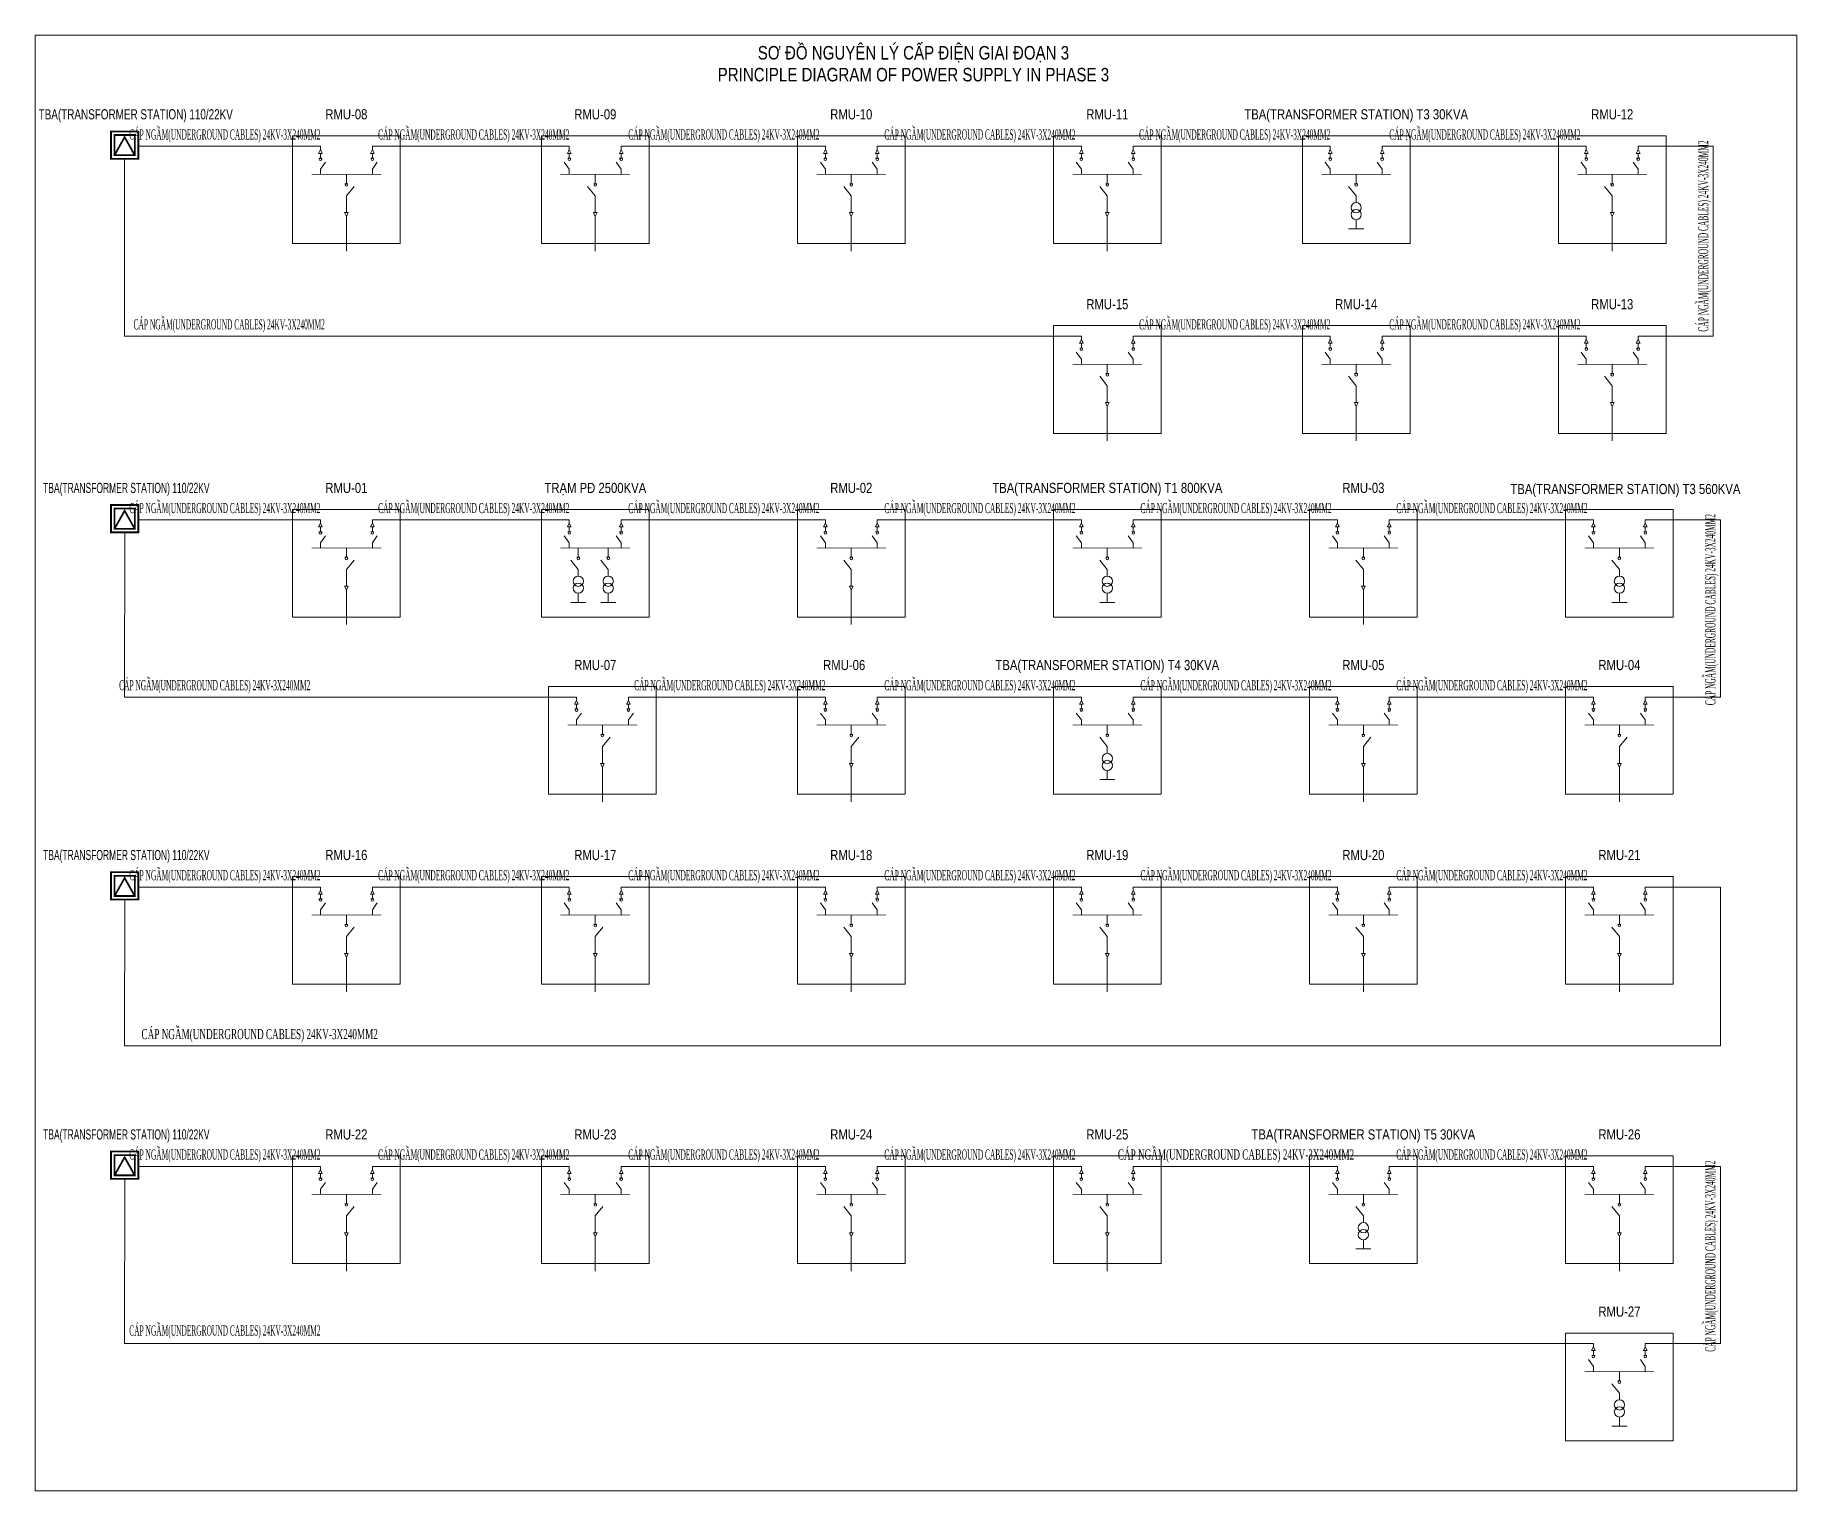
# Model space of a CAD drawing. Extents: x 391676 to 411044, y 2302576 to 2306330.
# Drawn here: x 391676 to 393416, y 2303862 to 2305300 of the extents above; entities that cross this region are included whole.
import ezdxf
from ezdxf.enums import TextEntityAlignment as Align

# ---------------------------------------------------------------- set-up
doc = ezdxf.new("R2010")
doc.units = 0
doc.header["$LTSCALE"] = 5
doc.header["$MEASUREMENT"] = 0
doc.layers.get('0').update_dxf_attribs({"linetype": 'CONTINUOUS', "lineweight": 5})
doc.layers.add('@ 35kV cai tao', color=1, linetype='CONTINUOUS')
doc.styles.add('T1', font='vntimeh.shx', dxfattribs={"width": 0.6})
doc.styles.add('T2', font='VHARIAL.TTF', dxfattribs={"width": 0.8})

# ---------------------------------------------------------------- blocks, each defined once
blk = doc.blocks.new('t110kv')
blk.add_wipeout([(-32.4, 64.8), (32.4, 64.8), (32.4, 0), (-32.4, 0)])
at = {"ltscale": 0.5, "const_width": 4.21, "flags": 128}
for points in [[(-32.4, 64.8), (32.4, 64.8), (32.4, 0), (-32.4, 0)], [(-24, 56.4), (24, 56.4), (24, 8.4), (-24, 8.4)]]:
    blk.add_lwpolyline(points, close=True, dxfattribs=at)
blk.add_lwpolyline([(-24, 8.4), (0, 51.2), (24, 8.4)], dxfattribs=at)
blk = doc.blocks.new('sdgd3')
blk.add_wipeout([(396956.6, 2294428.2), (396956.6, 2295865.4), (398696.5, 2295865.4), (398696.5, 2294428.2)])
at = {"ltscale": 20}
for p, q in [((397238.3, 2295752.6), (397238.3, 2295755.8)), ((397238.3, 2295752.6), (397238.3, 2295755.8)), ((397289.6, 2295752.6), (397289.6, 2295755.8)), ((397289.6, 2295752.6), (397289.6, 2295755.8)), ((397484.1, 2295752.6), (397484.1, 2295755.8)), ((397484.1, 2295752.6), (397484.1, 2295755.8)), ((397535.4, 2295752.6), (397535.4, 2295755.8)), ((397535.4, 2295752.6), (397535.4, 2295755.8)), ((397737, 2295752.6), (397737, 2295755.8)), ((397737, 2295752.6), (397737, 2295755.8)), ((397788.3, 2295752.6), (397788.3, 2295755.8)), ((397788.3, 2295752.6), (397788.3, 2295755.8)), ((397989.9, 2295752.6), (397989.9, 2295755.8)), ((397989.9, 2295752.6), (397989.9, 2295755.8)), ((398041.2, 2295752.6), (398041.2, 2295755.8)), ((398041.2, 2295752.6), (398041.2, 2295755.8)), ((398235.7, 2295752.6), (398235.7, 2295755.8)), ((398235.7, 2295752.6), (398235.7, 2295755.8)), ((398287, 2295752.6), (398287, 2295755.8)), ((398287, 2295752.6), (398287, 2295755.8)), ((398488.6, 2295752.6), (398488.6, 2295755.8)), ((398488.6, 2295752.6), (398488.6, 2295755.8)), ((398539.9, 2295752.6), (398539.9, 2295755.8)), ((398539.9, 2295752.6), (398539.9, 2295755.8)), ((397236.5, 2295748.8), (397238.3, 2295752.6)), ((397236.5, 2295748.8), (397238.3, 2295752.6)), ((397236.5, 2295748.8), (397240.1, 2295748.8)), ((397236.5, 2295748.8), (397240.1, 2295748.8)), ((397238.3, 2295752.6), (397240.1, 2295748.8)), ((397238.3, 2295752.6), (397240.1, 2295748.8)), ((397289.6, 2295752.6), (397287.8, 2295748.8)), ((397289.6, 2295752.6), (397287.8, 2295748.8)), ((397291.4, 2295748.8), (397287.8, 2295748.8)), ((397291.4, 2295748.8), (397287.8, 2295748.8)), ((397291.4, 2295748.8), (397289.6, 2295752.6)), ((397291.4, 2295748.8), (397289.6, 2295752.6)), ((397482.3, 2295748.8), (397484.1, 2295752.6)), ((397482.3, 2295748.8), (397484.1, 2295752.6)), ((397482.3, 2295748.8), (397485.9, 2295748.8)), ((397482.3, 2295748.8), (397485.9, 2295748.8)), ((397484.1, 2295752.6), (397485.9, 2295748.8)), ((397484.1, 2295752.6), (397485.9, 2295748.8)), ((397535.4, 2295752.6), (397533.6, 2295748.8)), ((397535.4, 2295752.6), (397533.6, 2295748.8)), ((397537.2, 2295748.8), (397533.6, 2295748.8)), ((397537.2, 2295748.8), (397533.6, 2295748.8)), ((397537.2, 2295748.8), (397535.4, 2295752.6)), ((397537.2, 2295748.8), (397535.4, 2295752.6)), ((397735.2, 2295748.8), (397737, 2295752.6)), ((397735.2, 2295748.8), (397737, 2295752.6)), ((397735.2, 2295748.8), (397738.8, 2295748.8)), ((397735.2, 2295748.8), (397738.8, 2295748.8)), ((397737, 2295752.6), (397738.8, 2295748.8)), ((397737, 2295752.6), (397738.8, 2295748.8)), ((397788.3, 2295752.6), (397786.5, 2295748.8)), ((397788.3, 2295752.6), (397786.5, 2295748.8)), ((397790.1, 2295748.8), (397786.5, 2295748.8)), ((397790.1, 2295748.8), (397786.5, 2295748.8)), ((397790.1, 2295748.8), (397788.3, 2295752.6)), ((397790.1, 2295748.8), (397788.3, 2295752.6)), ((397988, 2295748.8), (397989.9, 2295752.6)), ((397988, 2295748.8), (397989.9, 2295752.6)), ((397988, 2295748.8), (397991.7, 2295748.8)), ((397988, 2295748.8), (397991.7, 2295748.8)), ((397989.9, 2295752.6), (397991.7, 2295748.8)), ((397989.9, 2295752.6), (397991.7, 2295748.8)), ((398041.2, 2295752.6), (398039.3, 2295748.8)), ((398041.2, 2295752.6), (398039.3, 2295748.8)), ((398043, 2295748.8), (398039.3, 2295748.8)), ((398043, 2295748.8), (398039.3, 2295748.8)), ((398043, 2295748.8), (398041.2, 2295752.6)), ((398043, 2295748.8), (398041.2, 2295752.6)), ((398233.9, 2295748.8), (398235.7, 2295752.6)), ((398233.9, 2295748.8), (398235.7, 2295752.6)), ((398233.9, 2295748.8), (398237.5, 2295748.8)), ((398233.9, 2295748.8), (398237.5, 2295748.8)), ((398235.7, 2295752.6), (398237.5, 2295748.8)), ((398235.7, 2295752.6), (398237.5, 2295748.8)), ((398287, 2295752.6), (398285.2, 2295748.8)), ((398287, 2295752.6), (398285.2, 2295748.8)), ((398288.8, 2295748.8), (398285.2, 2295748.8)), ((398288.8, 2295748.8), (398285.2, 2295748.8)), ((398288.8, 2295748.8), (398287, 2295752.6)), ((398288.8, 2295748.8), (398287, 2295752.6)), ((398486.7, 2295748.8), (398488.6, 2295752.6)), ((398486.7, 2295748.8), (398488.6, 2295752.6)), ((398486.7, 2295748.8), (398490.4, 2295748.8)), ((398486.7, 2295748.8), (398490.4, 2295748.8)), ((398488.6, 2295752.6), (398490.4, 2295748.8)), ((398488.6, 2295752.6), (398490.4, 2295748.8)), ((398539.9, 2295752.6), (398538, 2295748.8)), ((398539.9, 2295752.6), (398538, 2295748.8)), ((398541.7, 2295748.8), (398538, 2295748.8)), ((398541.7, 2295748.8), (398538, 2295748.8)), ((398541.7, 2295748.8), (398539.9, 2295752.6)), ((398541.7, 2295748.8), (398539.9, 2295752.6)), ((397265.8, 2295690.3), (397262.1, 2295690.3)), ((397263.9, 2295686.6), (397262.1, 2295690.3)), ((397265.8, 2295690.3), (397262.1, 2295690.3)), ((397263.9, 2295686.6), (397262.1, 2295690.3)), ((397265.8, 2295690.3), (397263.9, 2295686.6)), ((397265.8, 2295690.3), (397263.9, 2295686.6)), ((397263.9, 2295686.6), (397263.9, 2295652.4)), ((397263.9, 2295686.6), (397263.9, 2295652.4)), ((397511.6, 2295690.3), (397507.9, 2295690.3)), ((397509.8, 2295686.6), (397507.9, 2295690.3)), ((397511.6, 2295690.3), (397507.9, 2295690.3)), ((397509.8, 2295686.6), (397507.9, 2295690.3)), ((397511.6, 2295690.3), (397509.8, 2295686.6)), ((397511.6, 2295690.3), (397509.8, 2295686.6)), ((397509.8, 2295686.6), (397509.8, 2295652.4)), ((397509.8, 2295686.6), (397509.8, 2295652.4)), ((397764.5, 2295690.3), (397760.8, 2295690.3)), ((397762.6, 2295686.6), (397760.8, 2295690.3)), ((397764.5, 2295690.3), (397760.8, 2295690.3)), ((397762.6, 2295686.6), (397760.8, 2295690.3)), ((397764.5, 2295690.3), (397762.6, 2295686.6)), ((397764.5, 2295690.3), (397762.6, 2295686.6)), ((397762.6, 2295686.6), (397762.6, 2295652.4)), ((397762.6, 2295686.6), (397762.6, 2295652.4)), ((398017.3, 2295690.3), (398013.7, 2295690.3)), ((398015.5, 2295686.6), (398013.7, 2295690.3)), ((398017.3, 2295690.3), (398013.7, 2295690.3)), ((398015.5, 2295686.6), (398013.7, 2295690.3)), ((398017.3, 2295690.3), (398015.5, 2295686.6)), ((398017.3, 2295690.3), (398015.5, 2295686.6)), ((398015.5, 2295686.6), (398015.5, 2295652.4)), ((398015.5, 2295686.6), (398015.5, 2295652.4)), ((398516, 2295690.3), (398512.4, 2295690.3)), ((398514.2, 2295686.6), (398512.4, 2295690.3)), ((398516, 2295690.3), (398512.4, 2295690.3)), ((398514.2, 2295686.6), (398512.4, 2295690.3)), ((398516, 2295690.3), (398514.2, 2295686.6)), ((398516, 2295690.3), (398514.2, 2295686.6)), ((398514.2, 2295686.6), (398514.2, 2295652.4)), ((398514.2, 2295686.6), (398514.2, 2295652.4)), ((397988, 2295561.3), (397989.9, 2295565)), ((397988, 2295561.3), (397989.9, 2295565)), ((397989.9, 2295565), (397989.9, 2295568.3)), ((397989.9, 2295565), (397989.9, 2295568.3)), ((397989.9, 2295565), (397991.7, 2295561.3)), ((397989.9, 2295565), (397991.7, 2295561.3)), ((398041.2, 2295565), (398039.3, 2295561.3)), ((398041.2, 2295565), (398039.3, 2295561.3)), ((398041.2, 2295565), (398041.2, 2295568.3)), ((398041.2, 2295565), (398041.2, 2295568.3)), ((398043, 2295561.3), (398041.2, 2295565)), ((398043, 2295561.3), (398041.2, 2295565)), ((398233.9, 2295561.3), (398235.7, 2295565)), ((398233.9, 2295561.3), (398235.7, 2295565)), ((398235.7, 2295565), (398235.7, 2295568.3)), ((398235.7, 2295565), (398235.7, 2295568.3)), ((398235.7, 2295565), (398237.5, 2295561.3)), ((398235.7, 2295565), (398237.5, 2295561.3)), ((398287, 2295565), (398285.2, 2295561.3)), ((398287, 2295565), (398285.2, 2295561.3)), ((398287, 2295565), (398287, 2295568.3)), ((398287, 2295565), (398287, 2295568.3)), ((398288.8, 2295561.3), (398287, 2295565)), ((398288.8, 2295561.3), (398287, 2295565)), ((398486.7, 2295561.3), (398488.6, 2295565)), ((398486.7, 2295561.3), (398488.6, 2295565)), ((398488.6, 2295565), (398488.6, 2295568.3)), ((398488.6, 2295565), (398488.6, 2295568.3)), ((398488.6, 2295565), (398490.4, 2295561.3)), ((398488.6, 2295565), (398490.4, 2295561.3)), ((398539.9, 2295565), (398538, 2295561.3)), ((398539.9, 2295565), (398538, 2295561.3)), ((398539.9, 2295565), (398539.9, 2295568.3)), ((398539.9, 2295565), (398539.9, 2295568.3)), ((398541.7, 2295561.3), (398539.9, 2295565)), ((398541.7, 2295561.3), (398539.9, 2295565)), ((397988, 2295561.3), (397991.7, 2295561.3)), ((397988, 2295561.3), (397991.7, 2295561.3)), ((398043, 2295561.3), (398039.3, 2295561.3)), ((398043, 2295561.3), (398039.3, 2295561.3)), ((398233.9, 2295561.3), (398237.5, 2295561.3)), ((398233.9, 2295561.3), (398237.5, 2295561.3)), ((398288.8, 2295561.3), (398285.2, 2295561.3)), ((398288.8, 2295561.3), (398285.2, 2295561.3)), ((398486.7, 2295561.3), (398490.4, 2295561.3)), ((398486.7, 2295561.3), (398490.4, 2295561.3)), ((398541.7, 2295561.3), (398538, 2295561.3)), ((398541.7, 2295561.3), (398538, 2295561.3)), ((398017.3, 2295502.8), (398013.7, 2295502.8)), ((398015.5, 2295499), (398013.7, 2295502.8)), ((398017.3, 2295502.8), (398013.7, 2295502.8)), ((398015.5, 2295499), (398013.7, 2295502.8)), ((398017.3, 2295502.8), (398015.5, 2295499)), ((398017.3, 2295502.8), (398015.5, 2295499)), ((398015.5, 2295499), (398015.5, 2295464.9)), ((398015.5, 2295499), (398015.5, 2295464.9)), ((398263.2, 2295502.8), (398259.5, 2295502.8)), ((398261.3, 2295499), (398259.5, 2295502.8)), ((398263.2, 2295502.8), (398259.5, 2295502.8)), ((398261.3, 2295499), (398259.5, 2295502.8)), ((398263.2, 2295502.8), (398261.3, 2295499)), ((398263.2, 2295502.8), (398261.3, 2295499)), ((398261.3, 2295499), (398261.3, 2295464.9)), ((398261.3, 2295499), (398261.3, 2295464.9)), ((398516, 2295502.8), (398512.4, 2295502.8)), ((398514.2, 2295499), (398512.4, 2295502.8)), ((398516, 2295502.8), (398512.4, 2295502.8)), ((398514.2, 2295499), (398512.4, 2295502.8)), ((398516, 2295502.8), (398514.2, 2295499)), ((398516, 2295502.8), (398514.2, 2295499)), ((398514.2, 2295499), (398514.2, 2295464.9)), ((398514.2, 2295499), (398514.2, 2295464.9)), ((397236.5, 2295379.9), (397238.3, 2295383.7)), ((397236.5, 2295379.9), (397238.3, 2295383.7)), ((397236.5, 2295379.9), (397240.1, 2295379.9)), ((397236.5, 2295379.9), (397240.1, 2295379.9)), ((397238.3, 2295383.7), (397238.3, 2295386.9)), ((397238.3, 2295383.7), (397238.3, 2295386.9)), ((397238.3, 2295383.7), (397240.1, 2295379.9)), ((397238.3, 2295383.7), (397240.1, 2295379.9)), ((397289.6, 2295383.7), (397287.8, 2295379.9)), ((397289.6, 2295383.7), (397287.8, 2295379.9)), ((397291.4, 2295379.9), (397287.8, 2295379.9)), ((397291.4, 2295379.9), (397287.8, 2295379.9)), ((397289.6, 2295383.7), (397289.6, 2295386.9)), ((397289.6, 2295383.7), (397289.6, 2295386.9)), ((397291.4, 2295379.9), (397289.6, 2295383.7)), ((397291.4, 2295379.9), (397289.6, 2295383.7)), ((397482.3, 2295379.9), (397484.1, 2295383.7)), ((397482.3, 2295379.9), (397484.1, 2295383.7)), ((397482.3, 2295379.9), (397485.9, 2295379.9)), ((397482.3, 2295379.9), (397485.9, 2295379.9)), ((397484.1, 2295383.7), (397484.1, 2295386.9)), ((397484.1, 2295383.7), (397484.1, 2295386.9)), ((397484.1, 2295383.7), (397485.9, 2295379.9)), ((397484.1, 2295383.7), (397485.9, 2295379.9)), ((397535.4, 2295383.7), (397533.6, 2295379.9)), ((397535.4, 2295383.7), (397533.6, 2295379.9)), ((397537.2, 2295379.9), (397533.6, 2295379.9)), ((397537.2, 2295379.9), (397533.6, 2295379.9)), ((397535.4, 2295383.7), (397535.4, 2295386.9)), ((397535.4, 2295383.7), (397535.4, 2295386.9)), ((397537.2, 2295379.9), (397535.4, 2295383.7)), ((397537.2, 2295379.9), (397535.4, 2295383.7)), ((397735.2, 2295379.9), (397737, 2295383.7)), ((397735.2, 2295379.9), (397737, 2295383.7)), ((397735.2, 2295379.9), (397738.8, 2295379.9)), ((397735.2, 2295379.9), (397738.8, 2295379.9)), ((397737, 2295383.7), (397737, 2295386.9)), ((397737, 2295383.7), (397737, 2295386.9)), ((397737, 2295383.7), (397738.8, 2295379.9)), ((397737, 2295383.7), (397738.8, 2295379.9)), ((397788.3, 2295383.7), (397786.5, 2295379.9)), ((397788.3, 2295383.7), (397786.5, 2295379.9)), ((397790.1, 2295379.9), (397786.5, 2295379.9)), ((397790.1, 2295379.9), (397786.5, 2295379.9)), ((397788.3, 2295383.7), (397788.3, 2295386.9)), ((397788.3, 2295383.7), (397788.3, 2295386.9)), ((397790.1, 2295379.9), (397788.3, 2295383.7)), ((397790.1, 2295379.9), (397788.3, 2295383.7)), ((397988, 2295379.9), (397989.9, 2295383.7)), ((397988, 2295379.9), (397989.9, 2295383.7)), ((397988, 2295379.9), (397991.7, 2295379.9)), ((397988, 2295379.9), (397991.7, 2295379.9)), ((397989.9, 2295383.7), (397989.9, 2295386.9)), ((397989.9, 2295383.7), (397989.9, 2295386.9)), ((397989.9, 2295383.7), (397991.7, 2295379.9)), ((397989.9, 2295383.7), (397991.7, 2295379.9)), ((398041.2, 2295383.7), (398039.3, 2295379.9)), ((398041.2, 2295383.7), (398039.3, 2295379.9)), ((398043, 2295379.9), (398039.3, 2295379.9)), ((398043, 2295379.9), (398039.3, 2295379.9)), ((398041.2, 2295383.7), (398041.2, 2295386.9)), ((398041.2, 2295383.7), (398041.2, 2295386.9)), ((398043, 2295379.9), (398041.2, 2295383.7)), ((398043, 2295379.9), (398041.2, 2295383.7)), ((398240.9, 2295379.9), (398242.7, 2295383.7)), ((398240.9, 2295379.9), (398242.7, 2295383.7)), ((398240.9, 2295379.9), (398244.6, 2295379.9)), ((398240.9, 2295379.9), (398244.6, 2295379.9)), ((398242.7, 2295383.7), (398242.7, 2295386.9)), ((398242.7, 2295383.7), (398242.7, 2295386.9)), ((398242.7, 2295383.7), (398244.6, 2295379.9)), ((398242.7, 2295383.7), (398244.6, 2295379.9)), ((398294, 2295383.7), (398292.2, 2295379.9)), ((398294, 2295383.7), (398292.2, 2295379.9)), ((398295.9, 2295379.9), (398292.2, 2295379.9)), ((398295.9, 2295379.9), (398292.2, 2295379.9)), ((398294, 2295383.7), (398294, 2295386.9)), ((398294, 2295383.7), (398294, 2295386.9)), ((398295.9, 2295379.9), (398294, 2295383.7)), ((398295.9, 2295379.9), (398294, 2295383.7)), ((398493.8, 2295379.9), (398495.6, 2295383.7)), ((398493.8, 2295379.9), (398495.6, 2295383.7)), ((398493.8, 2295379.9), (398497.4, 2295379.9)), ((398493.8, 2295379.9), (398497.4, 2295379.9)), ((398495.6, 2295383.7), (398495.6, 2295386.9)), ((398495.6, 2295383.7), (398495.6, 2295386.9)), ((398495.6, 2295383.7), (398497.4, 2295379.9)), ((398495.6, 2295383.7), (398497.4, 2295379.9)), ((398546.9, 2295383.7), (398545.1, 2295379.9)), ((398546.9, 2295383.7), (398545.1, 2295379.9)), ((398548.7, 2295379.9), (398545.1, 2295379.9)), ((398548.7, 2295379.9), (398545.1, 2295379.9)), ((398546.9, 2295383.7), (398546.9, 2295386.9)), ((398546.9, 2295383.7), (398546.9, 2295386.9)), ((398548.7, 2295379.9), (398546.9, 2295383.7)), ((398548.7, 2295379.9), (398546.9, 2295383.7)), ((397265.8, 2295321.4), (397262.1, 2295321.4)), ((397263.9, 2295317.7), (397262.1, 2295321.4)), ((397265.8, 2295321.4), (397262.1, 2295321.4)), ((397263.9, 2295317.7), (397262.1, 2295321.4)), ((397265.8, 2295321.4), (397263.9, 2295317.7)), ((397265.8, 2295321.4), (397263.9, 2295317.7)), ((397764.5, 2295321.4), (397760.8, 2295321.4)), ((397762.6, 2295317.7), (397760.8, 2295321.4)), ((397764.5, 2295321.4), (397760.8, 2295321.4)), ((397762.6, 2295317.7), (397760.8, 2295321.4)), ((397764.5, 2295321.4), (397762.6, 2295317.7)), ((397764.5, 2295321.4), (397762.6, 2295317.7)), ((398270.2, 2295321.4), (398266.6, 2295321.4)), ((398268.4, 2295317.7), (398266.6, 2295321.4)), ((398270.2, 2295321.4), (398266.6, 2295321.4)), ((398268.4, 2295317.7), (398266.6, 2295321.4)), ((398270.2, 2295321.4), (398268.4, 2295317.7)), ((398270.2, 2295321.4), (398268.4, 2295317.7)), ((397263.9, 2295317.7), (397263.9, 2295283.5)), ((397263.9, 2295317.7), (397263.9, 2295283.5)), ((397762.6, 2295317.7), (397762.6, 2295283.5)), ((397762.6, 2295317.7), (397762.6, 2295283.5)), ((398268.4, 2295317.7), (398268.4, 2295283.5)), ((398268.4, 2295317.7), (398268.4, 2295283.5)), ((397489.3, 2295205), (397491.2, 2295208.7)), ((397489.3, 2295205), (397491.2, 2295208.7)), ((397489.3, 2295205), (397493, 2295205)), ((397489.3, 2295205), (397493, 2295205)), ((397491.2, 2295208.7), (397491.2, 2295212)), ((397491.2, 2295208.7), (397491.2, 2295212)), ((397491.2, 2295208.7), (397493, 2295205)), ((397491.2, 2295208.7), (397493, 2295205)), ((397542.5, 2295208.7), (397540.6, 2295205)), ((397542.5, 2295208.7), (397540.6, 2295205)), ((397544.3, 2295205), (397540.6, 2295205)), ((397544.3, 2295205), (397540.6, 2295205)), ((397542.5, 2295208.7), (397542.5, 2295212)), ((397542.5, 2295208.7), (397542.5, 2295212)), ((397544.3, 2295205), (397542.5, 2295208.7)), ((397544.3, 2295205), (397542.5, 2295208.7)), ((397735.2, 2295205), (397737, 2295208.7)), ((397735.2, 2295205), (397737, 2295208.7)), ((397735.2, 2295205), (397738.8, 2295205)), ((397735.2, 2295205), (397738.8, 2295205)), ((397737, 2295208.7), (397737, 2295212)), ((397737, 2295208.7), (397737, 2295212)), ((397737, 2295208.7), (397738.8, 2295205)), ((397737, 2295208.7), (397738.8, 2295205)), ((397788.3, 2295208.7), (397786.5, 2295205)), ((397788.3, 2295208.7), (397786.5, 2295205)), ((397790.1, 2295205), (397786.5, 2295205)), ((397790.1, 2295205), (397786.5, 2295205)), ((397788.3, 2295208.7), (397788.3, 2295212)), ((397788.3, 2295208.7), (397788.3, 2295212)), ((397790.1, 2295205), (397788.3, 2295208.7)), ((397790.1, 2295205), (397788.3, 2295208.7)), ((397988, 2295205), (397989.9, 2295208.7)), ((397988, 2295205), (397989.9, 2295208.7)), ((397988, 2295205), (397991.7, 2295205)), ((397988, 2295205), (397991.7, 2295205)), ((397989.9, 2295208.7), (397989.9, 2295212)), ((397989.9, 2295208.7), (397989.9, 2295212)), ((397989.9, 2295208.7), (397991.7, 2295205)), ((397989.9, 2295208.7), (397991.7, 2295205)), ((398041.2, 2295208.7), (398039.3, 2295205)), ((398041.2, 2295208.7), (398039.3, 2295205)), ((398043, 2295205), (398039.3, 2295205)), ((398043, 2295205), (398039.3, 2295205)), ((398041.2, 2295208.7), (398041.2, 2295212)), ((398041.2, 2295208.7), (398041.2, 2295212)), ((398043, 2295205), (398041.2, 2295208.7)), ((398043, 2295205), (398041.2, 2295208.7)), ((398240.9, 2295205), (398242.7, 2295208.7)), ((398240.9, 2295205), (398242.7, 2295208.7)), ((398240.9, 2295205), (398244.6, 2295205)), ((398240.9, 2295205), (398244.6, 2295205)), ((398242.7, 2295208.7), (398242.7, 2295212)), ((398242.7, 2295208.7), (398242.7, 2295212)), ((398242.7, 2295208.7), (398244.6, 2295205)), ((398242.7, 2295208.7), (398244.6, 2295205)), ((398294, 2295208.7), (398292.2, 2295205)), ((398294, 2295208.7), (398292.2, 2295205)), ((398295.9, 2295205), (398292.2, 2295205)), ((398295.9, 2295205), (398292.2, 2295205)), ((398294, 2295208.7), (398294, 2295212)), ((398294, 2295208.7), (398294, 2295212)), ((398295.9, 2295205), (398294, 2295208.7)), ((398295.9, 2295205), (398294, 2295208.7)), ((398493.8, 2295205), (398495.6, 2295208.7)), ((398493.8, 2295205), (398495.6, 2295208.7)), ((398493.8, 2295205), (398497.4, 2295205)), ((398493.8, 2295205), (398497.4, 2295205)), ((398495.6, 2295208.7), (398495.6, 2295212)), ((398495.6, 2295208.7), (398495.6, 2295212)), ((398495.6, 2295208.7), (398497.4, 2295205)), ((398495.6, 2295208.7), (398497.4, 2295205)), ((398546.9, 2295208.7), (398545.1, 2295205)), ((398546.9, 2295208.7), (398545.1, 2295205)), ((398548.7, 2295205), (398545.1, 2295205)), ((398548.7, 2295205), (398545.1, 2295205)), ((398546.9, 2295208.7), (398546.9, 2295212)), ((398546.9, 2295208.7), (398546.9, 2295212)), ((398548.7, 2295205), (398546.9, 2295208.7)), ((398548.7, 2295205), (398546.9, 2295208.7)), ((397518.6, 2295146.5), (397515, 2295146.5)), ((397516.8, 2295142.7), (397515, 2295146.5)), ((397518.6, 2295146.5), (397515, 2295146.5)), ((397516.8, 2295142.7), (397515, 2295146.5)), ((397518.6, 2295146.5), (397516.8, 2295142.7)), ((397518.6, 2295146.5), (397516.8, 2295142.7)), ((397764.5, 2295146.5), (397760.8, 2295146.5)), ((397762.6, 2295142.7), (397760.8, 2295146.5)), ((397764.5, 2295146.5), (397760.8, 2295146.5)), ((397762.6, 2295142.7), (397760.8, 2295146.5)), ((397764.5, 2295146.5), (397762.6, 2295142.7)), ((397764.5, 2295146.5), (397762.6, 2295142.7)), ((398270.2, 2295146.5), (398266.6, 2295146.5)), ((398268.4, 2295142.7), (398266.6, 2295146.5)), ((398270.2, 2295146.5), (398266.6, 2295146.5)), ((398268.4, 2295142.7), (398266.6, 2295146.5)), ((398270.2, 2295146.5), (398268.4, 2295142.7)), ((398270.2, 2295146.5), (398268.4, 2295142.7)), ((398523.1, 2295146.5), (398519.4, 2295146.5)), ((398521.3, 2295142.7), (398519.4, 2295146.5)), ((398523.1, 2295146.5), (398519.4, 2295146.5)), ((398521.3, 2295142.7), (398519.4, 2295146.5)), ((398523.1, 2295146.5), (398521.3, 2295142.7)), ((398523.1, 2295146.5), (398521.3, 2295142.7)), ((397516.8, 2295142.7), (397516.8, 2295108.5)), ((397516.8, 2295142.7), (397516.8, 2295108.5)), ((397762.6, 2295142.7), (397762.6, 2295108.5)), ((397762.6, 2295142.7), (397762.6, 2295108.5)), ((398268.4, 2295142.7), (398268.4, 2295108.5)), ((398268.4, 2295142.7), (398268.4, 2295108.5)), ((398521.3, 2295142.7), (398521.3, 2295108.5)), ((398521.3, 2295142.7), (398521.3, 2295108.5)), ((397238.3, 2295021.1), (397238.3, 2295024.4)), ((397238.3, 2295021.1), (397238.3, 2295024.4)), ((397289.6, 2295021.1), (397289.6, 2295024.4)), ((397289.6, 2295021.1), (397289.6, 2295024.4)), ((397484.1, 2295021.1), (397484.1, 2295024.4)), ((397484.1, 2295021.1), (397484.1, 2295024.4)), ((397535.4, 2295021.1), (397535.4, 2295024.4)), ((397535.4, 2295021.1), (397535.4, 2295024.4)), ((397737, 2295021.1), (397737, 2295024.4)), ((397737, 2295021.1), (397737, 2295024.4)), ((397788.3, 2295021.1), (397788.3, 2295024.4)), ((397788.3, 2295021.1), (397788.3, 2295024.4)), ((397989.9, 2295021.1), (397989.9, 2295024.4)), ((397989.9, 2295021.1), (397989.9, 2295024.4)), ((398041.2, 2295021.1), (398041.2, 2295024.4)), ((398041.2, 2295021.1), (398041.2, 2295024.4)), ((398242.7, 2295021.1), (398242.7, 2295024.4)), ((398242.7, 2295021.1), (398242.7, 2295024.4)), ((398294, 2295021.1), (398294, 2295024.4)), ((398294, 2295021.1), (398294, 2295024.4)), ((398495.6, 2295021.1), (398495.6, 2295024.4)), ((398495.6, 2295021.1), (398495.6, 2295024.4)), ((398546.9, 2295021.1), (398546.9, 2295024.4)), ((398546.9, 2295021.1), (398546.9, 2295024.4)), ((397236.5, 2295017.4), (397238.3, 2295021.1)), ((397236.5, 2295017.4), (397238.3, 2295021.1)), ((397236.5, 2295017.4), (397240.1, 2295017.4)), ((397236.5, 2295017.4), (397240.1, 2295017.4)), ((397238.3, 2295021.1), (397240.1, 2295017.4)), ((397238.3, 2295021.1), (397240.1, 2295017.4)), ((397289.6, 2295021.1), (397287.8, 2295017.4)), ((397289.6, 2295021.1), (397287.8, 2295017.4)), ((397291.4, 2295017.4), (397287.8, 2295017.4)), ((397291.4, 2295017.4), (397287.8, 2295017.4)), ((397291.4, 2295017.4), (397289.6, 2295021.1)), ((397291.4, 2295017.4), (397289.6, 2295021.1)), ((397482.3, 2295017.4), (397484.1, 2295021.1)), ((397482.3, 2295017.4), (397484.1, 2295021.1)), ((397482.3, 2295017.4), (397485.9, 2295017.4)), ((397482.3, 2295017.4), (397485.9, 2295017.4)), ((397484.1, 2295021.1), (397485.9, 2295017.4)), ((397484.1, 2295021.1), (397485.9, 2295017.4)), ((397535.4, 2295021.1), (397533.6, 2295017.4)), ((397535.4, 2295021.1), (397533.6, 2295017.4)), ((397537.2, 2295017.4), (397533.6, 2295017.4)), ((397537.2, 2295017.4), (397533.6, 2295017.4)), ((397537.2, 2295017.4), (397535.4, 2295021.1)), ((397537.2, 2295017.4), (397535.4, 2295021.1)), ((397735.2, 2295017.4), (397737, 2295021.1)), ((397735.2, 2295017.4), (397737, 2295021.1)), ((397735.2, 2295017.4), (397738.8, 2295017.4)), ((397735.2, 2295017.4), (397738.8, 2295017.4)), ((397737, 2295021.1), (397738.8, 2295017.4)), ((397737, 2295021.1), (397738.8, 2295017.4)), ((397788.3, 2295021.1), (397786.5, 2295017.4)), ((397788.3, 2295021.1), (397786.5, 2295017.4)), ((397790.1, 2295017.4), (397786.5, 2295017.4)), ((397790.1, 2295017.4), (397786.5, 2295017.4)), ((397790.1, 2295017.4), (397788.3, 2295021.1)), ((397790.1, 2295017.4), (397788.3, 2295021.1)), ((397988, 2295017.4), (397989.9, 2295021.1)), ((397988, 2295017.4), (397989.9, 2295021.1)), ((397988, 2295017.4), (397991.7, 2295017.4)), ((397988, 2295017.4), (397991.7, 2295017.4)), ((397989.9, 2295021.1), (397991.7, 2295017.4)), ((397989.9, 2295021.1), (397991.7, 2295017.4)), ((398041.2, 2295021.1), (398039.3, 2295017.4)), ((398041.2, 2295021.1), (398039.3, 2295017.4)), ((398043, 2295017.4), (398039.3, 2295017.4)), ((398043, 2295017.4), (398039.3, 2295017.4)), ((398043, 2295017.4), (398041.2, 2295021.1)), ((398043, 2295017.4), (398041.2, 2295021.1)), ((398240.9, 2295017.4), (398242.7, 2295021.1)), ((398240.9, 2295017.4), (398242.7, 2295021.1)), ((398240.9, 2295017.4), (398244.6, 2295017.4)), ((398240.9, 2295017.4), (398244.6, 2295017.4)), ((398242.7, 2295021.1), (398244.6, 2295017.4)), ((398242.7, 2295021.1), (398244.6, 2295017.4)), ((398294, 2295021.1), (398292.2, 2295017.4)), ((398294, 2295021.1), (398292.2, 2295017.4)), ((398295.9, 2295017.4), (398292.2, 2295017.4)), ((398295.9, 2295017.4), (398292.2, 2295017.4)), ((398295.9, 2295017.4), (398294, 2295021.1)), ((398295.9, 2295017.4), (398294, 2295021.1)), ((398493.8, 2295017.4), (398495.6, 2295021.1)), ((398493.8, 2295017.4), (398495.6, 2295021.1)), ((398493.8, 2295017.4), (398497.4, 2295017.4)), ((398493.8, 2295017.4), (398497.4, 2295017.4)), ((398495.6, 2295021.1), (398497.4, 2295017.4)), ((398495.6, 2295021.1), (398497.4, 2295017.4)), ((398546.9, 2295021.1), (398545.1, 2295017.4)), ((398546.9, 2295021.1), (398545.1, 2295017.4)), ((398548.7, 2295017.4), (398545.1, 2295017.4)), ((398548.7, 2295017.4), (398545.1, 2295017.4)), ((398548.7, 2295017.4), (398546.9, 2295021.1)), ((398548.7, 2295017.4), (398546.9, 2295021.1)), ((397265.8, 2294958.9), (397262.1, 2294958.9)), ((397263.9, 2294955.1), (397262.1, 2294958.9)), ((397265.8, 2294958.9), (397262.1, 2294958.9)), ((397263.9, 2294955.1), (397262.1, 2294958.9)), ((397265.8, 2294958.9), (397263.9, 2294955.1)), ((397265.8, 2294958.9), (397263.9, 2294955.1)), ((397263.9, 2294955.1), (397263.9, 2294921)), ((397263.9, 2294955.1), (397263.9, 2294921)), ((397511.6, 2294958.9), (397507.9, 2294958.9)), ((397509.8, 2294955.1), (397507.9, 2294958.9)), ((397511.6, 2294958.9), (397507.9, 2294958.9)), ((397509.8, 2294955.1), (397507.9, 2294958.9)), ((397511.6, 2294958.9), (397509.8, 2294955.1)), ((397511.6, 2294958.9), (397509.8, 2294955.1)), ((397509.8, 2294955.1), (397509.8, 2294921)), ((397509.8, 2294955.1), (397509.8, 2294921)), ((397764.5, 2294958.9), (397760.8, 2294958.9)), ((397762.6, 2294955.1), (397760.8, 2294958.9)), ((397764.5, 2294958.9), (397760.8, 2294958.9)), ((397762.6, 2294955.1), (397760.8, 2294958.9)), ((397764.5, 2294958.9), (397762.6, 2294955.1)), ((397764.5, 2294958.9), (397762.6, 2294955.1)), ((397762.6, 2294955.1), (397762.6, 2294921)), ((397762.6, 2294955.1), (397762.6, 2294921)), ((398017.3, 2294958.9), (398013.7, 2294958.9)), ((398015.5, 2294955.1), (398013.7, 2294958.9)), ((398017.3, 2294958.9), (398013.7, 2294958.9)), ((398015.5, 2294955.1), (398013.7, 2294958.9)), ((398017.3, 2294958.9), (398015.5, 2294955.1)), ((398017.3, 2294958.9), (398015.5, 2294955.1)), ((398015.5, 2294955.1), (398015.5, 2294921)), ((398015.5, 2294955.1), (398015.5, 2294921)), ((398270.2, 2294958.9), (398266.6, 2294958.9)), ((398268.4, 2294955.1), (398266.6, 2294958.9)), ((398270.2, 2294958.9), (398266.6, 2294958.9)), ((398268.4, 2294955.1), (398266.6, 2294958.9)), ((398270.2, 2294958.9), (398268.4, 2294955.1)), ((398270.2, 2294958.9), (398268.4, 2294955.1)), ((398268.4, 2294955.1), (398268.4, 2294921)), ((398268.4, 2294955.1), (398268.4, 2294921)), ((398523.1, 2294958.9), (398519.4, 2294958.9)), ((398521.3, 2294955.1), (398519.4, 2294958.9)), ((398523.1, 2294958.9), (398519.4, 2294958.9)), ((398521.3, 2294955.1), (398519.4, 2294958.9)), ((398523.1, 2294958.9), (398521.3, 2294955.1)), ((398523.1, 2294958.9), (398521.3, 2294955.1)), ((398521.3, 2294955.1), (398521.3, 2294921)), ((398521.3, 2294955.1), (398521.3, 2294921)), ((397238.3, 2294745.3), (397238.3, 2294748.6)), ((397238.3, 2294745.3), (397238.3, 2294748.6)), ((397289.6, 2294745.3), (397289.6, 2294748.6)), ((397289.6, 2294745.3), (397289.6, 2294748.6)), ((397484.1, 2294745.3), (397484.1, 2294748.6)), ((397484.1, 2294745.3), (397484.1, 2294748.6)), ((397535.4, 2294745.3), (397535.4, 2294748.6)), ((397535.4, 2294745.3), (397535.4, 2294748.6)), ((397737, 2294745.3), (397737, 2294748.6)), ((397737, 2294745.3), (397737, 2294748.6)), ((397788.3, 2294745.3), (397788.3, 2294748.6)), ((397788.3, 2294745.3), (397788.3, 2294748.6)), ((397989.9, 2294745.3), (397989.9, 2294748.6)), ((397989.9, 2294745.3), (397989.9, 2294748.6)), ((398041.2, 2294745.3), (398041.2, 2294748.6)), ((398041.2, 2294745.3), (398041.2, 2294748.6)), ((398242.7, 2294745.3), (398242.7, 2294748.6)), ((398242.7, 2294745.3), (398242.7, 2294748.6)), ((398294, 2294745.3), (398294, 2294748.6)), ((398294, 2294745.3), (398294, 2294748.6)), ((398495.6, 2294745.3), (398495.6, 2294748.6)), ((398495.6, 2294745.3), (398495.6, 2294748.6)), ((398546.9, 2294745.3), (398546.9, 2294748.6)), ((398546.9, 2294745.3), (398546.9, 2294748.6)), ((397236.5, 2294741.6), (397238.3, 2294745.3)), ((397236.5, 2294741.6), (397238.3, 2294745.3)), ((397236.5, 2294741.6), (397240.1, 2294741.6)), ((397236.5, 2294741.6), (397240.1, 2294741.6)), ((397238.3, 2294745.3), (397240.1, 2294741.6)), ((397238.3, 2294745.3), (397240.1, 2294741.6)), ((397289.6, 2294745.3), (397287.8, 2294741.6)), ((397289.6, 2294745.3), (397287.8, 2294741.6)), ((397291.4, 2294741.6), (397287.8, 2294741.6)), ((397291.4, 2294741.6), (397287.8, 2294741.6)), ((397291.4, 2294741.6), (397289.6, 2294745.3)), ((397291.4, 2294741.6), (397289.6, 2294745.3)), ((397482.3, 2294741.6), (397484.1, 2294745.3)), ((397482.3, 2294741.6), (397484.1, 2294745.3)), ((397482.3, 2294741.6), (397485.9, 2294741.6)), ((397482.3, 2294741.6), (397485.9, 2294741.6)), ((397484.1, 2294745.3), (397485.9, 2294741.6)), ((397484.1, 2294745.3), (397485.9, 2294741.6)), ((397535.4, 2294745.3), (397533.6, 2294741.6)), ((397535.4, 2294745.3), (397533.6, 2294741.6)), ((397537.2, 2294741.6), (397533.6, 2294741.6)), ((397537.2, 2294741.6), (397533.6, 2294741.6)), ((397537.2, 2294741.6), (397535.4, 2294745.3)), ((397537.2, 2294741.6), (397535.4, 2294745.3)), ((397735.2, 2294741.6), (397737, 2294745.3)), ((397735.2, 2294741.6), (397737, 2294745.3)), ((397735.2, 2294741.6), (397738.8, 2294741.6)), ((397735.2, 2294741.6), (397738.8, 2294741.6)), ((397737, 2294745.3), (397738.8, 2294741.6)), ((397737, 2294745.3), (397738.8, 2294741.6)), ((397788.3, 2294745.3), (397786.5, 2294741.6)), ((397788.3, 2294745.3), (397786.5, 2294741.6)), ((397790.1, 2294741.6), (397786.5, 2294741.6)), ((397790.1, 2294741.6), (397786.5, 2294741.6)), ((397790.1, 2294741.6), (397788.3, 2294745.3)), ((397790.1, 2294741.6), (397788.3, 2294745.3)), ((397988, 2294741.6), (397989.9, 2294745.3)), ((397988, 2294741.6), (397989.9, 2294745.3)), ((397988, 2294741.6), (397991.7, 2294741.6)), ((397988, 2294741.6), (397991.7, 2294741.6)), ((397989.9, 2294745.3), (397991.7, 2294741.6)), ((397989.9, 2294745.3), (397991.7, 2294741.6)), ((398041.2, 2294745.3), (398039.3, 2294741.6)), ((398041.2, 2294745.3), (398039.3, 2294741.6)), ((398043, 2294741.6), (398039.3, 2294741.6)), ((398043, 2294741.6), (398039.3, 2294741.6)), ((398043, 2294741.6), (398041.2, 2294745.3)), ((398043, 2294741.6), (398041.2, 2294745.3)), ((398240.9, 2294741.6), (398242.7, 2294745.3)), ((398240.9, 2294741.6), (398242.7, 2294745.3)), ((398240.9, 2294741.6), (398244.6, 2294741.6)), ((398240.9, 2294741.6), (398244.6, 2294741.6)), ((398242.7, 2294745.3), (398244.6, 2294741.6)), ((398242.7, 2294745.3), (398244.6, 2294741.6)), ((398294, 2294745.3), (398292.2, 2294741.6)), ((398294, 2294745.3), (398292.2, 2294741.6)), ((398295.9, 2294741.6), (398292.2, 2294741.6)), ((398295.9, 2294741.6), (398292.2, 2294741.6)), ((398295.9, 2294741.6), (398294, 2294745.3)), ((398295.9, 2294741.6), (398294, 2294745.3)), ((398493.8, 2294741.6), (398495.6, 2294745.3)), ((398493.8, 2294741.6), (398495.6, 2294745.3)), ((398493.8, 2294741.6), (398497.4, 2294741.6)), ((398493.8, 2294741.6), (398497.4, 2294741.6)), ((398495.6, 2294745.3), (398497.4, 2294741.6)), ((398495.6, 2294745.3), (398497.4, 2294741.6)), ((398546.9, 2294745.3), (398545.1, 2294741.6)), ((398546.9, 2294745.3), (398545.1, 2294741.6)), ((398548.7, 2294741.6), (398545.1, 2294741.6)), ((398548.7, 2294741.6), (398545.1, 2294741.6)), ((398548.7, 2294741.6), (398546.9, 2294745.3)), ((398548.7, 2294741.6), (398546.9, 2294745.3)), ((397265.8, 2294683), (397262.1, 2294683)), ((397263.9, 2294679.3), (397262.1, 2294683)), ((397265.8, 2294683), (397262.1, 2294683)), ((397263.9, 2294679.3), (397262.1, 2294683)), ((397265.8, 2294683), (397263.9, 2294679.3)), ((397265.8, 2294683), (397263.9, 2294679.3)), ((397263.9, 2294679.3), (397263.9, 2294645.1)), ((397263.9, 2294679.3), (397263.9, 2294645.1)), ((397511.6, 2294683), (397507.9, 2294683)), ((397509.8, 2294679.3), (397507.9, 2294683)), ((397511.6, 2294683), (397507.9, 2294683)), ((397509.8, 2294679.3), (397507.9, 2294683)), ((397511.6, 2294683), (397509.8, 2294679.3)), ((397511.6, 2294683), (397509.8, 2294679.3)), ((397509.8, 2294679.3), (397509.8, 2294645.1)), ((397509.8, 2294679.3), (397509.8, 2294645.1)), ((397764.5, 2294683), (397760.8, 2294683)), ((397762.6, 2294679.3), (397760.8, 2294683)), ((397764.5, 2294683), (397760.8, 2294683)), ((397762.6, 2294679.3), (397760.8, 2294683)), ((397764.5, 2294683), (397762.6, 2294679.3)), ((397764.5, 2294683), (397762.6, 2294679.3)), ((397762.6, 2294679.3), (397762.6, 2294645.1)), ((397762.6, 2294679.3), (397762.6, 2294645.1)), ((398017.3, 2294683), (398013.7, 2294683)), ((398015.5, 2294679.3), (398013.7, 2294683)), ((398017.3, 2294683), (398013.7, 2294683)), ((398015.5, 2294679.3), (398013.7, 2294683)), ((398017.3, 2294683), (398015.5, 2294679.3)), ((398017.3, 2294683), (398015.5, 2294679.3)), ((398015.5, 2294679.3), (398015.5, 2294645.1)), ((398015.5, 2294679.3), (398015.5, 2294645.1)), ((398523.1, 2294683), (398519.4, 2294683)), ((398521.3, 2294679.3), (398519.4, 2294683)), ((398523.1, 2294683), (398519.4, 2294683)), ((398521.3, 2294679.3), (398519.4, 2294683)), ((398523.1, 2294683), (398521.3, 2294679.3)), ((398523.1, 2294683), (398521.3, 2294679.3)), ((398521.3, 2294679.3), (398521.3, 2294645.1)), ((398521.3, 2294679.3), (398521.3, 2294645.1)), ((398495.6, 2294570.4), (398495.6, 2294573.6)), ((398495.6, 2294570.4), (398495.6, 2294573.6)), ((398546.9, 2294570.4), (398546.9, 2294573.6)), ((398546.9, 2294570.4), (398546.9, 2294573.6)), ((398493.8, 2294566.6), (398495.6, 2294570.4)), ((398493.8, 2294566.6), (398495.6, 2294570.4)), ((398493.8, 2294566.6), (398497.4, 2294566.6)), ((398493.8, 2294566.6), (398497.4, 2294566.6)), ((398495.6, 2294570.4), (398497.4, 2294566.6)), ((398495.6, 2294570.4), (398497.4, 2294566.6)), ((398546.9, 2294570.4), (398545.1, 2294566.6)), ((398546.9, 2294570.4), (398545.1, 2294566.6)), ((398548.7, 2294566.6), (398545.1, 2294566.6)), ((398548.7, 2294566.6), (398545.1, 2294566.6)), ((398548.7, 2294566.6), (398546.9, 2294570.4)), ((398548.7, 2294566.6), (398546.9, 2294570.4))]:
    blk.add_line(p, q, dxfattribs=at)
for p, q in [((397289.6, 2295755.8), (397484.1, 2295755.8)), ((397737, 2295755.8), (397535.4, 2295755.8)), ((397788.3, 2295755.8), (397989.9, 2295755.8)), ((398041.2, 2295755.8), (398235.7, 2295755.8)), ((398488.6, 2295755.8), (398287, 2295755.8)), ((398539.9, 2295755.8), (398614, 2295755.8)), ((397239.9, 2295744.2), (397236.7, 2295744.2)), ((397238.3, 2295748.8), (397238.3, 2295744.2)), ((397238.3, 2295748.8), (397238.3, 2295744.2)), ((397238.3, 2295733.3), (397243.2, 2295740.1)), ((397238.3, 2295733.3), (397243.2, 2295740.1)), ((397291.2, 2295744.2), (397288, 2295744.2)), ((397289.6, 2295748.8), (397289.6, 2295744.2)), ((397289.6, 2295748.8), (397289.6, 2295744.2)), ((397289.6, 2295733.3), (397294.5, 2295740.1)), ((397289.6, 2295733.3), (397294.5, 2295740.1)), ((397484.1, 2295733.3), (397479.2, 2295740.1)), ((397484.1, 2295733.3), (397479.2, 2295740.1)), ((397482.5, 2295744.2), (397485.7, 2295744.2)), ((397484.1, 2295748.8), (397484.1, 2295744.2)), ((397484.1, 2295748.8), (397484.1, 2295744.2)), ((397535.4, 2295733.3), (397530.5, 2295740.1)), ((397535.4, 2295733.3), (397530.5, 2295740.1)), ((397533.8, 2295744.2), (397537, 2295744.2)), ((397535.4, 2295748.8), (397535.4, 2295744.2)), ((397535.4, 2295748.8), (397535.4, 2295744.2)), ((397737, 2295733.3), (397732.1, 2295740.1)), ((397737, 2295733.3), (397732.1, 2295740.1)), ((397735.4, 2295744.2), (397738.6, 2295744.2)), ((397737, 2295748.8), (397737, 2295744.2)), ((397737, 2295748.8), (397737, 2295744.2)), ((397788.3, 2295733.3), (397783.4, 2295740.1)), ((397788.3, 2295733.3), (397783.4, 2295740.1)), ((397786.7, 2295744.2), (397789.9, 2295744.2)), ((397788.3, 2295748.8), (397788.3, 2295744.2)), ((397788.3, 2295748.8), (397788.3, 2295744.2)), ((397989.9, 2295733.3), (397984.9, 2295740.1)), ((397989.9, 2295733.3), (397984.9, 2295740.1)), ((397988.3, 2295744.2), (397991.4, 2295744.2)), ((397989.9, 2295748.8), (397989.9, 2295744.2)), ((397989.9, 2295748.8), (397989.9, 2295744.2)), ((398041.2, 2295733.3), (398036.2, 2295740.1)), ((398041.2, 2295733.3), (398036.2, 2295740.1)), ((398039.6, 2295744.2), (398042.7, 2295744.2)), ((398041.2, 2295748.8), (398041.2, 2295744.2)), ((398041.2, 2295748.8), (398041.2, 2295744.2)), ((398235.7, 2295733.3), (398230.7, 2295740.1)), ((398235.7, 2295733.3), (398230.7, 2295740.1)), ((398234.1, 2295744.2), (398237.3, 2295744.2)), ((398235.7, 2295748.8), (398235.7, 2295744.2)), ((398235.7, 2295748.8), (398235.7, 2295744.2)), ((398287, 2295733.3), (398282, 2295740.1)), ((398287, 2295733.3), (398282, 2295740.1)), ((398285.4, 2295744.2), (398288.6, 2295744.2)), ((398287, 2295748.8), (398287, 2295744.2)), ((398287, 2295748.8), (398287, 2295744.2)), ((398488.6, 2295733.3), (398483.6, 2295740.1)), ((398488.6, 2295733.3), (398483.6, 2295740.1)), ((398487, 2295744.2), (398490.1, 2295744.2)), ((398488.6, 2295748.8), (398488.6, 2295744.2)), ((398488.6, 2295748.8), (398488.6, 2295744.2)), ((398539.9, 2295733.3), (398534.9, 2295740.1)), ((398539.9, 2295733.3), (398534.9, 2295740.1)), ((398538.3, 2295744.2), (398541.4, 2295744.2)), ((398539.9, 2295748.8), (398539.9, 2295744.2)), ((398539.9, 2295748.8), (398539.9, 2295744.2)), ((397238.3, 2295733.3), (397238.3, 2295728.2)), ((397238.3, 2295733.3), (397238.3, 2295728.2)), ((397263.9, 2295728.2), (397263.9, 2295718.9)), ((397263.9, 2295728.2), (397263.9, 2295718.9)), ((397289.6, 2295733.3), (397289.6, 2295728.2)), ((397289.6, 2295733.3), (397289.6, 2295728.2)), ((397484.1, 2295733.3), (397484.1, 2295728.2)), ((397484.1, 2295733.3), (397484.1, 2295728.2)), ((397509.8, 2295728.2), (397509.8, 2295718.9)), ((397509.8, 2295728.2), (397509.8, 2295718.9)), ((397535.4, 2295733.3), (397535.4, 2295728.2)), ((397535.4, 2295733.3), (397535.4, 2295728.2)), ((397737, 2295733.3), (397737, 2295728.2)), ((397737, 2295733.3), (397737, 2295728.2)), ((397762.6, 2295728.2), (397762.6, 2295718.9)), ((397762.6, 2295728.2), (397762.6, 2295718.9)), ((397788.3, 2295733.3), (397788.3, 2295728.2)), ((397788.3, 2295733.3), (397788.3, 2295728.2)), ((397989.9, 2295733.3), (397989.9, 2295728.2)), ((397989.9, 2295733.3), (397989.9, 2295728.2)), ((398015.5, 2295728.2), (398015.5, 2295718.9)), ((398015.5, 2295728.2), (398015.5, 2295718.9)), ((398041.2, 2295733.3), (398041.2, 2295728.2)), ((398041.2, 2295733.3), (398041.2, 2295728.2)), ((398235.7, 2295733.3), (398235.7, 2295728.2)), ((398235.7, 2295733.3), (398235.7, 2295728.2)), ((398261.3, 2295728.2), (398261.3, 2295718.9)), ((398261.3, 2295728.2), (398261.3, 2295718.9)), ((398287, 2295733.3), (398287, 2295728.2)), ((398287, 2295733.3), (398287, 2295728.2)), ((398488.6, 2295733.3), (398488.6, 2295728.2)), ((398488.6, 2295733.3), (398488.6, 2295728.2)), ((398514.2, 2295728.2), (398514.2, 2295718.9)), ((398514.2, 2295728.2), (398514.2, 2295718.9)), ((398539.9, 2295733.3), (398539.9, 2295728.2)), ((398539.9, 2295733.3), (398539.9, 2295728.2)), ((397265.5, 2295718.9), (397262.4, 2295718.9)), ((397263.9, 2295706.9), (397271.5, 2295716.2)), ((397263.9, 2295706.9), (397271.5, 2295716.2)), ((397263.9, 2295706.9), (397263.9, 2295690.3)), ((397263.9, 2295706.9), (397263.9, 2295690.3)), ((397509.8, 2295706.9), (397502.2, 2295716.2)), ((397509.8, 2295706.9), (397502.2, 2295716.2)), ((397508.2, 2295718.9), (397511.4, 2295718.9)), ((397509.8, 2295706.9), (397509.8, 2295690.3)), ((397509.8, 2295706.9), (397509.8, 2295690.3)), ((397762.6, 2295706.9), (397755.1, 2295716.2)), ((397762.6, 2295706.9), (397755.1, 2295716.2)), ((397761.1, 2295718.9), (397764.2, 2295718.9)), ((397762.6, 2295706.9), (397762.6, 2295690.3)), ((397762.6, 2295706.9), (397762.6, 2295690.3)), ((398015.5, 2295706.9), (398008, 2295716.2)), ((398015.5, 2295706.9), (398008, 2295716.2)), ((398013.9, 2295718.9), (398017.1, 2295718.9)), ((398015.5, 2295706.9), (398015.5, 2295690.3)), ((398015.5, 2295706.9), (398015.5, 2295690.3)), ((398261.3, 2295706.9), (398253.8, 2295716.2)), ((398261.3, 2295706.9), (398253.8, 2295716.2)), ((398259.8, 2295718.9), (398262.9, 2295718.9)), ((398261.3, 2295706.9), (398261.3, 2295700.3)), ((398261.3, 2295706.9), (398261.3, 2295700.3)), ((398514.2, 2295706.9), (398506.7, 2295716.2)), ((398514.2, 2295706.9), (398506.7, 2295716.2)), ((398512.6, 2295718.9), (398515.8, 2295718.9)), ((398514.2, 2295706.9), (398514.2, 2295690.3)), ((398514.2, 2295706.9), (398514.2, 2295690.3)), ((398261.3, 2295683.3), (398261.3, 2295674.4)), ((398261.3, 2295683.3), (398261.3, 2295674.4)), ((397044.8, 2295568.3), (397989.9, 2295568.3)), ((398041.2, 2295568.3), (398235.7, 2295568.3)), ((398488.6, 2295568.3), (398287, 2295568.3)), ((398539.9, 2295568.3), (398614, 2295568.3)), ((397989.9, 2295545.7), (397984.9, 2295552.6)), ((397989.9, 2295545.7), (397984.9, 2295552.6)), ((397988.3, 2295556.6), (397991.4, 2295556.6)), ((397989.9, 2295561.3), (397989.9, 2295556.6)), ((397989.9, 2295561.3), (397989.9, 2295556.6)), ((398041.2, 2295545.7), (398036.2, 2295552.6)), ((398041.2, 2295545.7), (398036.2, 2295552.6)), ((398039.6, 2295556.6), (398042.7, 2295556.6)), ((398041.2, 2295561.3), (398041.2, 2295556.6)), ((398041.2, 2295561.3), (398041.2, 2295556.6)), ((398235.7, 2295545.7), (398230.7, 2295552.6)), ((398235.7, 2295545.7), (398230.7, 2295552.6)), ((398234.1, 2295556.6), (398237.3, 2295556.6)), ((398235.7, 2295561.3), (398235.7, 2295556.6)), ((398235.7, 2295561.3), (398235.7, 2295556.6)), ((398287, 2295545.7), (398282, 2295552.6)), ((398287, 2295545.7), (398282, 2295552.6)), ((398285.4, 2295556.6), (398288.6, 2295556.6)), ((398287, 2295561.3), (398287, 2295556.6)), ((398287, 2295561.3), (398287, 2295556.6)), ((398488.6, 2295545.7), (398483.6, 2295552.6)), ((398488.6, 2295545.7), (398483.6, 2295552.6)), ((398487, 2295556.6), (398490.1, 2295556.6)), ((398488.6, 2295561.3), (398488.6, 2295556.6)), ((398488.6, 2295561.3), (398488.6, 2295556.6)), ((398539.9, 2295545.7), (398534.9, 2295552.6)), ((398539.9, 2295545.7), (398534.9, 2295552.6)), ((398538.3, 2295556.6), (398541.4, 2295556.6)), ((398539.9, 2295561.3), (398539.9, 2295556.6)), ((398539.9, 2295561.3), (398539.9, 2295556.6)), ((397989.9, 2295545.7), (397989.9, 2295540.6)), ((397989.9, 2295545.7), (397989.9, 2295540.6)), ((398013.9, 2295531.3), (398017.1, 2295531.3)), ((398015.5, 2295540.6), (398015.5, 2295531.3)), ((398015.5, 2295540.6), (398015.5, 2295531.3)), ((398041.2, 2295545.7), (398041.2, 2295540.6)), ((398041.2, 2295545.7), (398041.2, 2295540.6)), ((398235.7, 2295545.7), (398235.7, 2295540.6)), ((398235.7, 2295545.7), (398235.7, 2295540.6)), ((398259.8, 2295531.3), (398262.9, 2295531.3)), ((398261.3, 2295540.6), (398261.3, 2295531.3)), ((398261.3, 2295540.6), (398261.3, 2295531.3)), ((398287, 2295545.7), (398287, 2295540.6)), ((398287, 2295545.7), (398287, 2295540.6)), ((398488.6, 2295545.7), (398488.6, 2295540.6)), ((398488.6, 2295545.7), (398488.6, 2295540.6)), ((398512.6, 2295531.3), (398515.8, 2295531.3)), ((398514.2, 2295540.6), (398514.2, 2295531.3)), ((398514.2, 2295540.6), (398514.2, 2295531.3)), ((398539.9, 2295545.7), (398539.9, 2295540.6)), ((398539.9, 2295545.7), (398539.9, 2295540.6)), ((398015.5, 2295519.4), (398008, 2295528.7)), ((398015.5, 2295519.4), (398008, 2295528.7)), ((398015.5, 2295519.4), (398015.5, 2295502.8)), ((398015.5, 2295519.4), (398015.5, 2295502.8)), ((398261.3, 2295519.4), (398253.8, 2295528.7)), ((398261.3, 2295519.4), (398253.8, 2295528.7)), ((398261.3, 2295519.4), (398261.3, 2295502.8)), ((398261.3, 2295519.4), (398261.3, 2295502.8)), ((398514.2, 2295519.4), (398506.7, 2295528.7)), ((398514.2, 2295519.4), (398506.7, 2295528.7)), ((398514.2, 2295519.4), (398514.2, 2295502.8)), ((398514.2, 2295519.4), (398514.2, 2295502.8)), ((397239.9, 2295375.2), (397236.7, 2295375.2)), ((397238.3, 2295379.9), (397238.3, 2295375.2)), ((397238.3, 2295379.9), (397238.3, 2295375.2)), ((397291.2, 2295375.2), (397288, 2295375.2)), ((397289.6, 2295386.9), (397484.1, 2295386.9)), ((397289.6, 2295379.9), (397289.6, 2295375.2)), ((397289.6, 2295379.9), (397289.6, 2295375.2)), ((397482.5, 2295375.2), (397485.7, 2295375.2)), ((397484.1, 2295379.9), (397484.1, 2295375.2)), ((397484.1, 2295379.9), (397484.1, 2295375.2)), ((397533.8, 2295375.2), (397537, 2295375.2)), ((397737, 2295386.9), (397535.4, 2295386.9)), ((397535.4, 2295379.9), (397535.4, 2295375.2)), ((397535.4, 2295379.9), (397535.4, 2295375.2)), ((397735.4, 2295375.2), (397738.6, 2295375.2)), ((397737, 2295379.9), (397737, 2295375.2)), ((397737, 2295379.9), (397737, 2295375.2)), ((397786.7, 2295375.2), (397789.9, 2295375.2)), ((397788.3, 2295386.9), (397989.9, 2295386.9)), ((397788.3, 2295379.9), (397788.3, 2295375.2)), ((397788.3, 2295379.9), (397788.3, 2295375.2)), ((397988.3, 2295375.2), (397991.4, 2295375.2)), ((397989.9, 2295379.9), (397989.9, 2295375.2)), ((397989.9, 2295379.9), (397989.9, 2295375.2)), ((398039.6, 2295375.2), (398042.7, 2295375.2)), ((398242.7, 2295386.9), (398041.2, 2295386.9)), ((398041.2, 2295379.9), (398041.2, 2295375.2)), ((398041.2, 2295379.9), (398041.2, 2295375.2)), ((398241.2, 2295375.2), (398244.3, 2295375.2)), ((398242.7, 2295379.9), (398242.7, 2295375.2)), ((398242.7, 2295379.9), (398242.7, 2295375.2)), ((398292.5, 2295375.2), (398295.6, 2295375.2)), ((398495.6, 2295386.9), (398294, 2295386.9)), ((398294, 2295379.9), (398294, 2295375.2)), ((398294, 2295379.9), (398294, 2295375.2)), ((398494, 2295375.2), (398497.2, 2295375.2)), ((398495.6, 2295379.9), (398495.6, 2295375.2)), ((398495.6, 2295379.9), (398495.6, 2295375.2)), ((398545.3, 2295375.2), (398548.5, 2295375.2)), ((398546.9, 2295386.9), (398621, 2295386.9)), ((398546.9, 2295379.9), (398546.9, 2295375.2)), ((398546.9, 2295379.9), (398546.9, 2295375.2)), ((397238.3, 2295364.4), (397243.2, 2295371.2)), ((397238.3, 2295364.4), (397243.2, 2295371.2)), ((397238.3, 2295364.4), (397238.3, 2295359.3)), ((397238.3, 2295364.4), (397238.3, 2295359.3)), ((397263.9, 2295359.3), (397263.9, 2295350)), ((397263.9, 2295359.3), (397263.9, 2295350)), ((397289.6, 2295364.4), (397294.5, 2295371.2)), ((397289.6, 2295364.4), (397294.5, 2295371.2)), ((397289.6, 2295364.4), (397289.6, 2295359.3)), ((397289.6, 2295364.4), (397289.6, 2295359.3)), ((397484.1, 2295364.4), (397479.2, 2295371.2)), ((397484.1, 2295364.4), (397479.2, 2295371.2)), ((397484.1, 2295364.4), (397484.1, 2295359.3)), ((397484.1, 2295364.4), (397484.1, 2295359.3)), ((397493, 2295359.3), (397493, 2295350)), ((397493, 2295359.3), (397493, 2295350)), ((397522.6, 2295359.3), (397522.6, 2295350)), ((397522.6, 2295359.3), (397522.6, 2295350)), ((397535.4, 2295364.4), (397530.5, 2295371.2)), ((397535.4, 2295364.4), (397530.5, 2295371.2)), ((397535.4, 2295364.4), (397535.4, 2295359.3)), ((397535.4, 2295364.4), (397535.4, 2295359.3)), ((397737, 2295364.4), (397732.1, 2295371.2)), ((397737, 2295364.4), (397732.1, 2295371.2)), ((397737, 2295364.4), (397737, 2295359.3)), ((397737, 2295364.4), (397737, 2295359.3)), ((397762.6, 2295359.3), (397762.6, 2295350)), ((397762.6, 2295359.3), (397762.6, 2295350)), ((397788.3, 2295364.4), (397783.4, 2295371.2)), ((397788.3, 2295364.4), (397783.4, 2295371.2)), ((397788.3, 2295364.4), (397788.3, 2295359.3)), ((397788.3, 2295364.4), (397788.3, 2295359.3)), ((397989.9, 2295364.4), (397984.9, 2295371.2)), ((397989.9, 2295364.4), (397984.9, 2295371.2)), ((397989.9, 2295364.4), (397989.9, 2295359.3)), ((397989.9, 2295364.4), (397989.9, 2295359.3)), ((398015.5, 2295359.3), (398015.5, 2295350)), ((398015.5, 2295359.3), (398015.5, 2295350)), ((398041.2, 2295364.4), (398036.2, 2295371.2)), ((398041.2, 2295364.4), (398036.2, 2295371.2)), ((398041.2, 2295364.4), (398041.2, 2295359.3)), ((398041.2, 2295364.4), (398041.2, 2295359.3)), ((398242.7, 2295364.4), (398237.8, 2295371.2)), ((398242.7, 2295364.4), (398237.8, 2295371.2)), ((398242.7, 2295364.4), (398242.7, 2295359.3)), ((398242.7, 2295364.4), (398242.7, 2295359.3)), ((398268.4, 2295359.3), (398268.4, 2295350)), ((398268.4, 2295359.3), (398268.4, 2295350)), ((398294, 2295364.4), (398289.1, 2295371.2)), ((398294, 2295364.4), (398289.1, 2295371.2)), ((398294, 2295364.4), (398294, 2295359.3)), ((398294, 2295364.4), (398294, 2295359.3)), ((398495.6, 2295364.4), (398490.7, 2295371.2)), ((398495.6, 2295364.4), (398490.7, 2295371.2)), ((398495.6, 2295364.4), (398495.6, 2295359.3)), ((398495.6, 2295364.4), (398495.6, 2295359.3)), ((398521.3, 2295359.3), (398521.3, 2295350)), ((398521.3, 2295359.3), (398521.3, 2295350)), ((398546.9, 2295364.4), (398542, 2295371.2)), ((398546.9, 2295364.4), (398542, 2295371.2)), ((398546.9, 2295364.4), (398546.9, 2295359.3)), ((398546.9, 2295364.4), (398546.9, 2295359.3)), ((397265.5, 2295350), (397262.4, 2295350)), ((397263.9, 2295338), (397271.5, 2295347.3)), ((397263.9, 2295338), (397271.5, 2295347.3)), ((397263.9, 2295338), (397263.9, 2295321.4)), ((397263.9, 2295338), (397263.9, 2295321.4)), ((397493, 2295338), (397485.5, 2295347.3)), ((397493, 2295338), (397485.5, 2295347.3)), ((397491.5, 2295350), (397494.6, 2295350)), ((397493, 2295338), (397493, 2295331.4)), ((397493, 2295338), (397493, 2295331.4)), ((397522.6, 2295338), (397515.1, 2295347.3)), ((397522.6, 2295338), (397515.1, 2295347.3)), ((397521, 2295350), (397524.2, 2295350)), ((397522.6, 2295338), (397522.6, 2295331.4)), ((397522.6, 2295338), (397522.6, 2295331.4)), ((397762.6, 2295338), (397755.1, 2295347.3)), ((397762.6, 2295338), (397755.1, 2295347.3)), ((397761.1, 2295350), (397764.2, 2295350)), ((397762.6, 2295338), (397762.6, 2295321.4)), ((397762.6, 2295338), (397762.6, 2295321.4)), ((398015.5, 2295338), (398008, 2295347.3)), ((398015.5, 2295338), (398008, 2295347.3)), ((398013.9, 2295350), (398017.1, 2295350)), ((398015.5, 2295338), (398015.5, 2295331.4)), ((398015.5, 2295338), (398015.5, 2295331.4)), ((398268.4, 2295338), (398260.8, 2295347.3)), ((398268.4, 2295338), (398260.8, 2295347.3)), ((398266.8, 2295350), (398270, 2295350)), ((398268.4, 2295338), (398268.4, 2295321.4)), ((398268.4, 2295338), (398268.4, 2295321.4)), ((398521.3, 2295338), (398513.7, 2295347.3)), ((398521.3, 2295338), (398513.7, 2295347.3)), ((398519.7, 2295350), (398522.8, 2295350)), ((398521.3, 2295338), (398521.3, 2295331.4)), ((398521.3, 2295338), (398521.3, 2295331.4)), ((397493, 2295314.4), (397493, 2295305.4)), ((397493, 2295314.4), (397493, 2295305.4)), ((397522.6, 2295314.4), (397522.6, 2295305.4)), ((397522.6, 2295314.4), (397522.6, 2295305.4)), ((398015.5, 2295314.4), (398015.5, 2295305.4)), ((398015.5, 2295314.4), (398015.5, 2295305.4)), ((398521.3, 2295314.4), (398521.3, 2295305.4)), ((398521.3, 2295314.4), (398521.3, 2295305.4)), ((397296.6, 2295212), (397491.2, 2295212)), ((397492.8, 2295200.3), (397489.6, 2295200.3)), ((397491.2, 2295205), (397491.2, 2295200.3)), ((397491.2, 2295205), (397491.2, 2295200.3)), ((397544.1, 2295200.3), (397540.9, 2295200.3)), ((397542.5, 2295212), (397737, 2295212)), ((397542.5, 2295205), (397542.5, 2295200.3)), ((397542.5, 2295205), (397542.5, 2295200.3)), ((397735.4, 2295200.3), (397738.6, 2295200.3)), ((397737, 2295205), (397737, 2295200.3)), ((397737, 2295205), (397737, 2295200.3)), ((397786.7, 2295200.3), (397789.9, 2295200.3)), ((397989.9, 2295212), (397788.3, 2295212)), ((397788.3, 2295205), (397788.3, 2295200.3)), ((397788.3, 2295205), (397788.3, 2295200.3)), ((397988.3, 2295200.3), (397991.4, 2295200.3)), ((397989.9, 2295205), (397989.9, 2295200.3)), ((397989.9, 2295205), (397989.9, 2295200.3)), ((398039.6, 2295200.3), (398042.7, 2295200.3)), ((398041.2, 2295212), (398242.7, 2295212)), ((398041.2, 2295205), (398041.2, 2295200.3)), ((398041.2, 2295205), (398041.2, 2295200.3)), ((398241.2, 2295200.3), (398244.3, 2295200.3)), ((398242.7, 2295205), (398242.7, 2295200.3)), ((398242.7, 2295205), (398242.7, 2295200.3)), ((398292.5, 2295200.3), (398295.6, 2295200.3)), ((398495.6, 2295212), (398294, 2295212)), ((398294, 2295205), (398294, 2295200.3)), ((398294, 2295205), (398294, 2295200.3)), ((398494, 2295200.3), (398497.2, 2295200.3)), ((398495.6, 2295205), (398495.6, 2295200.3)), ((398495.6, 2295205), (398495.6, 2295200.3)), ((398545.3, 2295200.3), (398548.5, 2295200.3)), ((398621, 2295212), (398546.9, 2295212)), ((398546.9, 2295205), (398546.9, 2295200.3)), ((398546.9, 2295205), (398546.9, 2295200.3)), ((397491.2, 2295189.4), (397496.1, 2295196.2)), ((397491.2, 2295189.4), (397496.1, 2295196.2)), ((397491.2, 2295189.4), (397491.2, 2295184.3)), ((397491.2, 2295189.4), (397491.2, 2295184.3)), ((397516.8, 2295184.3), (397516.8, 2295175)), ((397516.8, 2295184.3), (397516.8, 2295175)), ((397542.5, 2295189.4), (397547.4, 2295196.2)), ((397542.5, 2295189.4), (397547.4, 2295196.2)), ((397542.5, 2295189.4), (397542.5, 2295184.3)), ((397542.5, 2295189.4), (397542.5, 2295184.3)), ((397737, 2295189.4), (397732.1, 2295196.2)), ((397737, 2295189.4), (397732.1, 2295196.2)), ((397737, 2295189.4), (397737, 2295184.3)), ((397737, 2295189.4), (397737, 2295184.3)), ((397762.6, 2295184.3), (397762.6, 2295175)), ((397762.6, 2295184.3), (397762.6, 2295175)), ((397788.3, 2295189.4), (397783.4, 2295196.2)), ((397788.3, 2295189.4), (397783.4, 2295196.2)), ((397788.3, 2295189.4), (397788.3, 2295184.3)), ((397788.3, 2295189.4), (397788.3, 2295184.3)), ((397989.9, 2295189.4), (397984.9, 2295196.2)), ((397989.9, 2295189.4), (397984.9, 2295196.2)), ((397989.9, 2295189.4), (397989.9, 2295184.3)), ((397989.9, 2295189.4), (397989.9, 2295184.3)), ((398015.5, 2295184.3), (398015.5, 2295175)), ((398015.5, 2295184.3), (398015.5, 2295175)), ((398041.2, 2295189.4), (398036.2, 2295196.2)), ((398041.2, 2295189.4), (398036.2, 2295196.2)), ((398041.2, 2295189.4), (398041.2, 2295184.3)), ((398041.2, 2295189.4), (398041.2, 2295184.3)), ((398242.7, 2295189.4), (398237.8, 2295196.2)), ((398242.7, 2295189.4), (398237.8, 2295196.2)), ((398242.7, 2295189.4), (398242.7, 2295184.3)), ((398242.7, 2295189.4), (398242.7, 2295184.3)), ((398268.4, 2295184.3), (398268.4, 2295175)), ((398268.4, 2295184.3), (398268.4, 2295175)), ((398294, 2295189.4), (398289.1, 2295196.2)), ((398294, 2295189.4), (398289.1, 2295196.2)), ((398294, 2295189.4), (398294, 2295184.3)), ((398294, 2295189.4), (398294, 2295184.3)), ((398495.6, 2295189.4), (398490.7, 2295196.2)), ((398495.6, 2295189.4), (398490.7, 2295196.2)), ((398495.6, 2295189.4), (398495.6, 2295184.3)), ((398495.6, 2295189.4), (398495.6, 2295184.3)), ((398521.3, 2295184.3), (398521.3, 2295175)), ((398521.3, 2295184.3), (398521.3, 2295175)), ((398546.9, 2295189.4), (398542, 2295196.2)), ((398546.9, 2295189.4), (398542, 2295196.2)), ((398546.9, 2295189.4), (398546.9, 2295184.3)), ((398546.9, 2295189.4), (398546.9, 2295184.3)), ((397518.4, 2295175), (397515.2, 2295175)), ((397516.8, 2295163.1), (397524.4, 2295172.4)), ((397516.8, 2295163.1), (397524.4, 2295172.4)), ((397764.2, 2295175), (397761.1, 2295175)), ((397762.6, 2295163.1), (397770.2, 2295172.4)), ((397762.6, 2295163.1), (397770.2, 2295172.4)), ((398015.5, 2295163.1), (398008, 2295172.4)), ((398015.5, 2295163.1), (398008, 2295172.4)), ((398013.9, 2295175), (398017.1, 2295175)), ((398270, 2295175), (398266.8, 2295175)), ((398268.4, 2295163.1), (398275.9, 2295172.4)), ((398268.4, 2295163.1), (398275.9, 2295172.4)), ((398522.8, 2295175), (398519.7, 2295175)), ((398521.3, 2295163.1), (398528.8, 2295172.4)), ((398521.3, 2295163.1), (398528.8, 2295172.4)), ((397516.8, 2295163.1), (397516.8, 2295146.5)), ((397516.8, 2295163.1), (397516.8, 2295146.5)), ((397762.6, 2295163.1), (397762.6, 2295146.5)), ((397762.6, 2295163.1), (397762.6, 2295146.5)), ((398015.5, 2295163.1), (398015.5, 2295156.4)), ((398015.5, 2295163.1), (398015.5, 2295156.4)), ((398268.4, 2295163.1), (398268.4, 2295146.5)), ((398268.4, 2295163.1), (398268.4, 2295146.5)), ((398521.3, 2295163.1), (398521.3, 2295146.5)), ((398521.3, 2295163.1), (398521.3, 2295146.5)), ((398015.5, 2295139.5), (398015.5, 2295130.5)), ((398015.5, 2295139.5), (398015.5, 2295130.5)), ((397289.6, 2295024.4), (397484.1, 2295024.4)), ((397737, 2295024.4), (397535.4, 2295024.4)), ((397788.3, 2295024.4), (397989.9, 2295024.4)), ((398242.7, 2295024.4), (398041.2, 2295024.4)), ((398495.6, 2295024.4), (398294, 2295024.4)), ((398546.9, 2295024.4), (398621, 2295024.4)), ((397239.9, 2295012.7), (397236.7, 2295012.7)), ((397238.3, 2295017.4), (397238.3, 2295012.7)), ((397238.3, 2295017.4), (397238.3, 2295012.7)), ((397238.3, 2295001.8), (397243.2, 2295008.7)), ((397238.3, 2295001.8), (397243.2, 2295008.7)), ((397291.2, 2295012.7), (397288, 2295012.7)), ((397289.6, 2295017.4), (397289.6, 2295012.7)), ((397289.6, 2295017.4), (397289.6, 2295012.7)), ((397289.6, 2295001.8), (397294.5, 2295008.7)), ((397289.6, 2295001.8), (397294.5, 2295008.7)), ((397484.1, 2295001.8), (397479.2, 2295008.7)), ((397484.1, 2295001.8), (397479.2, 2295008.7)), ((397482.5, 2295012.7), (397485.7, 2295012.7)), ((397484.1, 2295017.4), (397484.1, 2295012.7)), ((397484.1, 2295017.4), (397484.1, 2295012.7)), ((397535.4, 2295001.8), (397530.5, 2295008.7)), ((397535.4, 2295001.8), (397530.5, 2295008.7)), ((397533.8, 2295012.7), (397537, 2295012.7)), ((397535.4, 2295017.4), (397535.4, 2295012.7)), ((397535.4, 2295017.4), (397535.4, 2295012.7)), ((397737, 2295001.8), (397732.1, 2295008.7)), ((397737, 2295001.8), (397732.1, 2295008.7)), ((397735.4, 2295012.7), (397738.6, 2295012.7)), ((397737, 2295017.4), (397737, 2295012.7)), ((397737, 2295017.4), (397737, 2295012.7)), ((397788.3, 2295001.8), (397783.4, 2295008.7)), ((397788.3, 2295001.8), (397783.4, 2295008.7)), ((397786.7, 2295012.7), (397789.9, 2295012.7)), ((397788.3, 2295017.4), (397788.3, 2295012.7)), ((397788.3, 2295017.4), (397788.3, 2295012.7)), ((397989.9, 2295001.8), (397984.9, 2295008.7)), ((397989.9, 2295001.8), (397984.9, 2295008.7)), ((397988.3, 2295012.7), (397991.4, 2295012.7)), ((397989.9, 2295017.4), (397989.9, 2295012.7)), ((397989.9, 2295017.4), (397989.9, 2295012.7)), ((398041.2, 2295001.8), (398036.2, 2295008.7)), ((398041.2, 2295001.8), (398036.2, 2295008.7)), ((398039.6, 2295012.7), (398042.7, 2295012.7)), ((398041.2, 2295017.4), (398041.2, 2295012.7)), ((398041.2, 2295017.4), (398041.2, 2295012.7)), ((398242.7, 2295001.8), (398237.8, 2295008.7)), ((398242.7, 2295001.8), (398237.8, 2295008.7)), ((398241.2, 2295012.7), (398244.3, 2295012.7)), ((398242.7, 2295017.4), (398242.7, 2295012.7)), ((398242.7, 2295017.4), (398242.7, 2295012.7)), ((398294, 2295001.8), (398289.1, 2295008.7)), ((398294, 2295001.8), (398289.1, 2295008.7)), ((398292.5, 2295012.7), (398295.6, 2295012.7)), ((398294, 2295017.4), (398294, 2295012.7)), ((398294, 2295017.4), (398294, 2295012.7)), ((398495.6, 2295001.8), (398490.7, 2295008.7)), ((398495.6, 2295001.8), (398490.7, 2295008.7)), ((398494, 2295012.7), (398497.2, 2295012.7)), ((398495.6, 2295017.4), (398495.6, 2295012.7)), ((398495.6, 2295017.4), (398495.6, 2295012.7)), ((398546.9, 2295001.8), (398542, 2295008.7)), ((398546.9, 2295001.8), (398542, 2295008.7)), ((398545.3, 2295012.7), (398548.5, 2295012.7)), ((398546.9, 2295017.4), (398546.9, 2295012.7)), ((398546.9, 2295017.4), (398546.9, 2295012.7)), ((397238.3, 2295001.8), (397238.3, 2294996.7)), ((397238.3, 2295001.8), (397238.3, 2294996.7)), ((397263.9, 2294996.7), (397263.9, 2294987.5)), ((397263.9, 2294996.7), (397263.9, 2294987.5)), ((397289.6, 2295001.8), (397289.6, 2294996.7)), ((397289.6, 2295001.8), (397289.6, 2294996.7)), ((397484.1, 2295001.8), (397484.1, 2294996.7)), ((397484.1, 2295001.8), (397484.1, 2294996.7)), ((397509.8, 2294996.7), (397509.8, 2294987.5)), ((397509.8, 2294996.7), (397509.8, 2294987.5)), ((397535.4, 2295001.8), (397535.4, 2294996.7)), ((397535.4, 2295001.8), (397535.4, 2294996.7)), ((397737, 2295001.8), (397737, 2294996.7)), ((397737, 2295001.8), (397737, 2294996.7)), ((397762.6, 2294996.7), (397762.6, 2294987.5)), ((397762.6, 2294996.7), (397762.6, 2294987.5)), ((397788.3, 2295001.8), (397788.3, 2294996.7)), ((397788.3, 2295001.8), (397788.3, 2294996.7)), ((397989.9, 2295001.8), (397989.9, 2294996.7)), ((397989.9, 2295001.8), (397989.9, 2294996.7)), ((398015.5, 2294996.7), (398015.5, 2294987.5)), ((398015.5, 2294996.7), (398015.5, 2294987.5)), ((398041.2, 2295001.8), (398041.2, 2294996.7)), ((398041.2, 2295001.8), (398041.2, 2294996.7)), ((398242.7, 2295001.8), (398242.7, 2294996.7)), ((398242.7, 2295001.8), (398242.7, 2294996.7)), ((398268.4, 2294996.7), (398268.4, 2294987.5)), ((398268.4, 2294996.7), (398268.4, 2294987.5)), ((398294, 2295001.8), (398294, 2294996.7)), ((398294, 2295001.8), (398294, 2294996.7)), ((398495.6, 2295001.8), (398495.6, 2294996.7)), ((398495.6, 2295001.8), (398495.6, 2294996.7)), ((398521.3, 2294996.7), (398521.3, 2294987.5)), ((398521.3, 2294996.7), (398521.3, 2294987.5)), ((398546.9, 2295001.8), (398546.9, 2294996.7)), ((398546.9, 2295001.8), (398546.9, 2294996.7)), ((397265.5, 2294987.5), (397262.4, 2294987.5)), ((397263.9, 2294975.5), (397271.5, 2294984.8)), ((397263.9, 2294975.5), (397271.5, 2294984.8)), ((397263.9, 2294975.5), (397263.9, 2294958.9)), ((397263.9, 2294975.5), (397263.9, 2294958.9)), ((397511.4, 2294987.5), (397508.2, 2294987.5)), ((397509.8, 2294975.5), (397517.3, 2294984.8)), ((397509.8, 2294975.5), (397517.3, 2294984.8)), ((397509.8, 2294975.5), (397509.8, 2294958.9)), ((397509.8, 2294975.5), (397509.8, 2294958.9)), ((397762.6, 2294975.5), (397755.1, 2294984.8)), ((397762.6, 2294975.5), (397755.1, 2294984.8)), ((397761.1, 2294987.5), (397764.2, 2294987.5)), ((397762.6, 2294975.5), (397762.6, 2294958.9)), ((397762.6, 2294975.5), (397762.6, 2294958.9)), ((398015.5, 2294975.5), (398008, 2294984.8)), ((398015.5, 2294975.5), (398008, 2294984.8)), ((398013.9, 2294987.5), (398017.1, 2294987.5)), ((398015.5, 2294975.5), (398015.5, 2294958.9)), ((398015.5, 2294975.5), (398015.5, 2294958.9)), ((398268.4, 2294975.5), (398260.8, 2294984.8)), ((398268.4, 2294975.5), (398260.8, 2294984.8)), ((398266.8, 2294987.5), (398270, 2294987.5)), ((398268.4, 2294975.5), (398268.4, 2294958.9)), ((398268.4, 2294975.5), (398268.4, 2294958.9)), ((398521.3, 2294975.5), (398513.7, 2294984.8)), ((398521.3, 2294975.5), (398513.7, 2294984.8)), ((398519.7, 2294987.5), (398522.8, 2294987.5)), ((398521.3, 2294975.5), (398521.3, 2294958.9)), ((398521.3, 2294975.5), (398521.3, 2294958.9)), ((397043.8, 2294867.5), (398621, 2294867.5)), ((397289.6, 2294748.6), (397484.1, 2294748.6)), ((397737, 2294748.6), (397535.4, 2294748.6)), ((397788.3, 2294748.6), (397989.9, 2294748.6)), ((398242.7, 2294748.6), (398041.2, 2294748.6)), ((398495.6, 2294748.6), (398294, 2294748.6)), ((397239.9, 2294736.9), (397236.7, 2294736.9)), ((397238.3, 2294741.6), (397238.3, 2294736.9)), ((397238.3, 2294741.6), (397238.3, 2294736.9)), ((397238.3, 2294726), (397243.2, 2294732.8)), ((397238.3, 2294726), (397243.2, 2294732.8)), ((397291.2, 2294736.9), (397288, 2294736.9)), ((397289.6, 2294741.6), (397289.6, 2294736.9)), ((397289.6, 2294741.6), (397289.6, 2294736.9)), ((397289.6, 2294726), (397294.5, 2294732.8)), ((397289.6, 2294726), (397294.5, 2294732.8)), ((397484.1, 2294726), (397479.2, 2294732.8)), ((397484.1, 2294726), (397479.2, 2294732.8)), ((397482.5, 2294736.9), (397485.7, 2294736.9)), ((397484.1, 2294741.6), (397484.1, 2294736.9)), ((397484.1, 2294741.6), (397484.1, 2294736.9)), ((397535.4, 2294726), (397530.5, 2294732.8)), ((397535.4, 2294726), (397530.5, 2294732.8)), ((397533.8, 2294736.9), (397537, 2294736.9)), ((397535.4, 2294741.6), (397535.4, 2294736.9)), ((397535.4, 2294741.6), (397535.4, 2294736.9)), ((397737, 2294726), (397732.1, 2294732.8)), ((397737, 2294726), (397732.1, 2294732.8)), ((397735.4, 2294736.9), (397738.6, 2294736.9)), ((397737, 2294741.6), (397737, 2294736.9)), ((397737, 2294741.6), (397737, 2294736.9)), ((397788.3, 2294726), (397783.4, 2294732.8)), ((397788.3, 2294726), (397783.4, 2294732.8)), ((397786.7, 2294736.9), (397789.9, 2294736.9)), ((397788.3, 2294741.6), (397788.3, 2294736.9)), ((397788.3, 2294741.6), (397788.3, 2294736.9)), ((397989.9, 2294726), (397984.9, 2294732.8)), ((397989.9, 2294726), (397984.9, 2294732.8)), ((397988.3, 2294736.9), (397991.4, 2294736.9)), ((397989.9, 2294741.6), (397989.9, 2294736.9)), ((397989.9, 2294741.6), (397989.9, 2294736.9)), ((398041.2, 2294726), (398036.2, 2294732.8)), ((398041.2, 2294726), (398036.2, 2294732.8)), ((398039.6, 2294736.9), (398042.7, 2294736.9)), ((398041.2, 2294741.6), (398041.2, 2294736.9)), ((398041.2, 2294741.6), (398041.2, 2294736.9)), ((398242.7, 2294726), (398237.8, 2294732.8)), ((398242.7, 2294726), (398237.8, 2294732.8)), ((398241.2, 2294736.9), (398244.3, 2294736.9)), ((398242.7, 2294741.6), (398242.7, 2294736.9)), ((398242.7, 2294741.6), (398242.7, 2294736.9)), ((398294, 2294726), (398289.1, 2294732.8)), ((398294, 2294726), (398289.1, 2294732.8)), ((398292.5, 2294736.9), (398295.6, 2294736.9)), ((398294, 2294741.6), (398294, 2294736.9)), ((398294, 2294741.6), (398294, 2294736.9)), ((398495.6, 2294726), (398490.7, 2294732.8)), ((398495.6, 2294726), (398490.7, 2294732.8)), ((398494, 2294736.9), (398497.2, 2294736.9)), ((398495.6, 2294741.6), (398495.6, 2294736.9)), ((398495.6, 2294741.6), (398495.6, 2294736.9)), ((398546.9, 2294726), (398542, 2294732.8)), ((398546.9, 2294726), (398542, 2294732.8)), ((398545.3, 2294736.9), (398548.5, 2294736.9)), ((398546.9, 2294741.6), (398546.9, 2294736.9)), ((398546.9, 2294741.6), (398546.9, 2294736.9)), ((397238.3, 2294726), (397238.3, 2294720.9)), ((397238.3, 2294726), (397238.3, 2294720.9)), ((397265.5, 2294711.6), (397262.4, 2294711.6)), ((397263.9, 2294720.9), (397263.9, 2294711.6)), ((397263.9, 2294720.9), (397263.9, 2294711.6)), ((397289.6, 2294726), (397289.6, 2294720.9)), ((397289.6, 2294726), (397289.6, 2294720.9)), ((397484.1, 2294726), (397484.1, 2294720.9)), ((397484.1, 2294726), (397484.1, 2294720.9)), ((397511.4, 2294711.6), (397508.2, 2294711.6)), ((397509.8, 2294720.9), (397509.8, 2294711.6)), ((397509.8, 2294720.9), (397509.8, 2294711.6)), ((397535.4, 2294726), (397535.4, 2294720.9)), ((397535.4, 2294726), (397535.4, 2294720.9)), ((397737, 2294726), (397737, 2294720.9)), ((397737, 2294726), (397737, 2294720.9)), ((397761.1, 2294711.6), (397764.2, 2294711.6)), ((397762.6, 2294720.9), (397762.6, 2294711.6)), ((397762.6, 2294720.9), (397762.6, 2294711.6)), ((397788.3, 2294726), (397788.3, 2294720.9)), ((397788.3, 2294726), (397788.3, 2294720.9)), ((397989.9, 2294726), (397989.9, 2294720.9)), ((397989.9, 2294726), (397989.9, 2294720.9)), ((398013.9, 2294711.6), (398017.1, 2294711.6)), ((398015.5, 2294720.9), (398015.5, 2294711.6)), ((398015.5, 2294720.9), (398015.5, 2294711.6)), ((398041.2, 2294726), (398041.2, 2294720.9)), ((398041.2, 2294726), (398041.2, 2294720.9)), ((398242.7, 2294726), (398242.7, 2294720.9)), ((398242.7, 2294726), (398242.7, 2294720.9)), ((398266.8, 2294711.6), (398270, 2294711.6)), ((398268.4, 2294720.9), (398268.4, 2294711.6)), ((398268.4, 2294720.9), (398268.4, 2294711.6)), ((398294, 2294726), (398294, 2294720.9)), ((398294, 2294726), (398294, 2294720.9)), ((398495.6, 2294726), (398495.6, 2294720.9)), ((398495.6, 2294726), (398495.6, 2294720.9)), ((398519.7, 2294711.6), (398522.8, 2294711.6)), ((398521.3, 2294720.9), (398521.3, 2294711.6)), ((398521.3, 2294720.9), (398521.3, 2294711.6)), ((398546.9, 2294726), (398546.9, 2294720.9)), ((398546.9, 2294726), (398546.9, 2294720.9)), ((397263.9, 2294699.7), (397271.5, 2294708.9)), ((397263.9, 2294699.7), (397271.5, 2294708.9)), ((397263.9, 2294699.7), (397263.9, 2294683)), ((397263.9, 2294699.7), (397263.9, 2294683)), ((397509.8, 2294699.7), (397517.3, 2294708.9)), ((397509.8, 2294699.7), (397517.3, 2294708.9)), ((397509.8, 2294699.7), (397509.8, 2294683)), ((397509.8, 2294699.7), (397509.8, 2294683)), ((397762.6, 2294699.7), (397755.1, 2294708.9)), ((397762.6, 2294699.7), (397755.1, 2294708.9)), ((397762.6, 2294699.7), (397762.6, 2294683)), ((397762.6, 2294699.7), (397762.6, 2294683)), ((398015.5, 2294699.7), (398008, 2294708.9)), ((398015.5, 2294699.7), (398008, 2294708.9)), ((398015.5, 2294699.7), (398015.5, 2294683)), ((398015.5, 2294699.7), (398015.5, 2294683)), ((398268.4, 2294699.7), (398260.8, 2294708.9)), ((398268.4, 2294699.7), (398260.8, 2294708.9)), ((398268.4, 2294699.7), (398268.4, 2294693)), ((398268.4, 2294699.7), (398268.4, 2294693)), ((398521.3, 2294699.7), (398513.7, 2294708.9)), ((398521.3, 2294699.7), (398513.7, 2294708.9)), ((398521.3, 2294699.7), (398521.3, 2294683)), ((398521.3, 2294699.7), (398521.3, 2294683)), ((398268.4, 2294676), (398268.4, 2294667.1)), ((398268.4, 2294676), (398268.4, 2294667.1)), ((398495.6, 2294573.6), (397044.9, 2294573.6)), ((398621, 2294573.6), (398546.9, 2294573.6)), ((398495.6, 2294551.1), (398490.7, 2294557.9)), ((398495.6, 2294551.1), (398490.7, 2294557.9)), ((398494, 2294561.9), (398497.2, 2294561.9)), ((398495.6, 2294566.6), (398495.6, 2294561.9)), ((398495.6, 2294566.6), (398495.6, 2294561.9)), ((398546.9, 2294551.1), (398542, 2294557.9)), ((398546.9, 2294551.1), (398542, 2294557.9)), ((398545.3, 2294561.9), (398548.5, 2294561.9)), ((398546.9, 2294566.6), (398546.9, 2294561.9)), ((398546.9, 2294566.6), (398546.9, 2294561.9)), ((398495.6, 2294551.1), (398495.6, 2294546)), ((398495.6, 2294551.1), (398495.6, 2294546)), ((398521.3, 2294546), (398521.3, 2294536.7)), ((398521.3, 2294546), (398521.3, 2294536.7)), ((398546.9, 2294551.1), (398546.9, 2294546)), ((398546.9, 2294551.1), (398546.9, 2294546)), ((398521.3, 2294524.7), (398513.7, 2294534)), ((398521.3, 2294524.7), (398513.7, 2294534)), ((398519.7, 2294536.7), (398522.8, 2294536.7)), ((398521.3, 2294524.7), (398521.3, 2294518.1)), ((398521.3, 2294524.7), (398521.3, 2294518.1)), ((398521.3, 2294501.1), (398521.3, 2294492.1)), ((398521.3, 2294501.1), (398521.3, 2294492.1))]:
    blk.add_line(p, q)
at = {"ltscale": 2}
for p, q in [((398614, 2295568.3), (398614, 2295755.8)), ((398621, 2295212), (398621, 2295386.9)), ((398621, 2294867.5), (398621, 2295024.4)), ((398621, 2294748.6), (398546.9, 2294748.6)), ((398621, 2294573.6), (398621, 2294748.6))]:
    blk.add_line(p, q, dxfattribs=at)
at = {"color": 6}
for p, q in [((398268.9, 2295674.4), (398253.8, 2295674.4)), ((398268.9, 2295674.4), (398253.8, 2295674.4)), ((397500.6, 2295305.4), (397485.5, 2295305.4)), ((397500.6, 2295305.4), (397485.5, 2295305.4)), ((397530.1, 2295305.4), (397515.1, 2295305.4)), ((397530.1, 2295305.4), (397515.1, 2295305.4)), ((398023, 2295305.4), (398008, 2295305.4)), ((398023, 2295305.4), (398008, 2295305.4)), ((398528.8, 2295305.4), (398513.7, 2295305.4)), ((398528.8, 2295305.4), (398513.7, 2295305.4)), ((398023, 2295130.5), (398008, 2295130.5)), ((398023, 2295130.5), (398008, 2295130.5)), ((398275.9, 2294667.1), (398260.9, 2294667.1)), ((398275.9, 2294667.1), (398260.9, 2294667.1)), ((398528.8, 2294492.1), (398513.7, 2294492.1)), ((398528.8, 2294492.1), (398513.7, 2294492.1))]:
    blk.add_line(p, q, dxfattribs=at)
at = {"color": 3}
for points in [[(397317.1, 2295766.2), (397317.1, 2295659.9), (397210.8, 2295659.9), (397210.8, 2295766.2)], [(397456.6, 2295766.2), (397456.6, 2295659.9), (397562.9, 2295659.9), (397562.9, 2295766.2)], [(397709.5, 2295766.2), (397709.5, 2295659.9), (397815.8, 2295659.9), (397815.8, 2295766.2)], [(397962.4, 2295766.2), (397962.4, 2295659.9), (398068.7, 2295659.9), (398068.7, 2295766.2)], [(398208.2, 2295766.2), (398208.2, 2295659.9), (398314.5, 2295659.9), (398314.5, 2295766.2)], [(398461, 2295766.2), (398461, 2295659.9), (398567.4, 2295659.9), (398567.4, 2295766.2)], [(397962.4, 2295578.7), (397962.4, 2295472.3), (398068.7, 2295472.3), (398068.7, 2295578.7)], [(398208.2, 2295578.7), (398208.2, 2295472.3), (398314.5, 2295472.3), (398314.5, 2295578.7)], [(398461, 2295578.7), (398461, 2295472.3), (398567.4, 2295472.3), (398567.4, 2295578.7)], [(397317.1, 2295397.3), (397317.1, 2295291), (397210.8, 2295291), (397210.8, 2295397.3)], [(397456.6, 2295397.3), (397456.6, 2295291), (397562.9, 2295291), (397562.9, 2295397.3)], [(397709.5, 2295397.3), (397709.5, 2295291), (397815.8, 2295291), (397815.8, 2295397.3)], [(397962.4, 2295397.3), (397962.4, 2295291), (398068.7, 2295291), (398068.7, 2295397.3)], [(398215.2, 2295397.3), (398215.2, 2295291), (398321.5, 2295291), (398321.5, 2295397.3)], [(398468.1, 2295397.3), (398468.1, 2295291), (398574.4, 2295291), (398574.4, 2295397.3)], [(397570, 2295222.4), (397570, 2295116), (397463.7, 2295116), (397463.7, 2295222.4)], [(397709.5, 2295222.4), (397709.5, 2295116), (397815.8, 2295116), (397815.8, 2295222.4)], [(397962.4, 2295222.4), (397962.4, 2295116), (398068.7, 2295116), (398068.7, 2295222.4)], [(398215.2, 2295222.4), (398215.2, 2295116), (398321.5, 2295116), (398321.5, 2295222.4)], [(398468.1, 2295222.4), (398468.1, 2295116), (398574.4, 2295116), (398574.4, 2295222.4)], [(398468.1, 2295222.4), (398468.1, 2295116), (398574.4, 2295116), (398574.4, 2295222.4)], [(397317.1, 2295034.8), (397317.1, 2294928.4), (397210.8, 2294928.4), (397210.8, 2295034.8)], [(397456.6, 2295034.8), (397456.6, 2294928.4), (397562.9, 2294928.4), (397562.9, 2295034.8)], [(397709.5, 2295034.8), (397709.5, 2294928.4), (397815.8, 2294928.4), (397815.8, 2295034.8)], [(397962.4, 2295034.8), (397962.4, 2294928.4), (398068.7, 2294928.4), (398068.7, 2295034.8)], [(398215.2, 2295034.8), (398215.2, 2294928.4), (398321.5, 2294928.4), (398321.5, 2295034.8)], [(398468.1, 2295034.8), (398468.1, 2294928.4), (398574.4, 2294928.4), (398574.4, 2295034.8)], [(397317.1, 2294758.9), (397317.1, 2294652.6), (397210.8, 2294652.6), (397210.8, 2294758.9)], [(397456.6, 2294758.9), (397456.6, 2294652.6), (397562.9, 2294652.6), (397562.9, 2294758.9)], [(397709.5, 2294758.9), (397709.5, 2294652.6), (397815.8, 2294652.6), (397815.8, 2294758.9)], [(397962.4, 2294758.9), (397962.4, 2294652.6), (398068.7, 2294652.6), (398068.7, 2294758.9)], [(398215.2, 2294758.9), (398215.2, 2294652.6), (398321.5, 2294652.6), (398321.5, 2294758.9)], [(398468.1, 2294758.9), (398468.1, 2294652.6), (398574.4, 2294652.6), (398574.4, 2294758.9)], [(398468.1, 2294584), (398468.1, 2294477.7), (398574.4, 2294477.7), (398574.4, 2294584)]]:
    blk.add_lwpolyline(points, close=True, dxfattribs=at)
at = {"color": 6, "const_width": 0.652}
for points in [[(397298.3, 2295728.2), (397229.6, 2295728.2)], [(397475.4, 2295728.2), (397544.1, 2295728.2)], [(397728.3, 2295728.2), (397797, 2295728.2)], [(397981.2, 2295728.2), (398049.9, 2295728.2)], [(398227, 2295728.2), (398295.7, 2295728.2)], [(398479.9, 2295728.2), (398548.6, 2295728.2)], [(398253.8, 2295674.4), (398268.9, 2295674.4)], [(397981.2, 2295540.6), (398049.9, 2295540.6)], [(398227, 2295540.6), (398295.7, 2295540.6)], [(398479.9, 2295540.6), (398548.6, 2295540.6)], [(397298.3, 2295359.3), (397229.6, 2295359.3)], [(397475.4, 2295359.3), (397544.1, 2295359.3)], [(397728.3, 2295359.3), (397797, 2295359.3)], [(397981.2, 2295359.3), (398049.9, 2295359.3)], [(398234, 2295359.3), (398302.7, 2295359.3)], [(398486.9, 2295359.3), (398555.6, 2295359.3)], [(397485.5, 2295305.4), (397500.6, 2295305.4)], [(397515.1, 2295305.4), (397530.1, 2295305.4)], [(398008, 2295305.4), (398023, 2295305.4)], [(398513.7, 2295305.4), (398528.8, 2295305.4)], [(397551.2, 2295184.3), (397482.5, 2295184.3)], [(397728.3, 2295184.3), (397797, 2295184.3)], [(397981.2, 2295184.3), (398049.9, 2295184.3)], [(398234, 2295184.3), (398302.7, 2295184.3)], [(398486.9, 2295184.3), (398555.6, 2295184.3)], [(398008, 2295130.5), (398023, 2295130.5)], [(397298.3, 2294996.7), (397229.6, 2294996.7)], [(397475.4, 2294996.7), (397544.1, 2294996.7)], [(397728.3, 2294996.7), (397797, 2294996.7)], [(397981.2, 2294996.7), (398049.9, 2294996.7)], [(398234, 2294996.7), (398302.7, 2294996.7)], [(398486.9, 2294996.7), (398555.6, 2294996.7)], [(397298.3, 2294720.9), (397229.6, 2294720.9)], [(397475.4, 2294720.9), (397544.1, 2294720.9)], [(397728.3, 2294720.9), (397797, 2294720.9)], [(397981.2, 2294720.9), (398049.9, 2294720.9)], [(398234, 2294720.9), (398302.7, 2294720.9)], [(398486.9, 2294720.9), (398555.6, 2294720.9)], [(398260.9, 2294667.1), (398275.9, 2294667.1)], [(398486.9, 2294546), (398555.6, 2294546)], [(398513.7, 2294492.1), (398528.8, 2294492.1)]]:
    blk.add_lwpolyline(points, dxfattribs=at)
for centre, radius in [((397238.3, 2295742.9), 1.23), ((397238.3, 2295742.9), 1.23), ((397289.6, 2295742.9), 1.23), ((397289.6, 2295742.9), 1.23), ((397484.1, 2295742.9), 1.23), ((397484.1, 2295742.9), 1.23), ((397535.4, 2295742.9), 1.23), ((397535.4, 2295742.9), 1.23), ((397737, 2295742.9), 1.23), ((397737, 2295742.9), 1.23), ((397788.3, 2295742.9), 1.23), ((397788.3, 2295742.9), 1.23), ((397989.9, 2295742.9), 1.23), ((397989.9, 2295742.9), 1.23), ((398041.2, 2295742.9), 1.23), ((398041.2, 2295742.9), 1.23), ((398235.7, 2295742.9), 1.23), ((398235.7, 2295742.9), 1.23), ((398287, 2295742.9), 1.23), ((398287, 2295742.9), 1.23), ((398488.6, 2295742.9), 1.23), ((398488.6, 2295742.9), 1.23), ((398539.9, 2295742.9), 1.23), ((398539.9, 2295742.9), 1.23), ((397263.9, 2295717.7), 1.23), ((397263.9, 2295717.7), 1.23), ((397509.8, 2295717.7), 1.23), ((397509.8, 2295717.7), 1.23), ((397762.6, 2295717.7), 1.23), ((397762.6, 2295717.7), 1.23), ((398015.5, 2295717.7), 1.23), ((398015.5, 2295717.7), 1.23), ((398261.3, 2295717.7), 1.23), ((398261.3, 2295717.7), 1.23), ((398514.2, 2295717.7), 1.23), ((398514.2, 2295717.7), 1.23), ((398261.3, 2295695.2), 5.05), ((398261.3, 2295695.2), 5.05), ((398261.3, 2295688.4), 5.05), ((398261.3, 2295688.4), 5.05), ((397989.9, 2295555.4), 1.23), ((397989.9, 2295555.4), 1.23), ((398041.2, 2295555.4), 1.23), ((398041.2, 2295555.4), 1.23), ((398235.7, 2295555.4), 1.23), ((398235.7, 2295555.4), 1.23), ((398287, 2295555.4), 1.23), ((398287, 2295555.4), 1.23), ((398488.6, 2295555.4), 1.23), ((398488.6, 2295555.4), 1.23), ((398539.9, 2295555.4), 1.23), ((398539.9, 2295555.4), 1.23), ((398015.5, 2295530.1), 1.23), ((398015.5, 2295530.1), 1.23), ((398261.3, 2295530.1), 1.23), ((398261.3, 2295530.1), 1.23), ((398514.2, 2295530.1), 1.23), ((398514.2, 2295530.1), 1.23), ((397238.3, 2295374), 1.23), ((397238.3, 2295374), 1.23), ((397289.6, 2295374), 1.23), ((397289.6, 2295374), 1.23), ((397484.1, 2295374), 1.23), ((397484.1, 2295374), 1.23), ((397535.4, 2295374), 1.23), ((397535.4, 2295374), 1.23), ((397737, 2295374), 1.23), ((397737, 2295374), 1.23), ((397788.3, 2295374), 1.23), ((397788.3, 2295374), 1.23), ((397989.9, 2295374), 1.23), ((397989.9, 2295374), 1.23), ((398041.2, 2295374), 1.23), ((398041.2, 2295374), 1.23), ((398242.7, 2295374), 1.23), ((398242.7, 2295374), 1.23), ((398294, 2295374), 1.23), ((398294, 2295374), 1.23), ((398495.6, 2295374), 1.23), ((398495.6, 2295374), 1.23), ((398546.9, 2295374), 1.23), ((398546.9, 2295374), 1.23), ((397263.9, 2295348.8), 1.23), ((397263.9, 2295348.8), 1.23), ((397493, 2295348.8), 1.23), ((397493, 2295348.8), 1.23), ((397522.6, 2295348.8), 1.23), ((397522.6, 2295348.8), 1.23), ((397762.6, 2295348.8), 1.23), ((397762.6, 2295348.8), 1.23), ((398015.5, 2295348.8), 1.23), ((398015.5, 2295348.8), 1.23), ((398268.4, 2295348.8), 1.23), ((398268.4, 2295348.8), 1.23), ((398521.3, 2295348.8), 1.23), ((398521.3, 2295348.8), 1.23), ((397493, 2295326.3), 5.05), ((397493, 2295326.3), 5.05), ((397493, 2295319.5), 5.05), ((397493, 2295319.5), 5.05), ((397522.6, 2295326.3), 5.05), ((397522.6, 2295326.3), 5.05), ((397522.6, 2295319.5), 5.05), ((397522.6, 2295319.5), 5.05), ((398015.5, 2295326.3), 5.05), ((398015.5, 2295326.3), 5.05), ((398015.5, 2295319.5), 5.05), ((398015.5, 2295319.5), 5.05), ((398521.3, 2295326.3), 5.05), ((398521.3, 2295326.3), 5.05), ((398521.3, 2295319.5), 5.05), ((398521.3, 2295319.5), 5.05), ((397491.2, 2295199.1), 1.23), ((397491.2, 2295199.1), 1.23), ((397542.5, 2295199.1), 1.23), ((397542.5, 2295199.1), 1.23), ((397737, 2295199.1), 1.23), ((397737, 2295199.1), 1.23), ((397788.3, 2295199.1), 1.23), ((397788.3, 2295199.1), 1.23), ((397989.9, 2295199.1), 1.23), ((397989.9, 2295199.1), 1.23), ((398041.2, 2295199.1), 1.23), ((398041.2, 2295199.1), 1.23), ((398242.7, 2295199.1), 1.23), ((398242.7, 2295199.1), 1.23), ((398294, 2295199.1), 1.23), ((398294, 2295199.1), 1.23), ((398495.6, 2295199.1), 1.23), ((398495.6, 2295199.1), 1.23), ((398546.9, 2295199.1), 1.23), ((398546.9, 2295199.1), 1.23), ((397516.8, 2295173.8), 1.23), ((397516.8, 2295173.8), 1.23), ((397762.6, 2295173.8), 1.23), ((397762.6, 2295173.8), 1.23), ((398015.5, 2295173.8), 1.23), ((398015.5, 2295173.8), 1.23), ((398268.4, 2295173.8), 1.23), ((398268.4, 2295173.8), 1.23), ((398521.3, 2295173.8), 1.23), ((398521.3, 2295173.8), 1.23), ((398015.5, 2295151.4), 5.05), ((398015.5, 2295151.4), 5.05), ((398015.5, 2295144.5), 5.05), ((398015.5, 2295144.5), 5.05), ((397238.3, 2295011.5), 1.23), ((397238.3, 2295011.5), 1.23), ((397289.6, 2295011.5), 1.23), ((397289.6, 2295011.5), 1.23), ((397484.1, 2295011.5), 1.23), ((397484.1, 2295011.5), 1.23), ((397535.4, 2295011.5), 1.23), ((397535.4, 2295011.5), 1.23), ((397737, 2295011.5), 1.23), ((397737, 2295011.5), 1.23), ((397788.3, 2295011.5), 1.23), ((397788.3, 2295011.5), 1.23), ((397989.9, 2295011.5), 1.23), ((397989.9, 2295011.5), 1.23), ((398041.2, 2295011.5), 1.23), ((398041.2, 2295011.5), 1.23), ((398242.7, 2295011.5), 1.23), ((398242.7, 2295011.5), 1.23), ((398294, 2295011.5), 1.23), ((398294, 2295011.5), 1.23), ((398495.6, 2295011.5), 1.23), ((398495.6, 2295011.5), 1.23), ((398546.9, 2295011.5), 1.23), ((398546.9, 2295011.5), 1.23), ((397263.9, 2294986.2), 1.23), ((397263.9, 2294986.2), 1.23), ((397509.8, 2294986.2), 1.23), ((397509.8, 2294986.2), 1.23), ((397762.6, 2294986.2), 1.23), ((397762.6, 2294986.2), 1.23), ((398015.5, 2294986.2), 1.23), ((398015.5, 2294986.2), 1.23), ((398268.4, 2294986.2), 1.23), ((398268.4, 2294986.2), 1.23), ((398521.3, 2294986.2), 1.23), ((398521.3, 2294986.2), 1.23), ((397238.3, 2294735.7), 1.23), ((397238.3, 2294735.7), 1.23), ((397289.6, 2294735.7), 1.23), ((397289.6, 2294735.7), 1.23), ((397484.1, 2294735.7), 1.23), ((397484.1, 2294735.7), 1.23), ((397535.4, 2294735.7), 1.23), ((397535.4, 2294735.7), 1.23), ((397737, 2294735.7), 1.23), ((397737, 2294735.7), 1.23), ((397788.3, 2294735.7), 1.23), ((397788.3, 2294735.7), 1.23), ((397989.9, 2294735.7), 1.23), ((397989.9, 2294735.7), 1.23), ((398041.2, 2294735.7), 1.23), ((398041.2, 2294735.7), 1.23), ((398242.7, 2294735.7), 1.23), ((398242.7, 2294735.7), 1.23), ((398294, 2294735.7), 1.23), ((398294, 2294735.7), 1.23), ((398495.6, 2294735.7), 1.23), ((398495.6, 2294735.7), 1.23), ((398546.9, 2294735.7), 1.23), ((398546.9, 2294735.7), 1.23), ((397263.9, 2294710.4), 1.23), ((397263.9, 2294710.4), 1.23), ((397509.8, 2294710.4), 1.23), ((397509.8, 2294710.4), 1.23), ((397762.6, 2294710.4), 1.23), ((397762.6, 2294710.4), 1.23), ((398015.5, 2294710.4), 1.23), ((398015.5, 2294710.4), 1.23), ((398268.4, 2294710.4), 1.23), ((398268.4, 2294710.4), 1.23), ((398521.3, 2294710.4), 1.23), ((398521.3, 2294710.4), 1.23), ((398268.4, 2294688), 5.05), ((398268.4, 2294688), 5.05), ((398268.4, 2294681.1), 5.05), ((398268.4, 2294681.1), 5.05), ((398495.6, 2294560.7), 1.23), ((398495.6, 2294560.7), 1.23), ((398546.9, 2294560.7), 1.23), ((398546.9, 2294560.7), 1.23), ((398521.3, 2294535.5), 1.23), ((398521.3, 2294535.5), 1.23), ((398521.3, 2294513), 5.05), ((398521.3, 2294513), 5.05), ((398521.3, 2294506.1), 5.05), ((398521.3, 2294506.1), 5.05)]:
    blk.add_circle(centre, radius)
at = {"layer": '@ 35kV cai tao', "linetype": 'Continuous', "lineweight": -2, "xscale": -0.416499999977532, "yscale": 0.4164999999775317, "zscale": 0.4164999999775318, "rotation": 359.9997103224595}
blk.add_blockref('t110kv', (397044.9, 2295743.5), dxfattribs=at)
for s, height, style, width, p in [('S¥ §å NGUY£N Lý CÊP §IÖN GIAI §O¹N 3', 13.333, 'T2', 0.8, (397824, 2295841.5)), ('PRINCIPLE DIAGRAM OF POWER SUPPLY IN PHASE 3', 13.333, 'T2', 0.8, (397824, 2295819.9)), ('RMU-08', 10, 'T2', 0.8, (397263.9, 2295782.4)), ('RMU-09', 10, 'T2', 0.8, (397509.8, 2295782.4)), ('RMU-10', 10, 'T2', 0.8, (397762.6, 2295782.4)), ('RMU-11', 10, 'T2', 0.8, (398015.5, 2295782.4)), ('TBA(TRANSFORMER STATION) t4 50kva', 10, 'T2', 0.8, (398261.3, 2295782.4)), ('RMU-12', 10, 'T2', 0.8, (398514.2, 2295782.4)), ('c¸p NGÇM(UNDERGROUND CABLES) 24kv-3X240mm2', 10, 'T1', 0.4, (397389.7, 2295762.5)), ('c¸p NGÇM(UNDERGROUND CABLES) 24kv-3X240mm2', 10, 'T1', 0.4, (397636.8, 2295762.5)), ('c¸p NGÇM(UNDERGROUND CABLES) 24kv-3X240mm2', 10, 'T1', 0.4, (397889.7, 2295762.5)), ('c¸p NGÇM(UNDERGROUND CABLES) 24kv-3X240mm2', 10, 'T1', 0.4, (398141.3, 2295762.5)), ('c¸p NGÇM(UNDERGROUND CABLES) 24kv-3X240mm2', 10, 'T1', 0.4, (398388.4, 2295762.5)), ('c¸p NGÇM(UNDERGROUND CABLES) 24kv-3X240mm2', 10, 'T1', 0.4, (397143.9, 2295609.4)), ('RMU-15', 10, 'T2', 0.8, (398015.5, 2295594.9)), ('RMU-14', 10, 'T2', 0.8, (398261.3, 2295594.9)), ('RMU-13', 10, 'T2', 0.8, (398514.2, 2295594.9)), ('c¸p NGÇM(UNDERGROUND CABLES) 24kv-3X240mm2', 10, 'T1', 0.4, (397889.7, 2295575)), ('c¸p NGÇM(UNDERGROUND CABLES) 24kv-3X240mm2', 10, 'T1', 0.4, (398141.3, 2295575)), ('c¸p NGÇM(UNDERGROUND CABLES) 24kv-3X240mm2', 10, 'T1', 0.4, (398388.4, 2295575)), ('RMU-01', 10, 'T2', 0.8, (397263.9, 2295413.5)), ('c¸p NGÇM(UNDERGROUND CABLES) 24kv-3X240mm2', 10, 'T1', 0.4, (397389.7, 2295393.6)), ('TR¹M P§(GENERATING STATION) 2500KVA', 10, 'T2', 0.5, (397509.8, 2295413.5)), ('c¸p NGÇM(UNDERGROUND CABLES) 24kv-3X240mm2', 10, 'T1', 0.4, (397636.8, 2295393.6)), ('RMU-02', 10, 'T2', 0.8, (397762.6, 2295413.5)), ('c¸p NGÇM(UNDERGROUND CABLES) 24kv-3X240mm2', 10, 'T1', 0.4, (397889.7, 2295393.6)), ('TBA(TRANSFORMER STATION) T1 800KVA', 10, 'T2', 0.8, (398015.5, 2295413.5)), ('c¸p NGÇM(UNDERGROUND CABLES) 24kv-3X240mm2', 10, 'T1', 0.4, (398142.6, 2295393.6)), ('TBA(TRANSFORMER STATION) T2 50KVA', 10, 'T2', 0.8, (398268.4, 2295413.5)), ('RMU-03', 10, 'T2', 0.8, (398268.4, 2295413.5)), ('c¸p NGÇM(UNDERGROUND CABLES) 24kv-3X240mm2', 10, 'T1', 0.4, (398395.4, 2295393.6)), ('RMU-07', 10, 'T2', 0.8, (397263.9, 2295238.6)), ('RMU-06', 10, 'T2', 0.8, (397509.8, 2295238.6)), ('RMU-05', 10, 'T2', 0.8, (398268.4, 2295238.6)), ('RMU-04', 10, 'T2', 0.8, (398521.3, 2295238.6)), ('c¸p NGÇM(UNDERGROUND CABLES) 24kv-3X240mm2', 10, 'T1', 0.4, (397396.8, 2295218.7)), ('c¸p NGÇM(UNDERGROUND CABLES) 24kv-3X240mm2', 10, 'T1', 0.4, (397642.6, 2295218.7)), ('c¸p NGÇM(UNDERGROUND CABLES) 24kv-3X240mm2', 10, 'T1', 0.4, (397889.7, 2295218.7)), ('c¸p NGÇM(UNDERGROUND CABLES) 24kv-3X240mm2', 10, 'T1', 0.4, (398142.6, 2295218.7)), ('c¸p NGÇM(UNDERGROUND CABLES) 24kv-3X240mm2', 10, 'T1', 0.4, (398395.4, 2295218.7)), ('RMU-16', 10, 'T2', 0.8, (397263.9, 2295051)), ('RMU-17', 10, 'T2', 0.8, (397509.8, 2295051)), ('RMU-18', 10, 'T2', 0.8, (397762.6, 2295051)), ('RMU-19', 10, 'T2', 0.8, (398015.5, 2295051)), ('RMU-20', 10, 'T2', 0.8, (398268.4, 2295051)), ('RMU-21', 10, 'T2', 0.8, (398521.3, 2295051)), ('c¸p NGÇM(UNDERGROUND CABLES) 24kv-3X240mm2', 10, 'T1', 0.4, (397389.7, 2295031.1)), ('c¸p NGÇM(UNDERGROUND CABLES) 24kv-3X240mm2', 10, 'T1', 0.4, (397636.8, 2295031.1)), ('c¸p NGÇM(UNDERGROUND CABLES) 24kv-3X240mm2', 10, 'T1', 0.4, (397889.7, 2295031.1)), ('c¸p NGÇM(UNDERGROUND CABLES) 24kv-3X240mm2', 10, 'T1', 0.4, (398142.6, 2295031.1)), ('c¸p NGÇM(UNDERGROUND CABLES) 24kv-3X240mm2', 10, 'T1', 0.4, (398395.4, 2295031.1)), ('c¸p NGÇM(UNDERGROUND CABLES) 24kv-3X240mm2', 10, 'T1', 0.6, (397143.9, 2294874.2)), ('RMU-22', 10, 'T2', 0.8, (397263.9, 2294775.1)), ('RMU-23', 10, 'T2', 0.8, (397509.8, 2294775.1)), ('RMU-24', 10, 'T2', 0.8, (397762.6, 2294775.1)), ('RMU-25', 10, 'T2', 0.8, (398015.5, 2294775.1)), ('TBA(TRANSFORMER STATION) t6 50kva', 10, 'T2', 0.8, (398268.4, 2294775.1)), ('RMU-26', 10, 'T2', 0.8, (398521.3, 2294775.1)), ('c¸p NGÇM(UNDERGROUND CABLES) 24kv-3X240mm2', 10, 'T1', 0.4, (397389.7, 2294755.3)), ('c¸p NGÇM(UNDERGROUND CABLES) 24kv-3X240mm2', 10, 'T1', 0.4, (397636.8, 2294755.3)), ('c¸p NGÇM(UNDERGROUND CABLES) 24kv-3X240mm2', 10, 'T1', 0.4, (397889.7, 2294755.3)), ('c¸p NGÇM(UNDERGROUND CABLES) 24kv-3X240mm2', 10, 'T1', 0.6, (398142.6, 2294755.3)), ('c¸p NGÇM(UNDERGROUND CABLES) 24kv-3X240mm2', 10, 'T1', 0.4, (398395.4, 2294755.3)), ('RMU-27', 10, 'T2', 0.8, (398521.3, 2294600.2)), ('c¸p NGÇM(UNDERGROUND CABLES) 24kv-3X240mm2', 10, 'T1', 0.4, (397143.9, 2294581.5))]:
    blk.add_text(s, height=height, dxfattribs=dict(style=style, width=width)).set_placement(p, align=Align.CENTER)
at = {"style": 'T1', "width": 0.4}
for p in [(398609.1, 2295667.2), (398616.1, 2295298.3), (398616.1, 2294659.9)]:
    blk.add_text('c¸p NGÇM(UNDERGROUND CABLES) 24kv-3X240mm2', height=10, rotation=90, dxfattribs=at).set_placement(p, align=Align.CENTER)
blk.add_line((397058.4, 2295755.8), (397238.3, 2295755.8))
at = {"ltscale": 2}
blk.add_line((397044.8, 2295568.3), (397044.9, 2295743.5), dxfattribs=at)
blk.add_line((397044.8, 2295568.3), (397044.9, 2295743.5), dxfattribs=at)
blk.add_lwpolyline([(396956.6, 2295865.4), (398696.5, 2295865.4), (398696.5, 2294428.2), (396956.6, 2294428.2)], close=True, dxfattribs=at)
for s, style, width, p in [('TBA(TRANSFORMER STATION) 110/22KV', 'T2', 0.7, (397055.9, 2295782.4)), ('c¸p NGÇM(UNDERGROUND CABLES) 24kv-3X240mm2', 'T1', 0.4, (397143.9, 2295762.5))]:
    blk.add_text(s, height=10, dxfattribs=dict(style=style, width=width)).set_placement(p, align=Align.CENTER)
at = {"layer": '@ 35kV cai tao', "linetype": 'Continuous', "lineweight": -2, "yscale": 0.4164999999775317, "zscale": 0.4164999999775318, "rotation": 359.9997103224595}
for p, xscale in [((397044.9, 2295374.6), -0.4164999999775321), ((397044.9, 2295012), -0.4164999999775321), ((397044.9, 2294736.2), -0.4164999999775322)]:
    blk.add_blockref('t110kv', p, dxfattribs=dict(at, xscale=xscale))
at = {"ltscale": 2}
for p, q in [((397044.9, 2295212), (397045, 2295374.6)), ((397044.9, 2294867.5), (397045, 2295012)), ((397044.9, 2294573.6), (397045, 2294736.2))]:
    blk.add_line(p, q, dxfattribs=at)
for p, q in [((397058.4, 2295386.9), (397238.3, 2295386.9)), ((397058.4, 2295024.4), (397238.3, 2295024.4)), ((397058.4, 2294748.6), (397238.3, 2294748.6))]:
    blk.add_line(p, q)
for s, style, width, p in [('TBA(TRANSFORMER STATION) 110/22KV', 'T2', 0.6, (397046.6, 2295413.5)), ('c¸p NGÇM(UNDERGROUND CABLES) 24kv-3X240mm2', 'T1', 0.4, (397143.9, 2295393.6)), ('TBA(TRANSFORMER STATION) 110/22KV', 'T2', 0.6, (397046.6, 2295051)), ('c¸p NGÇM(UNDERGROUND CABLES) 24kv-3X240mm2', 'T1', 0.4, (397143.9, 2295031.1)), ('TBA(TRANSFORMER STATION) 110/22KV', 'T2', 0.6, (397046.6, 2294775.1)), ('c¸p NGÇM(UNDERGROUND CABLES) 24kv-3X240mm2', 'T1', 0.4, (397143.9, 2294755.3))]:
    blk.add_text(s, height=10, dxfattribs=dict(style=style, width=width)).set_placement(p, align=Align.CENTER)
blk.add_wipeout([(396956.6, 2294428.2), (396956.6, 2295865.4), (398696.5, 2295865.4), (398696.5, 2294428.2)])
at = {"ltscale": 20}
for p, q in [((397238.3, 2295752.6), (397238.3, 2295755.8)), ((397238.3, 2295752.6), (397238.3, 2295755.8)), ((397289.6, 2295752.6), (397289.6, 2295755.8)), ((397289.6, 2295752.6), (397289.6, 2295755.8)), ((397484.1, 2295752.6), (397484.1, 2295755.8)), ((397484.1, 2295752.6), (397484.1, 2295755.8)), ((397535.4, 2295752.6), (397535.4, 2295755.8)), ((397535.4, 2295752.6), (397535.4, 2295755.8)), ((397737, 2295752.6), (397737, 2295755.8)), ((397737, 2295752.6), (397737, 2295755.8)), ((397788.3, 2295752.6), (397788.3, 2295755.8)), ((397788.3, 2295752.6), (397788.3, 2295755.8)), ((397989.9, 2295752.6), (397989.9, 2295755.8)), ((397989.9, 2295752.6), (397989.9, 2295755.8)), ((398041.2, 2295752.6), (398041.2, 2295755.8)), ((398041.2, 2295752.6), (398041.2, 2295755.8)), ((398235.7, 2295752.6), (398235.7, 2295755.8)), ((398235.7, 2295752.6), (398235.7, 2295755.8)), ((398287, 2295752.6), (398287, 2295755.8)), ((398287, 2295752.6), (398287, 2295755.8)), ((398488.6, 2295752.6), (398488.6, 2295755.8)), ((398488.6, 2295752.6), (398488.6, 2295755.8)), ((398539.9, 2295752.6), (398539.9, 2295755.8)), ((398539.9, 2295752.6), (398539.9, 2295755.8)), ((397236.5, 2295748.8), (397238.3, 2295752.6)), ((397236.5, 2295748.8), (397238.3, 2295752.6)), ((397236.5, 2295748.8), (397240.1, 2295748.8)), ((397236.5, 2295748.8), (397240.1, 2295748.8)), ((397238.3, 2295752.6), (397240.1, 2295748.8)), ((397238.3, 2295752.6), (397240.1, 2295748.8)), ((397289.6, 2295752.6), (397287.8, 2295748.8)), ((397289.6, 2295752.6), (397287.8, 2295748.8)), ((397291.4, 2295748.8), (397287.8, 2295748.8)), ((397291.4, 2295748.8), (397287.8, 2295748.8)), ((397291.4, 2295748.8), (397289.6, 2295752.6)), ((397291.4, 2295748.8), (397289.6, 2295752.6)), ((397482.3, 2295748.8), (397484.1, 2295752.6)), ((397482.3, 2295748.8), (397484.1, 2295752.6)), ((397482.3, 2295748.8), (397485.9, 2295748.8)), ((397482.3, 2295748.8), (397485.9, 2295748.8)), ((397484.1, 2295752.6), (397485.9, 2295748.8)), ((397484.1, 2295752.6), (397485.9, 2295748.8)), ((397535.4, 2295752.6), (397533.6, 2295748.8)), ((397535.4, 2295752.6), (397533.6, 2295748.8)), ((397537.2, 2295748.8), (397533.6, 2295748.8)), ((397537.2, 2295748.8), (397533.6, 2295748.8)), ((397537.2, 2295748.8), (397535.4, 2295752.6)), ((397537.2, 2295748.8), (397535.4, 2295752.6)), ((397735.2, 2295748.8), (397737, 2295752.6)), ((397735.2, 2295748.8), (397737, 2295752.6)), ((397735.2, 2295748.8), (397738.8, 2295748.8)), ((397735.2, 2295748.8), (397738.8, 2295748.8)), ((397737, 2295752.6), (397738.8, 2295748.8)), ((397737, 2295752.6), (397738.8, 2295748.8)), ((397788.3, 2295752.6), (397786.5, 2295748.8)), ((397788.3, 2295752.6), (397786.5, 2295748.8)), ((397790.1, 2295748.8), (397786.5, 2295748.8)), ((397790.1, 2295748.8), (397786.5, 2295748.8)), ((397790.1, 2295748.8), (397788.3, 2295752.6)), ((397790.1, 2295748.8), (397788.3, 2295752.6)), ((397988, 2295748.8), (397989.9, 2295752.6)), ((397988, 2295748.8), (397989.9, 2295752.6)), ((397988, 2295748.8), (397991.7, 2295748.8)), ((397988, 2295748.8), (397991.7, 2295748.8)), ((397989.9, 2295752.6), (397991.7, 2295748.8)), ((397989.9, 2295752.6), (397991.7, 2295748.8)), ((398041.2, 2295752.6), (398039.3, 2295748.8)), ((398041.2, 2295752.6), (398039.3, 2295748.8)), ((398043, 2295748.8), (398039.3, 2295748.8)), ((398043, 2295748.8), (398039.3, 2295748.8)), ((398043, 2295748.8), (398041.2, 2295752.6)), ((398043, 2295748.8), (398041.2, 2295752.6)), ((398233.9, 2295748.8), (398235.7, 2295752.6)), ((398233.9, 2295748.8), (398235.7, 2295752.6)), ((398233.9, 2295748.8), (398237.5, 2295748.8)), ((398233.9, 2295748.8), (398237.5, 2295748.8)), ((398235.7, 2295752.6), (398237.5, 2295748.8)), ((398235.7, 2295752.6), (398237.5, 2295748.8)), ((398287, 2295752.6), (398285.2, 2295748.8)), ((398287, 2295752.6), (398285.2, 2295748.8)), ((398288.8, 2295748.8), (398285.2, 2295748.8)), ((398288.8, 2295748.8), (398285.2, 2295748.8)), ((398288.8, 2295748.8), (398287, 2295752.6)), ((398288.8, 2295748.8), (398287, 2295752.6)), ((398486.7, 2295748.8), (398488.6, 2295752.6)), ((398486.7, 2295748.8), (398488.6, 2295752.6)), ((398486.7, 2295748.8), (398490.4, 2295748.8)), ((398486.7, 2295748.8), (398490.4, 2295748.8)), ((398488.6, 2295752.6), (398490.4, 2295748.8)), ((398488.6, 2295752.6), (398490.4, 2295748.8)), ((398539.9, 2295752.6), (398538, 2295748.8)), ((398539.9, 2295752.6), (398538, 2295748.8)), ((398541.7, 2295748.8), (398538, 2295748.8)), ((398541.7, 2295748.8), (398538, 2295748.8)), ((398541.7, 2295748.8), (398539.9, 2295752.6)), ((398541.7, 2295748.8), (398539.9, 2295752.6)), ((397265.8, 2295690.3), (397262.1, 2295690.3)), ((397263.9, 2295686.6), (397262.1, 2295690.3)), ((397265.8, 2295690.3), (397262.1, 2295690.3)), ((397263.9, 2295686.6), (397262.1, 2295690.3)), ((397265.8, 2295690.3), (397263.9, 2295686.6)), ((397265.8, 2295690.3), (397263.9, 2295686.6)), ((397263.9, 2295686.6), (397263.9, 2295652.4)), ((397263.9, 2295686.6), (397263.9, 2295652.4)), ((397511.6, 2295690.3), (397507.9, 2295690.3)), ((397509.8, 2295686.6), (397507.9, 2295690.3)), ((397511.6, 2295690.3), (397507.9, 2295690.3)), ((397509.8, 2295686.6), (397507.9, 2295690.3)), ((397511.6, 2295690.3), (397509.8, 2295686.6)), ((397511.6, 2295690.3), (397509.8, 2295686.6)), ((397509.8, 2295686.6), (397509.8, 2295652.4)), ((397509.8, 2295686.6), (397509.8, 2295652.4)), ((397764.5, 2295690.3), (397760.8, 2295690.3)), ((397762.6, 2295686.6), (397760.8, 2295690.3)), ((397764.5, 2295690.3), (397760.8, 2295690.3)), ((397762.6, 2295686.6), (397760.8, 2295690.3)), ((397764.5, 2295690.3), (397762.6, 2295686.6)), ((397764.5, 2295690.3), (397762.6, 2295686.6)), ((397762.6, 2295686.6), (397762.6, 2295652.4)), ((397762.6, 2295686.6), (397762.6, 2295652.4)), ((398017.3, 2295690.3), (398013.7, 2295690.3)), ((398015.5, 2295686.6), (398013.7, 2295690.3)), ((398017.3, 2295690.3), (398013.7, 2295690.3)), ((398015.5, 2295686.6), (398013.7, 2295690.3)), ((398017.3, 2295690.3), (398015.5, 2295686.6)), ((398017.3, 2295690.3), (398015.5, 2295686.6)), ((398015.5, 2295686.6), (398015.5, 2295652.4)), ((398015.5, 2295686.6), (398015.5, 2295652.4)), ((398516, 2295690.3), (398512.4, 2295690.3)), ((398514.2, 2295686.6), (398512.4, 2295690.3)), ((398516, 2295690.3), (398512.4, 2295690.3)), ((398514.2, 2295686.6), (398512.4, 2295690.3)), ((398516, 2295690.3), (398514.2, 2295686.6)), ((398516, 2295690.3), (398514.2, 2295686.6)), ((398514.2, 2295686.6), (398514.2, 2295652.4)), ((398514.2, 2295686.6), (398514.2, 2295652.4)), ((397988, 2295561.3), (397989.9, 2295565)), ((397988, 2295561.3), (397989.9, 2295565)), ((397989.9, 2295565), (397989.9, 2295568.3)), ((397989.9, 2295565), (397989.9, 2295568.3)), ((397989.9, 2295565), (397991.7, 2295561.3)), ((397989.9, 2295565), (397991.7, 2295561.3)), ((398041.2, 2295565), (398039.3, 2295561.3)), ((398041.2, 2295565), (398039.3, 2295561.3)), ((398041.2, 2295565), (398041.2, 2295568.3)), ((398041.2, 2295565), (398041.2, 2295568.3)), ((398043, 2295561.3), (398041.2, 2295565)), ((398043, 2295561.3), (398041.2, 2295565)), ((398233.9, 2295561.3), (398235.7, 2295565)), ((398233.9, 2295561.3), (398235.7, 2295565)), ((398235.7, 2295565), (398235.7, 2295568.3)), ((398235.7, 2295565), (398235.7, 2295568.3)), ((398235.7, 2295565), (398237.5, 2295561.3)), ((398235.7, 2295565), (398237.5, 2295561.3)), ((398287, 2295565), (398285.2, 2295561.3)), ((398287, 2295565), (398285.2, 2295561.3)), ((398287, 2295565), (398287, 2295568.3)), ((398287, 2295565), (398287, 2295568.3)), ((398288.8, 2295561.3), (398287, 2295565)), ((398288.8, 2295561.3), (398287, 2295565)), ((398486.7, 2295561.3), (398488.6, 2295565)), ((398486.7, 2295561.3), (398488.6, 2295565)), ((398488.6, 2295565), (398488.6, 2295568.3)), ((398488.6, 2295565), (398488.6, 2295568.3)), ((398488.6, 2295565), (398490.4, 2295561.3)), ((398488.6, 2295565), (398490.4, 2295561.3)), ((398539.9, 2295565), (398538, 2295561.3)), ((398539.9, 2295565), (398538, 2295561.3)), ((398539.9, 2295565), (398539.9, 2295568.3)), ((398539.9, 2295565), (398539.9, 2295568.3)), ((398541.7, 2295561.3), (398539.9, 2295565)), ((398541.7, 2295561.3), (398539.9, 2295565)), ((397988, 2295561.3), (397991.7, 2295561.3)), ((397988, 2295561.3), (397991.7, 2295561.3)), ((398043, 2295561.3), (398039.3, 2295561.3)), ((398043, 2295561.3), (398039.3, 2295561.3)), ((398233.9, 2295561.3), (398237.5, 2295561.3)), ((398233.9, 2295561.3), (398237.5, 2295561.3)), ((398288.8, 2295561.3), (398285.2, 2295561.3)), ((398288.8, 2295561.3), (398285.2, 2295561.3)), ((398486.7, 2295561.3), (398490.4, 2295561.3)), ((398486.7, 2295561.3), (398490.4, 2295561.3)), ((398541.7, 2295561.3), (398538, 2295561.3)), ((398541.7, 2295561.3), (398538, 2295561.3)), ((398017.3, 2295502.8), (398013.7, 2295502.8)), ((398015.5, 2295499), (398013.7, 2295502.8)), ((398017.3, 2295502.8), (398013.7, 2295502.8)), ((398015.5, 2295499), (398013.7, 2295502.8)), ((398017.3, 2295502.8), (398015.5, 2295499)), ((398017.3, 2295502.8), (398015.5, 2295499)), ((398015.5, 2295499), (398015.5, 2295464.9)), ((398015.5, 2295499), (398015.5, 2295464.9)), ((398263.2, 2295502.8), (398259.5, 2295502.8)), ((398261.3, 2295499), (398259.5, 2295502.8)), ((398263.2, 2295502.8), (398259.5, 2295502.8)), ((398261.3, 2295499), (398259.5, 2295502.8)), ((398263.2, 2295502.8), (398261.3, 2295499)), ((398263.2, 2295502.8), (398261.3, 2295499)), ((398261.3, 2295499), (398261.3, 2295464.9)), ((398261.3, 2295499), (398261.3, 2295464.9)), ((398516, 2295502.8), (398512.4, 2295502.8)), ((398514.2, 2295499), (398512.4, 2295502.8)), ((398516, 2295502.8), (398512.4, 2295502.8)), ((398514.2, 2295499), (398512.4, 2295502.8)), ((398516, 2295502.8), (398514.2, 2295499)), ((398516, 2295502.8), (398514.2, 2295499)), ((398514.2, 2295499), (398514.2, 2295464.9)), ((398514.2, 2295499), (398514.2, 2295464.9)), ((397236.5, 2295379.9), (397238.3, 2295383.7)), ((397236.5, 2295379.9), (397238.3, 2295383.7)), ((397236.5, 2295379.9), (397240.1, 2295379.9)), ((397236.5, 2295379.9), (397240.1, 2295379.9)), ((397238.3, 2295383.7), (397238.3, 2295386.9)), ((397238.3, 2295383.7), (397238.3, 2295386.9)), ((397238.3, 2295383.7), (397240.1, 2295379.9)), ((397238.3, 2295383.7), (397240.1, 2295379.9)), ((397289.6, 2295383.7), (397287.8, 2295379.9)), ((397289.6, 2295383.7), (397287.8, 2295379.9)), ((397291.4, 2295379.9), (397287.8, 2295379.9)), ((397291.4, 2295379.9), (397287.8, 2295379.9)), ((397289.6, 2295383.7), (397289.6, 2295386.9)), ((397289.6, 2295383.7), (397289.6, 2295386.9)), ((397291.4, 2295379.9), (397289.6, 2295383.7)), ((397291.4, 2295379.9), (397289.6, 2295383.7)), ((397482.3, 2295379.9), (397484.1, 2295383.7)), ((397482.3, 2295379.9), (397484.1, 2295383.7)), ((397482.3, 2295379.9), (397485.9, 2295379.9)), ((397482.3, 2295379.9), (397485.9, 2295379.9)), ((397484.1, 2295383.7), (397484.1, 2295386.9)), ((397484.1, 2295383.7), (397484.1, 2295386.9)), ((397484.1, 2295383.7), (397485.9, 2295379.9)), ((397484.1, 2295383.7), (397485.9, 2295379.9)), ((397535.4, 2295383.7), (397533.6, 2295379.9)), ((397535.4, 2295383.7), (397533.6, 2295379.9)), ((397537.2, 2295379.9), (397533.6, 2295379.9)), ((397537.2, 2295379.9), (397533.6, 2295379.9)), ((397535.4, 2295383.7), (397535.4, 2295386.9)), ((397535.4, 2295383.7), (397535.4, 2295386.9)), ((397537.2, 2295379.9), (397535.4, 2295383.7)), ((397537.2, 2295379.9), (397535.4, 2295383.7)), ((397735.2, 2295379.9), (397737, 2295383.7)), ((397735.2, 2295379.9), (397737, 2295383.7)), ((397735.2, 2295379.9), (397738.8, 2295379.9)), ((397735.2, 2295379.9), (397738.8, 2295379.9)), ((397737, 2295383.7), (397737, 2295386.9)), ((397737, 2295383.7), (397737, 2295386.9)), ((397737, 2295383.7), (397738.8, 2295379.9)), ((397737, 2295383.7), (397738.8, 2295379.9)), ((397788.3, 2295383.7), (397786.5, 2295379.9)), ((397788.3, 2295383.7), (397786.5, 2295379.9)), ((397790.1, 2295379.9), (397786.5, 2295379.9)), ((397790.1, 2295379.9), (397786.5, 2295379.9)), ((397788.3, 2295383.7), (397788.3, 2295386.9)), ((397788.3, 2295383.7), (397788.3, 2295386.9)), ((397790.1, 2295379.9), (397788.3, 2295383.7)), ((397790.1, 2295379.9), (397788.3, 2295383.7)), ((397988, 2295379.9), (397989.9, 2295383.7)), ((397988, 2295379.9), (397989.9, 2295383.7)), ((397988, 2295379.9), (397991.7, 2295379.9)), ((397988, 2295379.9), (397991.7, 2295379.9)), ((397989.9, 2295383.7), (397989.9, 2295386.9)), ((397989.9, 2295383.7), (397989.9, 2295386.9)), ((397989.9, 2295383.7), (397991.7, 2295379.9)), ((397989.9, 2295383.7), (397991.7, 2295379.9)), ((398041.2, 2295383.7), (398039.3, 2295379.9)), ((398041.2, 2295383.7), (398039.3, 2295379.9)), ((398043, 2295379.9), (398039.3, 2295379.9)), ((398043, 2295379.9), (398039.3, 2295379.9)), ((398041.2, 2295383.7), (398041.2, 2295386.9)), ((398041.2, 2295383.7), (398041.2, 2295386.9)), ((398043, 2295379.9), (398041.2, 2295383.7)), ((398043, 2295379.9), (398041.2, 2295383.7)), ((398240.9, 2295379.9), (398242.7, 2295383.7)), ((398240.9, 2295379.9), (398242.7, 2295383.7)), ((398240.9, 2295379.9), (398244.6, 2295379.9)), ((398240.9, 2295379.9), (398244.6, 2295379.9)), ((398242.7, 2295383.7), (398242.7, 2295386.9)), ((398242.7, 2295383.7), (398242.7, 2295386.9)), ((398242.7, 2295383.7), (398244.6, 2295379.9)), ((398242.7, 2295383.7), (398244.6, 2295379.9)), ((398294, 2295383.7), (398292.2, 2295379.9)), ((398294, 2295383.7), (398292.2, 2295379.9)), ((398295.9, 2295379.9), (398292.2, 2295379.9)), ((398295.9, 2295379.9), (398292.2, 2295379.9)), ((398294, 2295383.7), (398294, 2295386.9)), ((398294, 2295383.7), (398294, 2295386.9)), ((398295.9, 2295379.9), (398294, 2295383.7)), ((398295.9, 2295379.9), (398294, 2295383.7)), ((398493.8, 2295379.9), (398495.6, 2295383.7)), ((398493.8, 2295379.9), (398495.6, 2295383.7)), ((398493.8, 2295379.9), (398497.4, 2295379.9)), ((398493.8, 2295379.9), (398497.4, 2295379.9)), ((398495.6, 2295383.7), (398495.6, 2295386.9)), ((398495.6, 2295383.7), (398495.6, 2295386.9)), ((398495.6, 2295383.7), (398497.4, 2295379.9)), ((398495.6, 2295383.7), (398497.4, 2295379.9)), ((398546.9, 2295383.7), (398545.1, 2295379.9)), ((398546.9, 2295383.7), (398545.1, 2295379.9)), ((398548.7, 2295379.9), (398545.1, 2295379.9)), ((398548.7, 2295379.9), (398545.1, 2295379.9)), ((398546.9, 2295383.7), (398546.9, 2295386.9)), ((398546.9, 2295383.7), (398546.9, 2295386.9)), ((398548.7, 2295379.9), (398546.9, 2295383.7)), ((398548.7, 2295379.9), (398546.9, 2295383.7)), ((397265.8, 2295321.4), (397262.1, 2295321.4)), ((397263.9, 2295317.7), (397262.1, 2295321.4)), ((397265.8, 2295321.4), (397262.1, 2295321.4)), ((397263.9, 2295317.7), (397262.1, 2295321.4)), ((397265.8, 2295321.4), (397263.9, 2295317.7)), ((397265.8, 2295321.4), (397263.9, 2295317.7)), ((397764.5, 2295321.4), (397760.8, 2295321.4)), ((397762.6, 2295317.7), (397760.8, 2295321.4)), ((397764.5, 2295321.4), (397760.8, 2295321.4)), ((397762.6, 2295317.7), (397760.8, 2295321.4)), ((397764.5, 2295321.4), (397762.6, 2295317.7)), ((397764.5, 2295321.4), (397762.6, 2295317.7)), ((398270.2, 2295321.4), (398266.6, 2295321.4)), ((398268.4, 2295317.7), (398266.6, 2295321.4)), ((398270.2, 2295321.4), (398266.6, 2295321.4)), ((398268.4, 2295317.7), (398266.6, 2295321.4)), ((398270.2, 2295321.4), (398268.4, 2295317.7)), ((398270.2, 2295321.4), (398268.4, 2295317.7)), ((397263.9, 2295317.7), (397263.9, 2295283.5)), ((397263.9, 2295317.7), (397263.9, 2295283.5)), ((397762.6, 2295317.7), (397762.6, 2295283.5)), ((397762.6, 2295317.7), (397762.6, 2295283.5)), ((398268.4, 2295317.7), (398268.4, 2295283.5)), ((398268.4, 2295317.7), (398268.4, 2295283.5)), ((397489.3, 2295205), (397491.2, 2295208.7)), ((397489.3, 2295205), (397491.2, 2295208.7)), ((397489.3, 2295205), (397493, 2295205)), ((397489.3, 2295205), (397493, 2295205)), ((397491.2, 2295208.7), (397491.2, 2295212)), ((397491.2, 2295208.7), (397491.2, 2295212)), ((397491.2, 2295208.7), (397493, 2295205)), ((397491.2, 2295208.7), (397493, 2295205)), ((397542.5, 2295208.7), (397540.6, 2295205)), ((397542.5, 2295208.7), (397540.6, 2295205)), ((397544.3, 2295205), (397540.6, 2295205)), ((397544.3, 2295205), (397540.6, 2295205)), ((397542.5, 2295208.7), (397542.5, 2295212)), ((397542.5, 2295208.7), (397542.5, 2295212)), ((397544.3, 2295205), (397542.5, 2295208.7)), ((397544.3, 2295205), (397542.5, 2295208.7)), ((397735.2, 2295205), (397737, 2295208.7)), ((397735.2, 2295205), (397737, 2295208.7)), ((397735.2, 2295205), (397738.8, 2295205)), ((397735.2, 2295205), (397738.8, 2295205)), ((397737, 2295208.7), (397737, 2295212)), ((397737, 2295208.7), (397737, 2295212)), ((397737, 2295208.7), (397738.8, 2295205)), ((397737, 2295208.7), (397738.8, 2295205)), ((397788.3, 2295208.7), (397786.5, 2295205)), ((397788.3, 2295208.7), (397786.5, 2295205)), ((397790.1, 2295205), (397786.5, 2295205)), ((397790.1, 2295205), (397786.5, 2295205)), ((397788.3, 2295208.7), (397788.3, 2295212)), ((397788.3, 2295208.7), (397788.3, 2295212)), ((397790.1, 2295205), (397788.3, 2295208.7)), ((397790.1, 2295205), (397788.3, 2295208.7)), ((397988, 2295205), (397989.9, 2295208.7)), ((397988, 2295205), (397989.9, 2295208.7)), ((397988, 2295205), (397991.7, 2295205)), ((397988, 2295205), (397991.7, 2295205)), ((397989.9, 2295208.7), (397989.9, 2295212)), ((397989.9, 2295208.7), (397989.9, 2295212)), ((397989.9, 2295208.7), (397991.7, 2295205)), ((397989.9, 2295208.7), (397991.7, 2295205)), ((398041.2, 2295208.7), (398039.3, 2295205)), ((398041.2, 2295208.7), (398039.3, 2295205)), ((398043, 2295205), (398039.3, 2295205)), ((398043, 2295205), (398039.3, 2295205)), ((398041.2, 2295208.7), (398041.2, 2295212)), ((398041.2, 2295208.7), (398041.2, 2295212)), ((398043, 2295205), (398041.2, 2295208.7)), ((398043, 2295205), (398041.2, 2295208.7)), ((398240.9, 2295205), (398242.7, 2295208.7)), ((398240.9, 2295205), (398242.7, 2295208.7)), ((398240.9, 2295205), (398244.6, 2295205)), ((398240.9, 2295205), (398244.6, 2295205)), ((398242.7, 2295208.7), (398242.7, 2295212)), ((398242.7, 2295208.7), (398242.7, 2295212)), ((398242.7, 2295208.7), (398244.6, 2295205)), ((398242.7, 2295208.7), (398244.6, 2295205)), ((398294, 2295208.7), (398292.2, 2295205)), ((398294, 2295208.7), (398292.2, 2295205)), ((398295.9, 2295205), (398292.2, 2295205)), ((398295.9, 2295205), (398292.2, 2295205)), ((398294, 2295208.7), (398294, 2295212)), ((398294, 2295208.7), (398294, 2295212)), ((398295.9, 2295205), (398294, 2295208.7)), ((398295.9, 2295205), (398294, 2295208.7)), ((398493.8, 2295205), (398495.6, 2295208.7)), ((398493.8, 2295205), (398495.6, 2295208.7)), ((398493.8, 2295205), (398497.4, 2295205)), ((398493.8, 2295205), (398497.4, 2295205)), ((398495.6, 2295208.7), (398495.6, 2295212)), ((398495.6, 2295208.7), (398495.6, 2295212)), ((398495.6, 2295208.7), (398497.4, 2295205)), ((398495.6, 2295208.7), (398497.4, 2295205)), ((398546.9, 2295208.7), (398545.1, 2295205)), ((398546.9, 2295208.7), (398545.1, 2295205)), ((398548.7, 2295205), (398545.1, 2295205)), ((398548.7, 2295205), (398545.1, 2295205)), ((398546.9, 2295208.7), (398546.9, 2295212)), ((398546.9, 2295208.7), (398546.9, 2295212)), ((398548.7, 2295205), (398546.9, 2295208.7)), ((398548.7, 2295205), (398546.9, 2295208.7)), ((397518.6, 2295146.5), (397515, 2295146.5)), ((397516.8, 2295142.7), (397515, 2295146.5)), ((397518.6, 2295146.5), (397515, 2295146.5)), ((397516.8, 2295142.7), (397515, 2295146.5)), ((397518.6, 2295146.5), (397516.8, 2295142.7)), ((397518.6, 2295146.5), (397516.8, 2295142.7)), ((397764.5, 2295146.5), (397760.8, 2295146.5)), ((397762.6, 2295142.7), (397760.8, 2295146.5)), ((397764.5, 2295146.5), (397760.8, 2295146.5)), ((397762.6, 2295142.7), (397760.8, 2295146.5)), ((397764.5, 2295146.5), (397762.6, 2295142.7)), ((397764.5, 2295146.5), (397762.6, 2295142.7)), ((398270.2, 2295146.5), (398266.6, 2295146.5)), ((398268.4, 2295142.7), (398266.6, 2295146.5)), ((398270.2, 2295146.5), (398266.6, 2295146.5)), ((398268.4, 2295142.7), (398266.6, 2295146.5)), ((398270.2, 2295146.5), (398268.4, 2295142.7)), ((398270.2, 2295146.5), (398268.4, 2295142.7)), ((398523.1, 2295146.5), (398519.4, 2295146.5)), ((398521.3, 2295142.7), (398519.4, 2295146.5)), ((398523.1, 2295146.5), (398519.4, 2295146.5)), ((398521.3, 2295142.7), (398519.4, 2295146.5)), ((398523.1, 2295146.5), (398521.3, 2295142.7)), ((398523.1, 2295146.5), (398521.3, 2295142.7)), ((397516.8, 2295142.7), (397516.8, 2295108.5)), ((397516.8, 2295142.7), (397516.8, 2295108.5)), ((397762.6, 2295142.7), (397762.6, 2295108.5)), ((397762.6, 2295142.7), (397762.6, 2295108.5)), ((398268.4, 2295142.7), (398268.4, 2295108.5)), ((398268.4, 2295142.7), (398268.4, 2295108.5)), ((398521.3, 2295142.7), (398521.3, 2295108.5)), ((398521.3, 2295142.7), (398521.3, 2295108.5)), ((397238.3, 2295021.1), (397238.3, 2295024.4)), ((397238.3, 2295021.1), (397238.3, 2295024.4)), ((397289.6, 2295021.1), (397289.6, 2295024.4)), ((397289.6, 2295021.1), (397289.6, 2295024.4)), ((397484.1, 2295021.1), (397484.1, 2295024.4)), ((397484.1, 2295021.1), (397484.1, 2295024.4)), ((397535.4, 2295021.1), (397535.4, 2295024.4)), ((397535.4, 2295021.1), (397535.4, 2295024.4)), ((397737, 2295021.1), (397737, 2295024.4)), ((397737, 2295021.1), (397737, 2295024.4)), ((397788.3, 2295021.1), (397788.3, 2295024.4)), ((397788.3, 2295021.1), (397788.3, 2295024.4)), ((397989.9, 2295021.1), (397989.9, 2295024.4)), ((397989.9, 2295021.1), (397989.9, 2295024.4)), ((398041.2, 2295021.1), (398041.2, 2295024.4)), ((398041.2, 2295021.1), (398041.2, 2295024.4)), ((398242.7, 2295021.1), (398242.7, 2295024.4)), ((398242.7, 2295021.1), (398242.7, 2295024.4)), ((398294, 2295021.1), (398294, 2295024.4)), ((398294, 2295021.1), (398294, 2295024.4)), ((398495.6, 2295021.1), (398495.6, 2295024.4)), ((398495.6, 2295021.1), (398495.6, 2295024.4)), ((398546.9, 2295021.1), (398546.9, 2295024.4)), ((398546.9, 2295021.1), (398546.9, 2295024.4)), ((397236.5, 2295017.4), (397238.3, 2295021.1)), ((397236.5, 2295017.4), (397238.3, 2295021.1)), ((397236.5, 2295017.4), (397240.1, 2295017.4)), ((397236.5, 2295017.4), (397240.1, 2295017.4)), ((397238.3, 2295021.1), (397240.1, 2295017.4)), ((397238.3, 2295021.1), (397240.1, 2295017.4)), ((397289.6, 2295021.1), (397287.8, 2295017.4)), ((397289.6, 2295021.1), (397287.8, 2295017.4)), ((397291.4, 2295017.4), (397287.8, 2295017.4)), ((397291.4, 2295017.4), (397287.8, 2295017.4)), ((397291.4, 2295017.4), (397289.6, 2295021.1)), ((397291.4, 2295017.4), (397289.6, 2295021.1)), ((397482.3, 2295017.4), (397484.1, 2295021.1)), ((397482.3, 2295017.4), (397484.1, 2295021.1)), ((397482.3, 2295017.4), (397485.9, 2295017.4)), ((397482.3, 2295017.4), (397485.9, 2295017.4)), ((397484.1, 2295021.1), (397485.9, 2295017.4)), ((397484.1, 2295021.1), (397485.9, 2295017.4)), ((397535.4, 2295021.1), (397533.6, 2295017.4)), ((397535.4, 2295021.1), (397533.6, 2295017.4)), ((397537.2, 2295017.4), (397533.6, 2295017.4)), ((397537.2, 2295017.4), (397533.6, 2295017.4)), ((397537.2, 2295017.4), (397535.4, 2295021.1)), ((397537.2, 2295017.4), (397535.4, 2295021.1)), ((397735.2, 2295017.4), (397737, 2295021.1)), ((397735.2, 2295017.4), (397737, 2295021.1)), ((397735.2, 2295017.4), (397738.8, 2295017.4)), ((397735.2, 2295017.4), (397738.8, 2295017.4)), ((397737, 2295021.1), (397738.8, 2295017.4)), ((397737, 2295021.1), (397738.8, 2295017.4)), ((397788.3, 2295021.1), (397786.5, 2295017.4)), ((397788.3, 2295021.1), (397786.5, 2295017.4)), ((397790.1, 2295017.4), (397786.5, 2295017.4)), ((397790.1, 2295017.4), (397786.5, 2295017.4)), ((397790.1, 2295017.4), (397788.3, 2295021.1)), ((397790.1, 2295017.4), (397788.3, 2295021.1)), ((397988, 2295017.4), (397989.9, 2295021.1)), ((397988, 2295017.4), (397989.9, 2295021.1)), ((397988, 2295017.4), (397991.7, 2295017.4)), ((397988, 2295017.4), (397991.7, 2295017.4)), ((397989.9, 2295021.1), (397991.7, 2295017.4)), ((397989.9, 2295021.1), (397991.7, 2295017.4)), ((398041.2, 2295021.1), (398039.3, 2295017.4)), ((398041.2, 2295021.1), (398039.3, 2295017.4)), ((398043, 2295017.4), (398039.3, 2295017.4)), ((398043, 2295017.4), (398039.3, 2295017.4)), ((398043, 2295017.4), (398041.2, 2295021.1)), ((398043, 2295017.4), (398041.2, 2295021.1)), ((398240.9, 2295017.4), (398242.7, 2295021.1)), ((398240.9, 2295017.4), (398242.7, 2295021.1)), ((398240.9, 2295017.4), (398244.6, 2295017.4)), ((398240.9, 2295017.4), (398244.6, 2295017.4)), ((398242.7, 2295021.1), (398244.6, 2295017.4)), ((398242.7, 2295021.1), (398244.6, 2295017.4)), ((398294, 2295021.1), (398292.2, 2295017.4)), ((398294, 2295021.1), (398292.2, 2295017.4)), ((398295.9, 2295017.4), (398292.2, 2295017.4)), ((398295.9, 2295017.4), (398292.2, 2295017.4)), ((398295.9, 2295017.4), (398294, 2295021.1)), ((398295.9, 2295017.4), (398294, 2295021.1)), ((398493.8, 2295017.4), (398495.6, 2295021.1)), ((398493.8, 2295017.4), (398495.6, 2295021.1)), ((398493.8, 2295017.4), (398497.4, 2295017.4)), ((398493.8, 2295017.4), (398497.4, 2295017.4)), ((398495.6, 2295021.1), (398497.4, 2295017.4)), ((398495.6, 2295021.1), (398497.4, 2295017.4)), ((398546.9, 2295021.1), (398545.1, 2295017.4)), ((398546.9, 2295021.1), (398545.1, 2295017.4)), ((398548.7, 2295017.4), (398545.1, 2295017.4)), ((398548.7, 2295017.4), (398545.1, 2295017.4)), ((398548.7, 2295017.4), (398546.9, 2295021.1)), ((398548.7, 2295017.4), (398546.9, 2295021.1)), ((397265.8, 2294958.9), (397262.1, 2294958.9)), ((397263.9, 2294955.1), (397262.1, 2294958.9)), ((397265.8, 2294958.9), (397262.1, 2294958.9)), ((397263.9, 2294955.1), (397262.1, 2294958.9)), ((397265.8, 2294958.9), (397263.9, 2294955.1)), ((397265.8, 2294958.9), (397263.9, 2294955.1)), ((397263.9, 2294955.1), (397263.9, 2294921)), ((397263.9, 2294955.1), (397263.9, 2294921)), ((397511.6, 2294958.9), (397507.9, 2294958.9)), ((397509.8, 2294955.1), (397507.9, 2294958.9)), ((397511.6, 2294958.9), (397507.9, 2294958.9)), ((397509.8, 2294955.1), (397507.9, 2294958.9)), ((397511.6, 2294958.9), (397509.8, 2294955.1)), ((397511.6, 2294958.9), (397509.8, 2294955.1)), ((397509.8, 2294955.1), (397509.8, 2294921)), ((397509.8, 2294955.1), (397509.8, 2294921)), ((397764.5, 2294958.9), (397760.8, 2294958.9)), ((397762.6, 2294955.1), (397760.8, 2294958.9)), ((397764.5, 2294958.9), (397760.8, 2294958.9)), ((397762.6, 2294955.1), (397760.8, 2294958.9)), ((397764.5, 2294958.9), (397762.6, 2294955.1)), ((397764.5, 2294958.9), (397762.6, 2294955.1)), ((397762.6, 2294955.1), (397762.6, 2294921)), ((397762.6, 2294955.1), (397762.6, 2294921)), ((398017.3, 2294958.9), (398013.7, 2294958.9)), ((398015.5, 2294955.1), (398013.7, 2294958.9)), ((398017.3, 2294958.9), (398013.7, 2294958.9)), ((398015.5, 2294955.1), (398013.7, 2294958.9)), ((398017.3, 2294958.9), (398015.5, 2294955.1)), ((398017.3, 2294958.9), (398015.5, 2294955.1)), ((398015.5, 2294955.1), (398015.5, 2294921)), ((398015.5, 2294955.1), (398015.5, 2294921)), ((398270.2, 2294958.9), (398266.6, 2294958.9)), ((398268.4, 2294955.1), (398266.6, 2294958.9)), ((398270.2, 2294958.9), (398266.6, 2294958.9)), ((398268.4, 2294955.1), (398266.6, 2294958.9)), ((398270.2, 2294958.9), (398268.4, 2294955.1)), ((398270.2, 2294958.9), (398268.4, 2294955.1)), ((398268.4, 2294955.1), (398268.4, 2294921)), ((398268.4, 2294955.1), (398268.4, 2294921)), ((398523.1, 2294958.9), (398519.4, 2294958.9)), ((398521.3, 2294955.1), (398519.4, 2294958.9)), ((398523.1, 2294958.9), (398519.4, 2294958.9)), ((398521.3, 2294955.1), (398519.4, 2294958.9)), ((398523.1, 2294958.9), (398521.3, 2294955.1)), ((398523.1, 2294958.9), (398521.3, 2294955.1)), ((398521.3, 2294955.1), (398521.3, 2294921)), ((398521.3, 2294955.1), (398521.3, 2294921)), ((397238.3, 2294745.3), (397238.3, 2294748.6)), ((397238.3, 2294745.3), (397238.3, 2294748.6)), ((397289.6, 2294745.3), (397289.6, 2294748.6)), ((397289.6, 2294745.3), (397289.6, 2294748.6)), ((397484.1, 2294745.3), (397484.1, 2294748.6)), ((397484.1, 2294745.3), (397484.1, 2294748.6)), ((397535.4, 2294745.3), (397535.4, 2294748.6)), ((397535.4, 2294745.3), (397535.4, 2294748.6)), ((397737, 2294745.3), (397737, 2294748.6)), ((397737, 2294745.3), (397737, 2294748.6)), ((397788.3, 2294745.3), (397788.3, 2294748.6)), ((397788.3, 2294745.3), (397788.3, 2294748.6)), ((397989.9, 2294745.3), (397989.9, 2294748.6)), ((397989.9, 2294745.3), (397989.9, 2294748.6)), ((398041.2, 2294745.3), (398041.2, 2294748.6)), ((398041.2, 2294745.3), (398041.2, 2294748.6)), ((398242.7, 2294745.3), (398242.7, 2294748.6)), ((398242.7, 2294745.3), (398242.7, 2294748.6)), ((398294, 2294745.3), (398294, 2294748.6)), ((398294, 2294745.3), (398294, 2294748.6)), ((398495.6, 2294745.3), (398495.6, 2294748.6)), ((398495.6, 2294745.3), (398495.6, 2294748.6)), ((398546.9, 2294745.3), (398546.9, 2294748.6)), ((398546.9, 2294745.3), (398546.9, 2294748.6)), ((397236.5, 2294741.6), (397238.3, 2294745.3)), ((397236.5, 2294741.6), (397238.3, 2294745.3)), ((397236.5, 2294741.6), (397240.1, 2294741.6)), ((397236.5, 2294741.6), (397240.1, 2294741.6)), ((397238.3, 2294745.3), (397240.1, 2294741.6)), ((397238.3, 2294745.3), (397240.1, 2294741.6)), ((397289.6, 2294745.3), (397287.8, 2294741.6)), ((397289.6, 2294745.3), (397287.8, 2294741.6)), ((397291.4, 2294741.6), (397287.8, 2294741.6)), ((397291.4, 2294741.6), (397287.8, 2294741.6)), ((397291.4, 2294741.6), (397289.6, 2294745.3)), ((397291.4, 2294741.6), (397289.6, 2294745.3)), ((397482.3, 2294741.6), (397484.1, 2294745.3)), ((397482.3, 2294741.6), (397484.1, 2294745.3)), ((397482.3, 2294741.6), (397485.9, 2294741.6)), ((397482.3, 2294741.6), (397485.9, 2294741.6)), ((397484.1, 2294745.3), (397485.9, 2294741.6)), ((397484.1, 2294745.3), (397485.9, 2294741.6)), ((397535.4, 2294745.3), (397533.6, 2294741.6)), ((397535.4, 2294745.3), (397533.6, 2294741.6)), ((397537.2, 2294741.6), (397533.6, 2294741.6)), ((397537.2, 2294741.6), (397533.6, 2294741.6)), ((397537.2, 2294741.6), (397535.4, 2294745.3)), ((397537.2, 2294741.6), (397535.4, 2294745.3)), ((397735.2, 2294741.6), (397737, 2294745.3)), ((397735.2, 2294741.6), (397737, 2294745.3)), ((397735.2, 2294741.6), (397738.8, 2294741.6)), ((397735.2, 2294741.6), (397738.8, 2294741.6)), ((397737, 2294745.3), (397738.8, 2294741.6)), ((397737, 2294745.3), (397738.8, 2294741.6)), ((397788.3, 2294745.3), (397786.5, 2294741.6)), ((397788.3, 2294745.3), (397786.5, 2294741.6)), ((397790.1, 2294741.6), (397786.5, 2294741.6)), ((397790.1, 2294741.6), (397786.5, 2294741.6)), ((397790.1, 2294741.6), (397788.3, 2294745.3)), ((397790.1, 2294741.6), (397788.3, 2294745.3)), ((397988, 2294741.6), (397989.9, 2294745.3)), ((397988, 2294741.6), (397989.9, 2294745.3)), ((397988, 2294741.6), (397991.7, 2294741.6)), ((397988, 2294741.6), (397991.7, 2294741.6)), ((397989.9, 2294745.3), (397991.7, 2294741.6)), ((397989.9, 2294745.3), (397991.7, 2294741.6)), ((398041.2, 2294745.3), (398039.3, 2294741.6)), ((398041.2, 2294745.3), (398039.3, 2294741.6)), ((398043, 2294741.6), (398039.3, 2294741.6)), ((398043, 2294741.6), (398039.3, 2294741.6)), ((398043, 2294741.6), (398041.2, 2294745.3)), ((398043, 2294741.6), (398041.2, 2294745.3)), ((398240.9, 2294741.6), (398242.7, 2294745.3)), ((398240.9, 2294741.6), (398242.7, 2294745.3)), ((398240.9, 2294741.6), (398244.6, 2294741.6)), ((398240.9, 2294741.6), (398244.6, 2294741.6)), ((398242.7, 2294745.3), (398244.6, 2294741.6)), ((398242.7, 2294745.3), (398244.6, 2294741.6)), ((398294, 2294745.3), (398292.2, 2294741.6)), ((398294, 2294745.3), (398292.2, 2294741.6)), ((398295.9, 2294741.6), (398292.2, 2294741.6)), ((398295.9, 2294741.6), (398292.2, 2294741.6)), ((398295.9, 2294741.6), (398294, 2294745.3)), ((398295.9, 2294741.6), (398294, 2294745.3)), ((398493.8, 2294741.6), (398495.6, 2294745.3)), ((398493.8, 2294741.6), (398495.6, 2294745.3)), ((398493.8, 2294741.6), (398497.4, 2294741.6)), ((398493.8, 2294741.6), (398497.4, 2294741.6)), ((398495.6, 2294745.3), (398497.4, 2294741.6)), ((398495.6, 2294745.3), (398497.4, 2294741.6)), ((398546.9, 2294745.3), (398545.1, 2294741.6)), ((398546.9, 2294745.3), (398545.1, 2294741.6)), ((398548.7, 2294741.6), (398545.1, 2294741.6)), ((398548.7, 2294741.6), (398545.1, 2294741.6)), ((398548.7, 2294741.6), (398546.9, 2294745.3)), ((398548.7, 2294741.6), (398546.9, 2294745.3)), ((397265.8, 2294683), (397262.1, 2294683)), ((397263.9, 2294679.3), (397262.1, 2294683)), ((397265.8, 2294683), (397262.1, 2294683)), ((397263.9, 2294679.3), (397262.1, 2294683)), ((397265.8, 2294683), (397263.9, 2294679.3)), ((397265.8, 2294683), (397263.9, 2294679.3)), ((397263.9, 2294679.3), (397263.9, 2294645.1)), ((397263.9, 2294679.3), (397263.9, 2294645.1)), ((397511.6, 2294683), (397507.9, 2294683)), ((397509.8, 2294679.3), (397507.9, 2294683)), ((397511.6, 2294683), (397507.9, 2294683)), ((397509.8, 2294679.3), (397507.9, 2294683)), ((397511.6, 2294683), (397509.8, 2294679.3)), ((397511.6, 2294683), (397509.8, 2294679.3)), ((397509.8, 2294679.3), (397509.8, 2294645.1)), ((397509.8, 2294679.3), (397509.8, 2294645.1)), ((397764.5, 2294683), (397760.8, 2294683)), ((397762.6, 2294679.3), (397760.8, 2294683)), ((397764.5, 2294683), (397760.8, 2294683)), ((397762.6, 2294679.3), (397760.8, 2294683)), ((397764.5, 2294683), (397762.6, 2294679.3)), ((397764.5, 2294683), (397762.6, 2294679.3)), ((397762.6, 2294679.3), (397762.6, 2294645.1)), ((397762.6, 2294679.3), (397762.6, 2294645.1)), ((398017.3, 2294683), (398013.7, 2294683)), ((398015.5, 2294679.3), (398013.7, 2294683)), ((398017.3, 2294683), (398013.7, 2294683)), ((398015.5, 2294679.3), (398013.7, 2294683)), ((398017.3, 2294683), (398015.5, 2294679.3)), ((398017.3, 2294683), (398015.5, 2294679.3)), ((398015.5, 2294679.3), (398015.5, 2294645.1)), ((398015.5, 2294679.3), (398015.5, 2294645.1)), ((398523.1, 2294683), (398519.4, 2294683)), ((398521.3, 2294679.3), (398519.4, 2294683)), ((398523.1, 2294683), (398519.4, 2294683)), ((398521.3, 2294679.3), (398519.4, 2294683)), ((398523.1, 2294683), (398521.3, 2294679.3)), ((398523.1, 2294683), (398521.3, 2294679.3)), ((398521.3, 2294679.3), (398521.3, 2294645.1)), ((398521.3, 2294679.3), (398521.3, 2294645.1)), ((398495.6, 2294570.4), (398495.6, 2294573.6)), ((398495.6, 2294570.4), (398495.6, 2294573.6)), ((398546.9, 2294570.4), (398546.9, 2294573.6)), ((398546.9, 2294570.4), (398546.9, 2294573.6)), ((398493.8, 2294566.6), (398495.6, 2294570.4)), ((398493.8, 2294566.6), (398495.6, 2294570.4)), ((398493.8, 2294566.6), (398497.4, 2294566.6)), ((398493.8, 2294566.6), (398497.4, 2294566.6)), ((398495.6, 2294570.4), (398497.4, 2294566.6)), ((398495.6, 2294570.4), (398497.4, 2294566.6)), ((398546.9, 2294570.4), (398545.1, 2294566.6)), ((398546.9, 2294570.4), (398545.1, 2294566.6)), ((398548.7, 2294566.6), (398545.1, 2294566.6)), ((398548.7, 2294566.6), (398545.1, 2294566.6)), ((398548.7, 2294566.6), (398546.9, 2294570.4)), ((398548.7, 2294566.6), (398546.9, 2294570.4))]:
    blk.add_line(p, q, dxfattribs=at)
for p, q in [((397289.6, 2295755.8), (397484.1, 2295755.8)), ((397737, 2295755.8), (397535.4, 2295755.8)), ((397788.3, 2295755.8), (397989.9, 2295755.8)), ((398041.2, 2295755.8), (398235.7, 2295755.8)), ((398488.6, 2295755.8), (398287, 2295755.8)), ((398539.9, 2295755.8), (398614, 2295755.8)), ((397239.9, 2295744.2), (397236.7, 2295744.2)), ((397238.3, 2295748.8), (397238.3, 2295744.2)), ((397238.3, 2295748.8), (397238.3, 2295744.2)), ((397238.3, 2295733.3), (397243.2, 2295740.1)), ((397238.3, 2295733.3), (397243.2, 2295740.1)), ((397291.2, 2295744.2), (397288, 2295744.2)), ((397289.6, 2295748.8), (397289.6, 2295744.2)), ((397289.6, 2295748.8), (397289.6, 2295744.2)), ((397289.6, 2295733.3), (397294.5, 2295740.1)), ((397289.6, 2295733.3), (397294.5, 2295740.1)), ((397484.1, 2295733.3), (397479.2, 2295740.1)), ((397484.1, 2295733.3), (397479.2, 2295740.1)), ((397482.5, 2295744.2), (397485.7, 2295744.2)), ((397484.1, 2295748.8), (397484.1, 2295744.2)), ((397484.1, 2295748.8), (397484.1, 2295744.2)), ((397535.4, 2295733.3), (397530.5, 2295740.1)), ((397535.4, 2295733.3), (397530.5, 2295740.1)), ((397533.8, 2295744.2), (397537, 2295744.2)), ((397535.4, 2295748.8), (397535.4, 2295744.2)), ((397535.4, 2295748.8), (397535.4, 2295744.2)), ((397737, 2295733.3), (397732.1, 2295740.1)), ((397737, 2295733.3), (397732.1, 2295740.1)), ((397735.4, 2295744.2), (397738.6, 2295744.2)), ((397737, 2295748.8), (397737, 2295744.2)), ((397737, 2295748.8), (397737, 2295744.2)), ((397788.3, 2295733.3), (397783.4, 2295740.1)), ((397788.3, 2295733.3), (397783.4, 2295740.1)), ((397786.7, 2295744.2), (397789.9, 2295744.2)), ((397788.3, 2295748.8), (397788.3, 2295744.2)), ((397788.3, 2295748.8), (397788.3, 2295744.2)), ((397989.9, 2295733.3), (397984.9, 2295740.1)), ((397989.9, 2295733.3), (397984.9, 2295740.1)), ((397988.3, 2295744.2), (397991.4, 2295744.2)), ((397989.9, 2295748.8), (397989.9, 2295744.2)), ((397989.9, 2295748.8), (397989.9, 2295744.2)), ((398041.2, 2295733.3), (398036.2, 2295740.1)), ((398041.2, 2295733.3), (398036.2, 2295740.1)), ((398039.6, 2295744.2), (398042.7, 2295744.2)), ((398041.2, 2295748.8), (398041.2, 2295744.2)), ((398041.2, 2295748.8), (398041.2, 2295744.2)), ((398235.7, 2295733.3), (398230.7, 2295740.1)), ((398235.7, 2295733.3), (398230.7, 2295740.1)), ((398234.1, 2295744.2), (398237.3, 2295744.2)), ((398235.7, 2295748.8), (398235.7, 2295744.2)), ((398235.7, 2295748.8), (398235.7, 2295744.2)), ((398287, 2295733.3), (398282, 2295740.1)), ((398287, 2295733.3), (398282, 2295740.1)), ((398285.4, 2295744.2), (398288.6, 2295744.2)), ((398287, 2295748.8), (398287, 2295744.2)), ((398287, 2295748.8), (398287, 2295744.2)), ((398488.6, 2295733.3), (398483.6, 2295740.1)), ((398488.6, 2295733.3), (398483.6, 2295740.1)), ((398487, 2295744.2), (398490.1, 2295744.2)), ((398488.6, 2295748.8), (398488.6, 2295744.2)), ((398488.6, 2295748.8), (398488.6, 2295744.2)), ((398539.9, 2295733.3), (398534.9, 2295740.1)), ((398539.9, 2295733.3), (398534.9, 2295740.1)), ((398538.3, 2295744.2), (398541.4, 2295744.2)), ((398539.9, 2295748.8), (398539.9, 2295744.2)), ((398539.9, 2295748.8), (398539.9, 2295744.2)), ((397238.3, 2295733.3), (397238.3, 2295728.2)), ((397238.3, 2295733.3), (397238.3, 2295728.2)), ((397263.9, 2295728.2), (397263.9, 2295718.9)), ((397263.9, 2295728.2), (397263.9, 2295718.9)), ((397289.6, 2295733.3), (397289.6, 2295728.2)), ((397289.6, 2295733.3), (397289.6, 2295728.2)), ((397484.1, 2295733.3), (397484.1, 2295728.2)), ((397484.1, 2295733.3), (397484.1, 2295728.2)), ((397509.8, 2295728.2), (397509.8, 2295718.9)), ((397509.8, 2295728.2), (397509.8, 2295718.9)), ((397535.4, 2295733.3), (397535.4, 2295728.2)), ((397535.4, 2295733.3), (397535.4, 2295728.2)), ((397737, 2295733.3), (397737, 2295728.2)), ((397737, 2295733.3), (397737, 2295728.2)), ((397762.6, 2295728.2), (397762.6, 2295718.9)), ((397762.6, 2295728.2), (397762.6, 2295718.9)), ((397788.3, 2295733.3), (397788.3, 2295728.2)), ((397788.3, 2295733.3), (397788.3, 2295728.2)), ((397989.9, 2295733.3), (397989.9, 2295728.2)), ((397989.9, 2295733.3), (397989.9, 2295728.2)), ((398015.5, 2295728.2), (398015.5, 2295718.9)), ((398015.5, 2295728.2), (398015.5, 2295718.9)), ((398041.2, 2295733.3), (398041.2, 2295728.2)), ((398041.2, 2295733.3), (398041.2, 2295728.2)), ((398235.7, 2295733.3), (398235.7, 2295728.2)), ((398235.7, 2295733.3), (398235.7, 2295728.2)), ((398261.3, 2295728.2), (398261.3, 2295718.9)), ((398261.3, 2295728.2), (398261.3, 2295718.9)), ((398287, 2295733.3), (398287, 2295728.2)), ((398287, 2295733.3), (398287, 2295728.2)), ((398488.6, 2295733.3), (398488.6, 2295728.2)), ((398488.6, 2295733.3), (398488.6, 2295728.2)), ((398514.2, 2295728.2), (398514.2, 2295718.9)), ((398514.2, 2295728.2), (398514.2, 2295718.9)), ((398539.9, 2295733.3), (398539.9, 2295728.2)), ((398539.9, 2295733.3), (398539.9, 2295728.2)), ((397265.5, 2295718.9), (397262.4, 2295718.9)), ((397263.9, 2295706.9), (397271.5, 2295716.2)), ((397263.9, 2295706.9), (397271.5, 2295716.2)), ((397263.9, 2295706.9), (397263.9, 2295690.3)), ((397263.9, 2295706.9), (397263.9, 2295690.3)), ((397509.8, 2295706.9), (397502.2, 2295716.2)), ((397509.8, 2295706.9), (397502.2, 2295716.2)), ((397508.2, 2295718.9), (397511.4, 2295718.9)), ((397509.8, 2295706.9), (397509.8, 2295690.3)), ((397509.8, 2295706.9), (397509.8, 2295690.3)), ((397762.6, 2295706.9), (397755.1, 2295716.2)), ((397762.6, 2295706.9), (397755.1, 2295716.2)), ((397761.1, 2295718.9), (397764.2, 2295718.9)), ((397762.6, 2295706.9), (397762.6, 2295690.3)), ((397762.6, 2295706.9), (397762.6, 2295690.3)), ((398015.5, 2295706.9), (398008, 2295716.2)), ((398015.5, 2295706.9), (398008, 2295716.2)), ((398013.9, 2295718.9), (398017.1, 2295718.9)), ((398015.5, 2295706.9), (398015.5, 2295690.3)), ((398015.5, 2295706.9), (398015.5, 2295690.3)), ((398261.3, 2295706.9), (398253.8, 2295716.2)), ((398261.3, 2295706.9), (398253.8, 2295716.2)), ((398259.8, 2295718.9), (398262.9, 2295718.9)), ((398261.3, 2295706.9), (398261.3, 2295700.3)), ((398261.3, 2295706.9), (398261.3, 2295700.3)), ((398514.2, 2295706.9), (398506.7, 2295716.2)), ((398514.2, 2295706.9), (398506.7, 2295716.2)), ((398512.6, 2295718.9), (398515.8, 2295718.9)), ((398514.2, 2295706.9), (398514.2, 2295690.3)), ((398514.2, 2295706.9), (398514.2, 2295690.3)), ((398261.3, 2295683.3), (398261.3, 2295674.4)), ((398261.3, 2295683.3), (398261.3, 2295674.4)), ((397044.8, 2295568.3), (397989.9, 2295568.3)), ((398041.2, 2295568.3), (398235.7, 2295568.3)), ((398488.6, 2295568.3), (398287, 2295568.3)), ((398539.9, 2295568.3), (398614, 2295568.3)), ((397989.9, 2295545.7), (397984.9, 2295552.6)), ((397989.9, 2295545.7), (397984.9, 2295552.6)), ((397988.3, 2295556.6), (397991.4, 2295556.6)), ((397989.9, 2295561.3), (397989.9, 2295556.6)), ((397989.9, 2295561.3), (397989.9, 2295556.6)), ((398041.2, 2295545.7), (398036.2, 2295552.6)), ((398041.2, 2295545.7), (398036.2, 2295552.6)), ((398039.6, 2295556.6), (398042.7, 2295556.6)), ((398041.2, 2295561.3), (398041.2, 2295556.6)), ((398041.2, 2295561.3), (398041.2, 2295556.6)), ((398235.7, 2295545.7), (398230.7, 2295552.6)), ((398235.7, 2295545.7), (398230.7, 2295552.6)), ((398234.1, 2295556.6), (398237.3, 2295556.6)), ((398235.7, 2295561.3), (398235.7, 2295556.6)), ((398235.7, 2295561.3), (398235.7, 2295556.6)), ((398287, 2295545.7), (398282, 2295552.6)), ((398287, 2295545.7), (398282, 2295552.6)), ((398285.4, 2295556.6), (398288.6, 2295556.6)), ((398287, 2295561.3), (398287, 2295556.6)), ((398287, 2295561.3), (398287, 2295556.6)), ((398488.6, 2295545.7), (398483.6, 2295552.6)), ((398488.6, 2295545.7), (398483.6, 2295552.6)), ((398487, 2295556.6), (398490.1, 2295556.6)), ((398488.6, 2295561.3), (398488.6, 2295556.6)), ((398488.6, 2295561.3), (398488.6, 2295556.6)), ((398539.9, 2295545.7), (398534.9, 2295552.6)), ((398539.9, 2295545.7), (398534.9, 2295552.6)), ((398538.3, 2295556.6), (398541.4, 2295556.6)), ((398539.9, 2295561.3), (398539.9, 2295556.6)), ((398539.9, 2295561.3), (398539.9, 2295556.6)), ((397989.9, 2295545.7), (397989.9, 2295540.6)), ((397989.9, 2295545.7), (397989.9, 2295540.6)), ((398013.9, 2295531.3), (398017.1, 2295531.3)), ((398015.5, 2295540.6), (398015.5, 2295531.3)), ((398015.5, 2295540.6), (398015.5, 2295531.3)), ((398041.2, 2295545.7), (398041.2, 2295540.6)), ((398041.2, 2295545.7), (398041.2, 2295540.6)), ((398235.7, 2295545.7), (398235.7, 2295540.6)), ((398235.7, 2295545.7), (398235.7, 2295540.6)), ((398259.8, 2295531.3), (398262.9, 2295531.3)), ((398261.3, 2295540.6), (398261.3, 2295531.3)), ((398261.3, 2295540.6), (398261.3, 2295531.3)), ((398287, 2295545.7), (398287, 2295540.6)), ((398287, 2295545.7), (398287, 2295540.6)), ((398488.6, 2295545.7), (398488.6, 2295540.6)), ((398488.6, 2295545.7), (398488.6, 2295540.6)), ((398512.6, 2295531.3), (398515.8, 2295531.3)), ((398514.2, 2295540.6), (398514.2, 2295531.3)), ((398514.2, 2295540.6), (398514.2, 2295531.3)), ((398539.9, 2295545.7), (398539.9, 2295540.6)), ((398539.9, 2295545.7), (398539.9, 2295540.6)), ((398015.5, 2295519.4), (398008, 2295528.7)), ((398015.5, 2295519.4), (398008, 2295528.7)), ((398015.5, 2295519.4), (398015.5, 2295502.8)), ((398015.5, 2295519.4), (398015.5, 2295502.8)), ((398261.3, 2295519.4), (398253.8, 2295528.7)), ((398261.3, 2295519.4), (398253.8, 2295528.7)), ((398261.3, 2295519.4), (398261.3, 2295502.8)), ((398261.3, 2295519.4), (398261.3, 2295502.8)), ((398514.2, 2295519.4), (398506.7, 2295528.7)), ((398514.2, 2295519.4), (398506.7, 2295528.7)), ((398514.2, 2295519.4), (398514.2, 2295502.8)), ((398514.2, 2295519.4), (398514.2, 2295502.8)), ((397239.9, 2295375.2), (397236.7, 2295375.2)), ((397238.3, 2295379.9), (397238.3, 2295375.2)), ((397238.3, 2295379.9), (397238.3, 2295375.2)), ((397291.2, 2295375.2), (397288, 2295375.2)), ((397289.6, 2295386.9), (397484.1, 2295386.9)), ((397289.6, 2295379.9), (397289.6, 2295375.2)), ((397289.6, 2295379.9), (397289.6, 2295375.2)), ((397482.5, 2295375.2), (397485.7, 2295375.2)), ((397484.1, 2295379.9), (397484.1, 2295375.2)), ((397484.1, 2295379.9), (397484.1, 2295375.2)), ((397533.8, 2295375.2), (397537, 2295375.2)), ((397737, 2295386.9), (397535.4, 2295386.9)), ((397535.4, 2295379.9), (397535.4, 2295375.2)), ((397535.4, 2295379.9), (397535.4, 2295375.2)), ((397735.4, 2295375.2), (397738.6, 2295375.2)), ((397737, 2295379.9), (397737, 2295375.2)), ((397737, 2295379.9), (397737, 2295375.2)), ((397786.7, 2295375.2), (397789.9, 2295375.2)), ((397788.3, 2295386.9), (397989.9, 2295386.9)), ((397788.3, 2295379.9), (397788.3, 2295375.2)), ((397788.3, 2295379.9), (397788.3, 2295375.2)), ((397988.3, 2295375.2), (397991.4, 2295375.2)), ((397989.9, 2295379.9), (397989.9, 2295375.2)), ((397989.9, 2295379.9), (397989.9, 2295375.2)), ((398039.6, 2295375.2), (398042.7, 2295375.2)), ((398242.7, 2295386.9), (398041.2, 2295386.9)), ((398041.2, 2295379.9), (398041.2, 2295375.2)), ((398041.2, 2295379.9), (398041.2, 2295375.2)), ((398241.2, 2295375.2), (398244.3, 2295375.2)), ((398242.7, 2295379.9), (398242.7, 2295375.2)), ((398242.7, 2295379.9), (398242.7, 2295375.2)), ((398292.5, 2295375.2), (398295.6, 2295375.2)), ((398495.6, 2295386.9), (398294, 2295386.9)), ((398294, 2295379.9), (398294, 2295375.2)), ((398294, 2295379.9), (398294, 2295375.2)), ((398494, 2295375.2), (398497.2, 2295375.2)), ((398495.6, 2295379.9), (398495.6, 2295375.2)), ((398495.6, 2295379.9), (398495.6, 2295375.2)), ((398545.3, 2295375.2), (398548.5, 2295375.2)), ((398546.9, 2295386.9), (398621, 2295386.9)), ((398546.9, 2295379.9), (398546.9, 2295375.2)), ((398546.9, 2295379.9), (398546.9, 2295375.2)), ((397238.3, 2295364.4), (397243.2, 2295371.2)), ((397238.3, 2295364.4), (397243.2, 2295371.2)), ((397238.3, 2295364.4), (397238.3, 2295359.3)), ((397238.3, 2295364.4), (397238.3, 2295359.3)), ((397263.9, 2295359.3), (397263.9, 2295350)), ((397263.9, 2295359.3), (397263.9, 2295350)), ((397289.6, 2295364.4), (397294.5, 2295371.2)), ((397289.6, 2295364.4), (397294.5, 2295371.2)), ((397289.6, 2295364.4), (397289.6, 2295359.3)), ((397289.6, 2295364.4), (397289.6, 2295359.3)), ((397484.1, 2295364.4), (397479.2, 2295371.2)), ((397484.1, 2295364.4), (397479.2, 2295371.2)), ((397484.1, 2295364.4), (397484.1, 2295359.3)), ((397484.1, 2295364.4), (397484.1, 2295359.3)), ((397493, 2295359.3), (397493, 2295350)), ((397493, 2295359.3), (397493, 2295350)), ((397522.6, 2295359.3), (397522.6, 2295350)), ((397522.6, 2295359.3), (397522.6, 2295350)), ((397535.4, 2295364.4), (397530.5, 2295371.2)), ((397535.4, 2295364.4), (397530.5, 2295371.2)), ((397535.4, 2295364.4), (397535.4, 2295359.3)), ((397535.4, 2295364.4), (397535.4, 2295359.3)), ((397737, 2295364.4), (397732.1, 2295371.2)), ((397737, 2295364.4), (397732.1, 2295371.2)), ((397737, 2295364.4), (397737, 2295359.3)), ((397737, 2295364.4), (397737, 2295359.3)), ((397762.6, 2295359.3), (397762.6, 2295350)), ((397762.6, 2295359.3), (397762.6, 2295350)), ((397788.3, 2295364.4), (397783.4, 2295371.2)), ((397788.3, 2295364.4), (397783.4, 2295371.2)), ((397788.3, 2295364.4), (397788.3, 2295359.3)), ((397788.3, 2295364.4), (397788.3, 2295359.3)), ((397989.9, 2295364.4), (397984.9, 2295371.2)), ((397989.9, 2295364.4), (397984.9, 2295371.2)), ((397989.9, 2295364.4), (397989.9, 2295359.3)), ((397989.9, 2295364.4), (397989.9, 2295359.3)), ((398015.5, 2295359.3), (398015.5, 2295350)), ((398015.5, 2295359.3), (398015.5, 2295350)), ((398041.2, 2295364.4), (398036.2, 2295371.2)), ((398041.2, 2295364.4), (398036.2, 2295371.2)), ((398041.2, 2295364.4), (398041.2, 2295359.3)), ((398041.2, 2295364.4), (398041.2, 2295359.3)), ((398242.7, 2295364.4), (398237.8, 2295371.2)), ((398242.7, 2295364.4), (398237.8, 2295371.2)), ((398242.7, 2295364.4), (398242.7, 2295359.3)), ((398242.7, 2295364.4), (398242.7, 2295359.3)), ((398268.4, 2295359.3), (398268.4, 2295350)), ((398268.4, 2295359.3), (398268.4, 2295350)), ((398294, 2295364.4), (398289.1, 2295371.2)), ((398294, 2295364.4), (398289.1, 2295371.2)), ((398294, 2295364.4), (398294, 2295359.3)), ((398294, 2295364.4), (398294, 2295359.3)), ((398495.6, 2295364.4), (398490.7, 2295371.2)), ((398495.6, 2295364.4), (398490.7, 2295371.2)), ((398495.6, 2295364.4), (398495.6, 2295359.3)), ((398495.6, 2295364.4), (398495.6, 2295359.3)), ((398521.3, 2295359.3), (398521.3, 2295350)), ((398521.3, 2295359.3), (398521.3, 2295350)), ((398546.9, 2295364.4), (398542, 2295371.2)), ((398546.9, 2295364.4), (398542, 2295371.2)), ((398546.9, 2295364.4), (398546.9, 2295359.3)), ((398546.9, 2295364.4), (398546.9, 2295359.3)), ((397265.5, 2295350), (397262.4, 2295350)), ((397263.9, 2295338), (397271.5, 2295347.3)), ((397263.9, 2295338), (397271.5, 2295347.3)), ((397263.9, 2295338), (397263.9, 2295321.4)), ((397263.9, 2295338), (397263.9, 2295321.4)), ((397493, 2295338), (397485.5, 2295347.3)), ((397493, 2295338), (397485.5, 2295347.3)), ((397491.5, 2295350), (397494.6, 2295350)), ((397493, 2295338), (397493, 2295331.4)), ((397493, 2295338), (397493, 2295331.4)), ((397522.6, 2295338), (397515.1, 2295347.3)), ((397522.6, 2295338), (397515.1, 2295347.3)), ((397521, 2295350), (397524.2, 2295350)), ((397522.6, 2295338), (397522.6, 2295331.4)), ((397522.6, 2295338), (397522.6, 2295331.4)), ((397762.6, 2295338), (397755.1, 2295347.3)), ((397762.6, 2295338), (397755.1, 2295347.3)), ((397761.1, 2295350), (397764.2, 2295350)), ((397762.6, 2295338), (397762.6, 2295321.4)), ((397762.6, 2295338), (397762.6, 2295321.4)), ((398015.5, 2295338), (398008, 2295347.3)), ((398015.5, 2295338), (398008, 2295347.3)), ((398013.9, 2295350), (398017.1, 2295350)), ((398015.5, 2295338), (398015.5, 2295331.4)), ((398015.5, 2295338), (398015.5, 2295331.4)), ((398268.4, 2295338), (398260.8, 2295347.3)), ((398268.4, 2295338), (398260.8, 2295347.3)), ((398266.8, 2295350), (398270, 2295350)), ((398268.4, 2295338), (398268.4, 2295321.4)), ((398268.4, 2295338), (398268.4, 2295321.4)), ((398521.3, 2295338), (398513.7, 2295347.3)), ((398521.3, 2295338), (398513.7, 2295347.3)), ((398519.7, 2295350), (398522.8, 2295350)), ((398521.3, 2295338), (398521.3, 2295331.4)), ((398521.3, 2295338), (398521.3, 2295331.4)), ((397493, 2295314.4), (397493, 2295305.4)), ((397493, 2295314.4), (397493, 2295305.4)), ((397522.6, 2295314.4), (397522.6, 2295305.4)), ((397522.6, 2295314.4), (397522.6, 2295305.4)), ((398015.5, 2295314.4), (398015.5, 2295305.4)), ((398015.5, 2295314.4), (398015.5, 2295305.4)), ((398521.3, 2295314.4), (398521.3, 2295305.4)), ((398521.3, 2295314.4), (398521.3, 2295305.4)), ((397296.6, 2295212), (397491.2, 2295212)), ((397492.8, 2295200.3), (397489.6, 2295200.3)), ((397491.2, 2295205), (397491.2, 2295200.3)), ((397491.2, 2295205), (397491.2, 2295200.3)), ((397544.1, 2295200.3), (397540.9, 2295200.3)), ((397542.5, 2295212), (397737, 2295212)), ((397542.5, 2295205), (397542.5, 2295200.3)), ((397542.5, 2295205), (397542.5, 2295200.3)), ((397735.4, 2295200.3), (397738.6, 2295200.3)), ((397737, 2295205), (397737, 2295200.3)), ((397737, 2295205), (397737, 2295200.3)), ((397786.7, 2295200.3), (397789.9, 2295200.3)), ((397989.9, 2295212), (397788.3, 2295212)), ((397788.3, 2295205), (397788.3, 2295200.3)), ((397788.3, 2295205), (397788.3, 2295200.3)), ((397988.3, 2295200.3), (397991.4, 2295200.3)), ((397989.9, 2295205), (397989.9, 2295200.3)), ((397989.9, 2295205), (397989.9, 2295200.3)), ((398039.6, 2295200.3), (398042.7, 2295200.3)), ((398041.2, 2295212), (398242.7, 2295212)), ((398041.2, 2295205), (398041.2, 2295200.3)), ((398041.2, 2295205), (398041.2, 2295200.3)), ((398241.2, 2295200.3), (398244.3, 2295200.3)), ((398242.7, 2295205), (398242.7, 2295200.3)), ((398242.7, 2295205), (398242.7, 2295200.3)), ((398292.5, 2295200.3), (398295.6, 2295200.3)), ((398495.6, 2295212), (398294, 2295212)), ((398294, 2295205), (398294, 2295200.3)), ((398294, 2295205), (398294, 2295200.3)), ((398494, 2295200.3), (398497.2, 2295200.3)), ((398495.6, 2295205), (398495.6, 2295200.3)), ((398495.6, 2295205), (398495.6, 2295200.3)), ((398545.3, 2295200.3), (398548.5, 2295200.3)), ((398621, 2295212), (398546.9, 2295212)), ((398546.9, 2295205), (398546.9, 2295200.3)), ((398546.9, 2295205), (398546.9, 2295200.3)), ((397491.2, 2295189.4), (397496.1, 2295196.2)), ((397491.2, 2295189.4), (397496.1, 2295196.2)), ((397491.2, 2295189.4), (397491.2, 2295184.3)), ((397491.2, 2295189.4), (397491.2, 2295184.3)), ((397516.8, 2295184.3), (397516.8, 2295175)), ((397516.8, 2295184.3), (397516.8, 2295175)), ((397542.5, 2295189.4), (397547.4, 2295196.2)), ((397542.5, 2295189.4), (397547.4, 2295196.2)), ((397542.5, 2295189.4), (397542.5, 2295184.3)), ((397542.5, 2295189.4), (397542.5, 2295184.3)), ((397737, 2295189.4), (397732.1, 2295196.2)), ((397737, 2295189.4), (397732.1, 2295196.2)), ((397737, 2295189.4), (397737, 2295184.3)), ((397737, 2295189.4), (397737, 2295184.3)), ((397762.6, 2295184.3), (397762.6, 2295175)), ((397762.6, 2295184.3), (397762.6, 2295175)), ((397788.3, 2295189.4), (397783.4, 2295196.2)), ((397788.3, 2295189.4), (397783.4, 2295196.2)), ((397788.3, 2295189.4), (397788.3, 2295184.3)), ((397788.3, 2295189.4), (397788.3, 2295184.3)), ((397989.9, 2295189.4), (397984.9, 2295196.2)), ((397989.9, 2295189.4), (397984.9, 2295196.2)), ((397989.9, 2295189.4), (397989.9, 2295184.3)), ((397989.9, 2295189.4), (397989.9, 2295184.3)), ((398015.5, 2295184.3), (398015.5, 2295175)), ((398015.5, 2295184.3), (398015.5, 2295175)), ((398041.2, 2295189.4), (398036.2, 2295196.2)), ((398041.2, 2295189.4), (398036.2, 2295196.2)), ((398041.2, 2295189.4), (398041.2, 2295184.3)), ((398041.2, 2295189.4), (398041.2, 2295184.3)), ((398242.7, 2295189.4), (398237.8, 2295196.2)), ((398242.7, 2295189.4), (398237.8, 2295196.2)), ((398242.7, 2295189.4), (398242.7, 2295184.3)), ((398242.7, 2295189.4), (398242.7, 2295184.3)), ((398268.4, 2295184.3), (398268.4, 2295175)), ((398268.4, 2295184.3), (398268.4, 2295175)), ((398294, 2295189.4), (398289.1, 2295196.2)), ((398294, 2295189.4), (398289.1, 2295196.2)), ((398294, 2295189.4), (398294, 2295184.3)), ((398294, 2295189.4), (398294, 2295184.3)), ((398495.6, 2295189.4), (398490.7, 2295196.2)), ((398495.6, 2295189.4), (398490.7, 2295196.2)), ((398495.6, 2295189.4), (398495.6, 2295184.3)), ((398495.6, 2295189.4), (398495.6, 2295184.3)), ((398521.3, 2295184.3), (398521.3, 2295175)), ((398521.3, 2295184.3), (398521.3, 2295175)), ((398546.9, 2295189.4), (398542, 2295196.2)), ((398546.9, 2295189.4), (398542, 2295196.2)), ((398546.9, 2295189.4), (398546.9, 2295184.3)), ((398546.9, 2295189.4), (398546.9, 2295184.3)), ((397518.4, 2295175), (397515.2, 2295175)), ((397516.8, 2295163.1), (397524.4, 2295172.4)), ((397516.8, 2295163.1), (397524.4, 2295172.4)), ((397764.2, 2295175), (397761.1, 2295175)), ((397762.6, 2295163.1), (397770.2, 2295172.4)), ((397762.6, 2295163.1), (397770.2, 2295172.4)), ((398015.5, 2295163.1), (398008, 2295172.4)), ((398015.5, 2295163.1), (398008, 2295172.4)), ((398013.9, 2295175), (398017.1, 2295175)), ((398270, 2295175), (398266.8, 2295175)), ((398268.4, 2295163.1), (398275.9, 2295172.4)), ((398268.4, 2295163.1), (398275.9, 2295172.4)), ((398522.8, 2295175), (398519.7, 2295175)), ((398521.3, 2295163.1), (398528.8, 2295172.4)), ((398521.3, 2295163.1), (398528.8, 2295172.4)), ((397516.8, 2295163.1), (397516.8, 2295146.5)), ((397516.8, 2295163.1), (397516.8, 2295146.5)), ((397762.6, 2295163.1), (397762.6, 2295146.5)), ((397762.6, 2295163.1), (397762.6, 2295146.5)), ((398015.5, 2295163.1), (398015.5, 2295156.4)), ((398015.5, 2295163.1), (398015.5, 2295156.4)), ((398268.4, 2295163.1), (398268.4, 2295146.5)), ((398268.4, 2295163.1), (398268.4, 2295146.5)), ((398521.3, 2295163.1), (398521.3, 2295146.5)), ((398521.3, 2295163.1), (398521.3, 2295146.5)), ((398015.5, 2295139.5), (398015.5, 2295130.5)), ((398015.5, 2295139.5), (398015.5, 2295130.5)), ((397289.6, 2295024.4), (397484.1, 2295024.4)), ((397737, 2295024.4), (397535.4, 2295024.4)), ((397788.3, 2295024.4), (397989.9, 2295024.4)), ((398242.7, 2295024.4), (398041.2, 2295024.4)), ((398495.6, 2295024.4), (398294, 2295024.4)), ((398546.9, 2295024.4), (398621, 2295024.4)), ((397239.9, 2295012.7), (397236.7, 2295012.7)), ((397238.3, 2295017.4), (397238.3, 2295012.7)), ((397238.3, 2295017.4), (397238.3, 2295012.7)), ((397238.3, 2295001.8), (397243.2, 2295008.7)), ((397238.3, 2295001.8), (397243.2, 2295008.7)), ((397291.2, 2295012.7), (397288, 2295012.7)), ((397289.6, 2295017.4), (397289.6, 2295012.7)), ((397289.6, 2295017.4), (397289.6, 2295012.7)), ((397289.6, 2295001.8), (397294.5, 2295008.7)), ((397289.6, 2295001.8), (397294.5, 2295008.7)), ((397484.1, 2295001.8), (397479.2, 2295008.7)), ((397484.1, 2295001.8), (397479.2, 2295008.7)), ((397482.5, 2295012.7), (397485.7, 2295012.7)), ((397484.1, 2295017.4), (397484.1, 2295012.7)), ((397484.1, 2295017.4), (397484.1, 2295012.7)), ((397535.4, 2295001.8), (397530.5, 2295008.7)), ((397535.4, 2295001.8), (397530.5, 2295008.7)), ((397533.8, 2295012.7), (397537, 2295012.7)), ((397535.4, 2295017.4), (397535.4, 2295012.7)), ((397535.4, 2295017.4), (397535.4, 2295012.7)), ((397737, 2295001.8), (397732.1, 2295008.7)), ((397737, 2295001.8), (397732.1, 2295008.7)), ((397735.4, 2295012.7), (397738.6, 2295012.7)), ((397737, 2295017.4), (397737, 2295012.7)), ((397737, 2295017.4), (397737, 2295012.7)), ((397788.3, 2295001.8), (397783.4, 2295008.7)), ((397788.3, 2295001.8), (397783.4, 2295008.7)), ((397786.7, 2295012.7), (397789.9, 2295012.7)), ((397788.3, 2295017.4), (397788.3, 2295012.7)), ((397788.3, 2295017.4), (397788.3, 2295012.7)), ((397989.9, 2295001.8), (397984.9, 2295008.7)), ((397989.9, 2295001.8), (397984.9, 2295008.7)), ((397988.3, 2295012.7), (397991.4, 2295012.7)), ((397989.9, 2295017.4), (397989.9, 2295012.7)), ((397989.9, 2295017.4), (397989.9, 2295012.7)), ((398041.2, 2295001.8), (398036.2, 2295008.7)), ((398041.2, 2295001.8), (398036.2, 2295008.7)), ((398039.6, 2295012.7), (398042.7, 2295012.7)), ((398041.2, 2295017.4), (398041.2, 2295012.7)), ((398041.2, 2295017.4), (398041.2, 2295012.7)), ((398242.7, 2295001.8), (398237.8, 2295008.7)), ((398242.7, 2295001.8), (398237.8, 2295008.7)), ((398241.2, 2295012.7), (398244.3, 2295012.7)), ((398242.7, 2295017.4), (398242.7, 2295012.7)), ((398242.7, 2295017.4), (398242.7, 2295012.7)), ((398294, 2295001.8), (398289.1, 2295008.7)), ((398294, 2295001.8), (398289.1, 2295008.7)), ((398292.5, 2295012.7), (398295.6, 2295012.7)), ((398294, 2295017.4), (398294, 2295012.7)), ((398294, 2295017.4), (398294, 2295012.7)), ((398495.6, 2295001.8), (398490.7, 2295008.7)), ((398495.6, 2295001.8), (398490.7, 2295008.7)), ((398494, 2295012.7), (398497.2, 2295012.7)), ((398495.6, 2295017.4), (398495.6, 2295012.7)), ((398495.6, 2295017.4), (398495.6, 2295012.7)), ((398546.9, 2295001.8), (398542, 2295008.7)), ((398546.9, 2295001.8), (398542, 2295008.7)), ((398545.3, 2295012.7), (398548.5, 2295012.7)), ((398546.9, 2295017.4), (398546.9, 2295012.7)), ((398546.9, 2295017.4), (398546.9, 2295012.7)), ((397238.3, 2295001.8), (397238.3, 2294996.7)), ((397238.3, 2295001.8), (397238.3, 2294996.7)), ((397263.9, 2294996.7), (397263.9, 2294987.5)), ((397263.9, 2294996.7), (397263.9, 2294987.5)), ((397289.6, 2295001.8), (397289.6, 2294996.7)), ((397289.6, 2295001.8), (397289.6, 2294996.7)), ((397484.1, 2295001.8), (397484.1, 2294996.7)), ((397484.1, 2295001.8), (397484.1, 2294996.7)), ((397509.8, 2294996.7), (397509.8, 2294987.5)), ((397509.8, 2294996.7), (397509.8, 2294987.5)), ((397535.4, 2295001.8), (397535.4, 2294996.7)), ((397535.4, 2295001.8), (397535.4, 2294996.7)), ((397737, 2295001.8), (397737, 2294996.7)), ((397737, 2295001.8), (397737, 2294996.7)), ((397762.6, 2294996.7), (397762.6, 2294987.5)), ((397762.6, 2294996.7), (397762.6, 2294987.5)), ((397788.3, 2295001.8), (397788.3, 2294996.7)), ((397788.3, 2295001.8), (397788.3, 2294996.7)), ((397989.9, 2295001.8), (397989.9, 2294996.7)), ((397989.9, 2295001.8), (397989.9, 2294996.7)), ((398015.5, 2294996.7), (398015.5, 2294987.5)), ((398015.5, 2294996.7), (398015.5, 2294987.5)), ((398041.2, 2295001.8), (398041.2, 2294996.7)), ((398041.2, 2295001.8), (398041.2, 2294996.7)), ((398242.7, 2295001.8), (398242.7, 2294996.7)), ((398242.7, 2295001.8), (398242.7, 2294996.7)), ((398268.4, 2294996.7), (398268.4, 2294987.5)), ((398268.4, 2294996.7), (398268.4, 2294987.5)), ((398294, 2295001.8), (398294, 2294996.7)), ((398294, 2295001.8), (398294, 2294996.7)), ((398495.6, 2295001.8), (398495.6, 2294996.7)), ((398495.6, 2295001.8), (398495.6, 2294996.7)), ((398521.3, 2294996.7), (398521.3, 2294987.5)), ((398521.3, 2294996.7), (398521.3, 2294987.5)), ((398546.9, 2295001.8), (398546.9, 2294996.7)), ((398546.9, 2295001.8), (398546.9, 2294996.7)), ((397265.5, 2294987.5), (397262.4, 2294987.5)), ((397263.9, 2294975.5), (397271.5, 2294984.8)), ((397263.9, 2294975.5), (397271.5, 2294984.8)), ((397263.9, 2294975.5), (397263.9, 2294958.9)), ((397263.9, 2294975.5), (397263.9, 2294958.9)), ((397511.4, 2294987.5), (397508.2, 2294987.5)), ((397509.8, 2294975.5), (397517.3, 2294984.8)), ((397509.8, 2294975.5), (397517.3, 2294984.8)), ((397509.8, 2294975.5), (397509.8, 2294958.9)), ((397509.8, 2294975.5), (397509.8, 2294958.9)), ((397762.6, 2294975.5), (397755.1, 2294984.8)), ((397762.6, 2294975.5), (397755.1, 2294984.8)), ((397761.1, 2294987.5), (397764.2, 2294987.5)), ((397762.6, 2294975.5), (397762.6, 2294958.9)), ((397762.6, 2294975.5), (397762.6, 2294958.9)), ((398015.5, 2294975.5), (398008, 2294984.8)), ((398015.5, 2294975.5), (398008, 2294984.8)), ((398013.9, 2294987.5), (398017.1, 2294987.5)), ((398015.5, 2294975.5), (398015.5, 2294958.9)), ((398015.5, 2294975.5), (398015.5, 2294958.9)), ((398268.4, 2294975.5), (398260.8, 2294984.8)), ((398268.4, 2294975.5), (398260.8, 2294984.8)), ((398266.8, 2294987.5), (398270, 2294987.5)), ((398268.4, 2294975.5), (398268.4, 2294958.9)), ((398268.4, 2294975.5), (398268.4, 2294958.9)), ((398521.3, 2294975.5), (398513.7, 2294984.8)), ((398521.3, 2294975.5), (398513.7, 2294984.8)), ((398519.7, 2294987.5), (398522.8, 2294987.5)), ((398521.3, 2294975.5), (398521.3, 2294958.9)), ((398521.3, 2294975.5), (398521.3, 2294958.9)), ((397043.8, 2294867.5), (398621, 2294867.5)), ((397289.6, 2294748.6), (397484.1, 2294748.6)), ((397737, 2294748.6), (397535.4, 2294748.6)), ((397788.3, 2294748.6), (397989.9, 2294748.6)), ((398242.7, 2294748.6), (398041.2, 2294748.6)), ((398495.6, 2294748.6), (398294, 2294748.6)), ((397239.9, 2294736.9), (397236.7, 2294736.9)), ((397238.3, 2294741.6), (397238.3, 2294736.9)), ((397238.3, 2294741.6), (397238.3, 2294736.9)), ((397238.3, 2294726), (397243.2, 2294732.8)), ((397238.3, 2294726), (397243.2, 2294732.8)), ((397291.2, 2294736.9), (397288, 2294736.9)), ((397289.6, 2294741.6), (397289.6, 2294736.9)), ((397289.6, 2294741.6), (397289.6, 2294736.9)), ((397289.6, 2294726), (397294.5, 2294732.8)), ((397289.6, 2294726), (397294.5, 2294732.8)), ((397484.1, 2294726), (397479.2, 2294732.8)), ((397484.1, 2294726), (397479.2, 2294732.8)), ((397482.5, 2294736.9), (397485.7, 2294736.9)), ((397484.1, 2294741.6), (397484.1, 2294736.9)), ((397484.1, 2294741.6), (397484.1, 2294736.9)), ((397535.4, 2294726), (397530.5, 2294732.8)), ((397535.4, 2294726), (397530.5, 2294732.8)), ((397533.8, 2294736.9), (397537, 2294736.9)), ((397535.4, 2294741.6), (397535.4, 2294736.9)), ((397535.4, 2294741.6), (397535.4, 2294736.9)), ((397737, 2294726), (397732.1, 2294732.8)), ((397737, 2294726), (397732.1, 2294732.8)), ((397735.4, 2294736.9), (397738.6, 2294736.9)), ((397737, 2294741.6), (397737, 2294736.9)), ((397737, 2294741.6), (397737, 2294736.9)), ((397788.3, 2294726), (397783.4, 2294732.8)), ((397788.3, 2294726), (397783.4, 2294732.8)), ((397786.7, 2294736.9), (397789.9, 2294736.9)), ((397788.3, 2294741.6), (397788.3, 2294736.9)), ((397788.3, 2294741.6), (397788.3, 2294736.9)), ((397989.9, 2294726), (397984.9, 2294732.8)), ((397989.9, 2294726), (397984.9, 2294732.8)), ((397988.3, 2294736.9), (397991.4, 2294736.9)), ((397989.9, 2294741.6), (397989.9, 2294736.9)), ((397989.9, 2294741.6), (397989.9, 2294736.9)), ((398041.2, 2294726), (398036.2, 2294732.8)), ((398041.2, 2294726), (398036.2, 2294732.8)), ((398039.6, 2294736.9), (398042.7, 2294736.9)), ((398041.2, 2294741.6), (398041.2, 2294736.9)), ((398041.2, 2294741.6), (398041.2, 2294736.9)), ((398242.7, 2294726), (398237.8, 2294732.8)), ((398242.7, 2294726), (398237.8, 2294732.8)), ((398241.2, 2294736.9), (398244.3, 2294736.9)), ((398242.7, 2294741.6), (398242.7, 2294736.9)), ((398242.7, 2294741.6), (398242.7, 2294736.9)), ((398294, 2294726), (398289.1, 2294732.8)), ((398294, 2294726), (398289.1, 2294732.8)), ((398292.5, 2294736.9), (398295.6, 2294736.9)), ((398294, 2294741.6), (398294, 2294736.9)), ((398294, 2294741.6), (398294, 2294736.9)), ((398495.6, 2294726), (398490.7, 2294732.8)), ((398495.6, 2294726), (398490.7, 2294732.8)), ((398494, 2294736.9), (398497.2, 2294736.9)), ((398495.6, 2294741.6), (398495.6, 2294736.9)), ((398495.6, 2294741.6), (398495.6, 2294736.9)), ((398546.9, 2294726), (398542, 2294732.8)), ((398546.9, 2294726), (398542, 2294732.8)), ((398545.3, 2294736.9), (398548.5, 2294736.9)), ((398546.9, 2294741.6), (398546.9, 2294736.9)), ((398546.9, 2294741.6), (398546.9, 2294736.9)), ((397238.3, 2294726), (397238.3, 2294720.9)), ((397238.3, 2294726), (397238.3, 2294720.9)), ((397265.5, 2294711.6), (397262.4, 2294711.6)), ((397263.9, 2294720.9), (397263.9, 2294711.6)), ((397263.9, 2294720.9), (397263.9, 2294711.6)), ((397289.6, 2294726), (397289.6, 2294720.9)), ((397289.6, 2294726), (397289.6, 2294720.9)), ((397484.1, 2294726), (397484.1, 2294720.9)), ((397484.1, 2294726), (397484.1, 2294720.9)), ((397511.4, 2294711.6), (397508.2, 2294711.6)), ((397509.8, 2294720.9), (397509.8, 2294711.6)), ((397509.8, 2294720.9), (397509.8, 2294711.6)), ((397535.4, 2294726), (397535.4, 2294720.9)), ((397535.4, 2294726), (397535.4, 2294720.9)), ((397737, 2294726), (397737, 2294720.9)), ((397737, 2294726), (397737, 2294720.9)), ((397761.1, 2294711.6), (397764.2, 2294711.6)), ((397762.6, 2294720.9), (397762.6, 2294711.6)), ((397762.6, 2294720.9), (397762.6, 2294711.6)), ((397788.3, 2294726), (397788.3, 2294720.9)), ((397788.3, 2294726), (397788.3, 2294720.9)), ((397989.9, 2294726), (397989.9, 2294720.9)), ((397989.9, 2294726), (397989.9, 2294720.9)), ((398013.9, 2294711.6), (398017.1, 2294711.6)), ((398015.5, 2294720.9), (398015.5, 2294711.6)), ((398015.5, 2294720.9), (398015.5, 2294711.6)), ((398041.2, 2294726), (398041.2, 2294720.9)), ((398041.2, 2294726), (398041.2, 2294720.9)), ((398242.7, 2294726), (398242.7, 2294720.9)), ((398242.7, 2294726), (398242.7, 2294720.9)), ((398266.8, 2294711.6), (398270, 2294711.6)), ((398268.4, 2294720.9), (398268.4, 2294711.6)), ((398268.4, 2294720.9), (398268.4, 2294711.6)), ((398294, 2294726), (398294, 2294720.9)), ((398294, 2294726), (398294, 2294720.9)), ((398495.6, 2294726), (398495.6, 2294720.9)), ((398495.6, 2294726), (398495.6, 2294720.9)), ((398519.7, 2294711.6), (398522.8, 2294711.6)), ((398521.3, 2294720.9), (398521.3, 2294711.6)), ((398521.3, 2294720.9), (398521.3, 2294711.6)), ((398546.9, 2294726), (398546.9, 2294720.9)), ((398546.9, 2294726), (398546.9, 2294720.9)), ((397263.9, 2294699.7), (397271.5, 2294708.9)), ((397263.9, 2294699.7), (397271.5, 2294708.9)), ((397263.9, 2294699.7), (397263.9, 2294683)), ((397263.9, 2294699.7), (397263.9, 2294683)), ((397509.8, 2294699.7), (397517.3, 2294708.9)), ((397509.8, 2294699.7), (397517.3, 2294708.9)), ((397509.8, 2294699.7), (397509.8, 2294683)), ((397509.8, 2294699.7), (397509.8, 2294683)), ((397762.6, 2294699.7), (397755.1, 2294708.9)), ((397762.6, 2294699.7), (397755.1, 2294708.9)), ((397762.6, 2294699.7), (397762.6, 2294683)), ((397762.6, 2294699.7), (397762.6, 2294683)), ((398015.5, 2294699.7), (398008, 2294708.9)), ((398015.5, 2294699.7), (398008, 2294708.9)), ((398015.5, 2294699.7), (398015.5, 2294683)), ((398015.5, 2294699.7), (398015.5, 2294683)), ((398268.4, 2294699.7), (398260.8, 2294708.9)), ((398268.4, 2294699.7), (398260.8, 2294708.9)), ((398268.4, 2294699.7), (398268.4, 2294693)), ((398268.4, 2294699.7), (398268.4, 2294693)), ((398521.3, 2294699.7), (398513.7, 2294708.9)), ((398521.3, 2294699.7), (398513.7, 2294708.9)), ((398521.3, 2294699.7), (398521.3, 2294683)), ((398521.3, 2294699.7), (398521.3, 2294683)), ((398268.4, 2294676), (398268.4, 2294667.1)), ((398268.4, 2294676), (398268.4, 2294667.1)), ((398495.6, 2294573.6), (397044.9, 2294573.6)), ((398621, 2294573.6), (398546.9, 2294573.6)), ((398495.6, 2294551.1), (398490.7, 2294557.9)), ((398495.6, 2294551.1), (398490.7, 2294557.9)), ((398494, 2294561.9), (398497.2, 2294561.9)), ((398495.6, 2294566.6), (398495.6, 2294561.9)), ((398495.6, 2294566.6), (398495.6, 2294561.9)), ((398546.9, 2294551.1), (398542, 2294557.9)), ((398546.9, 2294551.1), (398542, 2294557.9)), ((398545.3, 2294561.9), (398548.5, 2294561.9)), ((398546.9, 2294566.6), (398546.9, 2294561.9)), ((398546.9, 2294566.6), (398546.9, 2294561.9)), ((398495.6, 2294551.1), (398495.6, 2294546)), ((398495.6, 2294551.1), (398495.6, 2294546)), ((398521.3, 2294546), (398521.3, 2294536.7)), ((398521.3, 2294546), (398521.3, 2294536.7)), ((398546.9, 2294551.1), (398546.9, 2294546)), ((398546.9, 2294551.1), (398546.9, 2294546)), ((398521.3, 2294524.7), (398513.7, 2294534)), ((398521.3, 2294524.7), (398513.7, 2294534)), ((398519.7, 2294536.7), (398522.8, 2294536.7)), ((398521.3, 2294524.7), (398521.3, 2294518.1)), ((398521.3, 2294524.7), (398521.3, 2294518.1)), ((398521.3, 2294501.1), (398521.3, 2294492.1)), ((398521.3, 2294501.1), (398521.3, 2294492.1))]:
    blk.add_line(p, q)
at = {"ltscale": 2}
for p, q in [((398614, 2295568.3), (398614, 2295755.8)), ((398621, 2295212), (398621, 2295386.9)), ((398621, 2294867.5), (398621, 2295024.4)), ((398621, 2294748.6), (398546.9, 2294748.6)), ((398621, 2294573.6), (398621, 2294748.6))]:
    blk.add_line(p, q, dxfattribs=at)
at = {"color": 6}
for p, q in [((398268.9, 2295674.4), (398253.8, 2295674.4)), ((398268.9, 2295674.4), (398253.8, 2295674.4)), ((397500.6, 2295305.4), (397485.5, 2295305.4)), ((397500.6, 2295305.4), (397485.5, 2295305.4)), ((397530.1, 2295305.4), (397515.1, 2295305.4)), ((397530.1, 2295305.4), (397515.1, 2295305.4)), ((398023, 2295305.4), (398008, 2295305.4)), ((398023, 2295305.4), (398008, 2295305.4)), ((398528.8, 2295305.4), (398513.7, 2295305.4)), ((398528.8, 2295305.4), (398513.7, 2295305.4)), ((398023, 2295130.5), (398008, 2295130.5)), ((398023, 2295130.5), (398008, 2295130.5)), ((398275.9, 2294667.1), (398260.9, 2294667.1)), ((398275.9, 2294667.1), (398260.9, 2294667.1)), ((398528.8, 2294492.1), (398513.7, 2294492.1)), ((398528.8, 2294492.1), (398513.7, 2294492.1))]:
    blk.add_line(p, q, dxfattribs=at)
at = {"color": 3}
for points in [[(397317.1, 2295766.2), (397317.1, 2295659.9), (397210.8, 2295659.9), (397210.8, 2295766.2)], [(397456.6, 2295766.2), (397456.6, 2295659.9), (397562.9, 2295659.9), (397562.9, 2295766.2)], [(397709.5, 2295766.2), (397709.5, 2295659.9), (397815.8, 2295659.9), (397815.8, 2295766.2)], [(397962.4, 2295766.2), (397962.4, 2295659.9), (398068.7, 2295659.9), (398068.7, 2295766.2)], [(398208.2, 2295766.2), (398208.2, 2295659.9), (398314.5, 2295659.9), (398314.5, 2295766.2)], [(398461, 2295766.2), (398461, 2295659.9), (398567.4, 2295659.9), (398567.4, 2295766.2)], [(397962.4, 2295578.7), (397962.4, 2295472.3), (398068.7, 2295472.3), (398068.7, 2295578.7)], [(398208.2, 2295578.7), (398208.2, 2295472.3), (398314.5, 2295472.3), (398314.5, 2295578.7)], [(398461, 2295578.7), (398461, 2295472.3), (398567.4, 2295472.3), (398567.4, 2295578.7)], [(397317.1, 2295397.3), (397317.1, 2295291), (397210.8, 2295291), (397210.8, 2295397.3)], [(397456.6, 2295397.3), (397456.6, 2295291), (397562.9, 2295291), (397562.9, 2295397.3)], [(397709.5, 2295397.3), (397709.5, 2295291), (397815.8, 2295291), (397815.8, 2295397.3)], [(397962.4, 2295397.3), (397962.4, 2295291), (398068.7, 2295291), (398068.7, 2295397.3)], [(398215.2, 2295397.3), (398215.2, 2295291), (398321.5, 2295291), (398321.5, 2295397.3)], [(398468.1, 2295397.3), (398468.1, 2295291), (398574.4, 2295291), (398574.4, 2295397.3)], [(397570, 2295222.4), (397570, 2295116), (397463.7, 2295116), (397463.7, 2295222.4)], [(397709.5, 2295222.4), (397709.5, 2295116), (397815.8, 2295116), (397815.8, 2295222.4)], [(397962.4, 2295222.4), (397962.4, 2295116), (398068.7, 2295116), (398068.7, 2295222.4)], [(398215.2, 2295222.4), (398215.2, 2295116), (398321.5, 2295116), (398321.5, 2295222.4)], [(398468.1, 2295222.4), (398468.1, 2295116), (398574.4, 2295116), (398574.4, 2295222.4)], [(398468.1, 2295222.4), (398468.1, 2295116), (398574.4, 2295116), (398574.4, 2295222.4)], [(397317.1, 2295034.8), (397317.1, 2294928.4), (397210.8, 2294928.4), (397210.8, 2295034.8)], [(397456.6, 2295034.8), (397456.6, 2294928.4), (397562.9, 2294928.4), (397562.9, 2295034.8)], [(397709.5, 2295034.8), (397709.5, 2294928.4), (397815.8, 2294928.4), (397815.8, 2295034.8)], [(397962.4, 2295034.8), (397962.4, 2294928.4), (398068.7, 2294928.4), (398068.7, 2295034.8)], [(398215.2, 2295034.8), (398215.2, 2294928.4), (398321.5, 2294928.4), (398321.5, 2295034.8)], [(398468.1, 2295034.8), (398468.1, 2294928.4), (398574.4, 2294928.4), (398574.4, 2295034.8)], [(397317.1, 2294758.9), (397317.1, 2294652.6), (397210.8, 2294652.6), (397210.8, 2294758.9)], [(397456.6, 2294758.9), (397456.6, 2294652.6), (397562.9, 2294652.6), (397562.9, 2294758.9)], [(397709.5, 2294758.9), (397709.5, 2294652.6), (397815.8, 2294652.6), (397815.8, 2294758.9)], [(397962.4, 2294758.9), (397962.4, 2294652.6), (398068.7, 2294652.6), (398068.7, 2294758.9)], [(398215.2, 2294758.9), (398215.2, 2294652.6), (398321.5, 2294652.6), (398321.5, 2294758.9)], [(398468.1, 2294758.9), (398468.1, 2294652.6), (398574.4, 2294652.6), (398574.4, 2294758.9)], [(398468.1, 2294584), (398468.1, 2294477.7), (398574.4, 2294477.7), (398574.4, 2294584)]]:
    blk.add_lwpolyline(points, close=True, dxfattribs=at)
at = {"color": 6, "const_width": 0.652}
for points in [[(397298.3, 2295728.2), (397229.6, 2295728.2)], [(397475.4, 2295728.2), (397544.1, 2295728.2)], [(397728.3, 2295728.2), (397797, 2295728.2)], [(397981.2, 2295728.2), (398049.9, 2295728.2)], [(398227, 2295728.2), (398295.7, 2295728.2)], [(398479.9, 2295728.2), (398548.6, 2295728.2)], [(398253.8, 2295674.4), (398268.9, 2295674.4)], [(397981.2, 2295540.6), (398049.9, 2295540.6)], [(398227, 2295540.6), (398295.7, 2295540.6)], [(398479.9, 2295540.6), (398548.6, 2295540.6)], [(397298.3, 2295359.3), (397229.6, 2295359.3)], [(397475.4, 2295359.3), (397544.1, 2295359.3)], [(397728.3, 2295359.3), (397797, 2295359.3)], [(397981.2, 2295359.3), (398049.9, 2295359.3)], [(398234, 2295359.3), (398302.7, 2295359.3)], [(398486.9, 2295359.3), (398555.6, 2295359.3)], [(397485.5, 2295305.4), (397500.6, 2295305.4)], [(397515.1, 2295305.4), (397530.1, 2295305.4)], [(398008, 2295305.4), (398023, 2295305.4)], [(398513.7, 2295305.4), (398528.8, 2295305.4)], [(397551.2, 2295184.3), (397482.5, 2295184.3)], [(397728.3, 2295184.3), (397797, 2295184.3)], [(397981.2, 2295184.3), (398049.9, 2295184.3)], [(398234, 2295184.3), (398302.7, 2295184.3)], [(398486.9, 2295184.3), (398555.6, 2295184.3)], [(398008, 2295130.5), (398023, 2295130.5)], [(397298.3, 2294996.7), (397229.6, 2294996.7)], [(397475.4, 2294996.7), (397544.1, 2294996.7)], [(397728.3, 2294996.7), (397797, 2294996.7)], [(397981.2, 2294996.7), (398049.9, 2294996.7)], [(398234, 2294996.7), (398302.7, 2294996.7)], [(398486.9, 2294996.7), (398555.6, 2294996.7)], [(397298.3, 2294720.9), (397229.6, 2294720.9)], [(397475.4, 2294720.9), (397544.1, 2294720.9)], [(397728.3, 2294720.9), (397797, 2294720.9)], [(397981.2, 2294720.9), (398049.9, 2294720.9)], [(398234, 2294720.9), (398302.7, 2294720.9)], [(398486.9, 2294720.9), (398555.6, 2294720.9)], [(398260.9, 2294667.1), (398275.9, 2294667.1)], [(398486.9, 2294546), (398555.6, 2294546)], [(398513.7, 2294492.1), (398528.8, 2294492.1)]]:
    blk.add_lwpolyline(points, dxfattribs=at)
for centre, radius in [((397238.3, 2295742.9), 1.23), ((397238.3, 2295742.9), 1.23), ((397289.6, 2295742.9), 1.23), ((397289.6, 2295742.9), 1.23), ((397484.1, 2295742.9), 1.23), ((397484.1, 2295742.9), 1.23), ((397535.4, 2295742.9), 1.23), ((397535.4, 2295742.9), 1.23), ((397737, 2295742.9), 1.23), ((397737, 2295742.9), 1.23), ((397788.3, 2295742.9), 1.23), ((397788.3, 2295742.9), 1.23), ((397989.9, 2295742.9), 1.23), ((397989.9, 2295742.9), 1.23), ((398041.2, 2295742.9), 1.23), ((398041.2, 2295742.9), 1.23), ((398235.7, 2295742.9), 1.23), ((398235.7, 2295742.9), 1.23), ((398287, 2295742.9), 1.23), ((398287, 2295742.9), 1.23), ((398488.6, 2295742.9), 1.23), ((398488.6, 2295742.9), 1.23), ((398539.9, 2295742.9), 1.23), ((398539.9, 2295742.9), 1.23), ((397263.9, 2295717.7), 1.23), ((397263.9, 2295717.7), 1.23), ((397509.8, 2295717.7), 1.23), ((397509.8, 2295717.7), 1.23), ((397762.6, 2295717.7), 1.23), ((397762.6, 2295717.7), 1.23), ((398015.5, 2295717.7), 1.23), ((398015.5, 2295717.7), 1.23), ((398261.3, 2295717.7), 1.23), ((398261.3, 2295717.7), 1.23), ((398514.2, 2295717.7), 1.23), ((398514.2, 2295717.7), 1.23), ((398261.3, 2295695.2), 5.05), ((398261.3, 2295695.2), 5.05), ((398261.3, 2295688.4), 5.05), ((398261.3, 2295688.4), 5.05), ((397989.9, 2295555.4), 1.23), ((397989.9, 2295555.4), 1.23), ((398041.2, 2295555.4), 1.23), ((398041.2, 2295555.4), 1.23), ((398235.7, 2295555.4), 1.23), ((398235.7, 2295555.4), 1.23), ((398287, 2295555.4), 1.23), ((398287, 2295555.4), 1.23), ((398488.6, 2295555.4), 1.23), ((398488.6, 2295555.4), 1.23), ((398539.9, 2295555.4), 1.23), ((398539.9, 2295555.4), 1.23), ((398015.5, 2295530.1), 1.23), ((398015.5, 2295530.1), 1.23), ((398261.3, 2295530.1), 1.23), ((398261.3, 2295530.1), 1.23), ((398514.2, 2295530.1), 1.23), ((398514.2, 2295530.1), 1.23), ((397238.3, 2295374), 1.23), ((397238.3, 2295374), 1.23), ((397289.6, 2295374), 1.23), ((397289.6, 2295374), 1.23), ((397484.1, 2295374), 1.23), ((397484.1, 2295374), 1.23), ((397535.4, 2295374), 1.23), ((397535.4, 2295374), 1.23), ((397737, 2295374), 1.23), ((397737, 2295374), 1.23), ((397788.3, 2295374), 1.23), ((397788.3, 2295374), 1.23), ((397989.9, 2295374), 1.23), ((397989.9, 2295374), 1.23), ((398041.2, 2295374), 1.23), ((398041.2, 2295374), 1.23), ((398242.7, 2295374), 1.23), ((398242.7, 2295374), 1.23), ((398294, 2295374), 1.23), ((398294, 2295374), 1.23), ((398495.6, 2295374), 1.23), ((398495.6, 2295374), 1.23), ((398546.9, 2295374), 1.23), ((398546.9, 2295374), 1.23), ((397263.9, 2295348.8), 1.23), ((397263.9, 2295348.8), 1.23), ((397493, 2295348.8), 1.23), ((397493, 2295348.8), 1.23), ((397522.6, 2295348.8), 1.23), ((397522.6, 2295348.8), 1.23), ((397762.6, 2295348.8), 1.23), ((397762.6, 2295348.8), 1.23), ((398015.5, 2295348.8), 1.23), ((398015.5, 2295348.8), 1.23), ((398268.4, 2295348.8), 1.23), ((398268.4, 2295348.8), 1.23), ((398521.3, 2295348.8), 1.23), ((398521.3, 2295348.8), 1.23), ((397493, 2295326.3), 5.05), ((397493, 2295326.3), 5.05), ((397493, 2295319.5), 5.05), ((397493, 2295319.5), 5.05), ((397522.6, 2295326.3), 5.05), ((397522.6, 2295326.3), 5.05), ((397522.6, 2295319.5), 5.05), ((397522.6, 2295319.5), 5.05), ((398015.5, 2295326.3), 5.05), ((398015.5, 2295326.3), 5.05), ((398015.5, 2295319.5), 5.05), ((398015.5, 2295319.5), 5.05), ((398521.3, 2295326.3), 5.05), ((398521.3, 2295326.3), 5.05), ((398521.3, 2295319.5), 5.05), ((398521.3, 2295319.5), 5.05), ((397491.2, 2295199.1), 1.23), ((397491.2, 2295199.1), 1.23), ((397542.5, 2295199.1), 1.23), ((397542.5, 2295199.1), 1.23), ((397737, 2295199.1), 1.23), ((397737, 2295199.1), 1.23), ((397788.3, 2295199.1), 1.23), ((397788.3, 2295199.1), 1.23), ((397989.9, 2295199.1), 1.23), ((397989.9, 2295199.1), 1.23), ((398041.2, 2295199.1), 1.23), ((398041.2, 2295199.1), 1.23), ((398242.7, 2295199.1), 1.23), ((398242.7, 2295199.1), 1.23), ((398294, 2295199.1), 1.23), ((398294, 2295199.1), 1.23), ((398495.6, 2295199.1), 1.23), ((398495.6, 2295199.1), 1.23), ((398546.9, 2295199.1), 1.23), ((398546.9, 2295199.1), 1.23), ((397516.8, 2295173.8), 1.23), ((397516.8, 2295173.8), 1.23), ((397762.6, 2295173.8), 1.23), ((397762.6, 2295173.8), 1.23), ((398015.5, 2295173.8), 1.23), ((398015.5, 2295173.8), 1.23), ((398268.4, 2295173.8), 1.23), ((398268.4, 2295173.8), 1.23), ((398521.3, 2295173.8), 1.23), ((398521.3, 2295173.8), 1.23), ((398015.5, 2295151.4), 5.05), ((398015.5, 2295151.4), 5.05), ((398015.5, 2295144.5), 5.05), ((398015.5, 2295144.5), 5.05), ((397238.3, 2295011.5), 1.23), ((397238.3, 2295011.5), 1.23), ((397289.6, 2295011.5), 1.23), ((397289.6, 2295011.5), 1.23), ((397484.1, 2295011.5), 1.23), ((397484.1, 2295011.5), 1.23), ((397535.4, 2295011.5), 1.23), ((397535.4, 2295011.5), 1.23), ((397737, 2295011.5), 1.23), ((397737, 2295011.5), 1.23), ((397788.3, 2295011.5), 1.23), ((397788.3, 2295011.5), 1.23), ((397989.9, 2295011.5), 1.23), ((397989.9, 2295011.5), 1.23), ((398041.2, 2295011.5), 1.23), ((398041.2, 2295011.5), 1.23), ((398242.7, 2295011.5), 1.23), ((398242.7, 2295011.5), 1.23), ((398294, 2295011.5), 1.23), ((398294, 2295011.5), 1.23), ((398495.6, 2295011.5), 1.23), ((398495.6, 2295011.5), 1.23), ((398546.9, 2295011.5), 1.23), ((398546.9, 2295011.5), 1.23), ((397263.9, 2294986.2), 1.23), ((397263.9, 2294986.2), 1.23), ((397509.8, 2294986.2), 1.23), ((397509.8, 2294986.2), 1.23), ((397762.6, 2294986.2), 1.23), ((397762.6, 2294986.2), 1.23), ((398015.5, 2294986.2), 1.23), ((398015.5, 2294986.2), 1.23), ((398268.4, 2294986.2), 1.23), ((398268.4, 2294986.2), 1.23), ((398521.3, 2294986.2), 1.23), ((398521.3, 2294986.2), 1.23), ((397238.3, 2294735.7), 1.23), ((397238.3, 2294735.7), 1.23), ((397289.6, 2294735.7), 1.23), ((397289.6, 2294735.7), 1.23), ((397484.1, 2294735.7), 1.23), ((397484.1, 2294735.7), 1.23), ((397535.4, 2294735.7), 1.23), ((397535.4, 2294735.7), 1.23), ((397737, 2294735.7), 1.23), ((397737, 2294735.7), 1.23), ((397788.3, 2294735.7), 1.23), ((397788.3, 2294735.7), 1.23), ((397989.9, 2294735.7), 1.23), ((397989.9, 2294735.7), 1.23), ((398041.2, 2294735.7), 1.23), ((398041.2, 2294735.7), 1.23), ((398242.7, 2294735.7), 1.23), ((398242.7, 2294735.7), 1.23), ((398294, 2294735.7), 1.23), ((398294, 2294735.7), 1.23), ((398495.6, 2294735.7), 1.23), ((398495.6, 2294735.7), 1.23), ((398546.9, 2294735.7), 1.23), ((398546.9, 2294735.7), 1.23), ((397263.9, 2294710.4), 1.23), ((397263.9, 2294710.4), 1.23), ((397509.8, 2294710.4), 1.23), ((397509.8, 2294710.4), 1.23), ((397762.6, 2294710.4), 1.23), ((397762.6, 2294710.4), 1.23), ((398015.5, 2294710.4), 1.23), ((398015.5, 2294710.4), 1.23), ((398268.4, 2294710.4), 1.23), ((398268.4, 2294710.4), 1.23), ((398521.3, 2294710.4), 1.23), ((398521.3, 2294710.4), 1.23), ((398268.4, 2294688), 5.05), ((398268.4, 2294688), 5.05), ((398268.4, 2294681.1), 5.05), ((398268.4, 2294681.1), 5.05), ((398495.6, 2294560.7), 1.23), ((398495.6, 2294560.7), 1.23), ((398546.9, 2294560.7), 1.23), ((398546.9, 2294560.7), 1.23), ((398521.3, 2294535.5), 1.23), ((398521.3, 2294535.5), 1.23), ((398521.3, 2294513), 5.05), ((398521.3, 2294513), 5.05), ((398521.3, 2294506.1), 5.05), ((398521.3, 2294506.1), 5.05)]:
    blk.add_circle(centre, radius)
at = {"layer": '@ 35kV cai tao', "linetype": 'Continuous', "lineweight": -2, "xscale": -0.416499999977532, "yscale": 0.4164999999775317, "zscale": 0.4164999999775318, "rotation": 359.9997103224595}
blk.add_blockref('t110kv', (397044.9, 2295743.5), dxfattribs=at)
for s, height, style, width, p in [('S¥ §å NGUY£N Lý CÊP §IÖN GIAI §O¹N 3', 13.333, 'T2', 0.8, (397824, 2295841.5)), ('PRINCIPLE DIAGRAM OF POWER SUPPLY IN PHASE 3', 13.333, 'T2', 0.8, (397824, 2295819.9)), ('RMU-08', 10, 'T2', 0.8, (397263.9, 2295782.4)), ('RMU-09', 10, 'T2', 0.8, (397509.8, 2295782.4)), ('RMU-10', 10, 'T2', 0.8, (397762.6, 2295782.4)), ('RMU-11', 10, 'T2', 0.8, (398015.5, 2295782.4)), ('TBA(TRANSFORMER STATION) t4 50kva', 10, 'T2', 0.8, (398261.3, 2295782.4)), ('RMU-12', 10, 'T2', 0.8, (398514.2, 2295782.4)), ('c¸p NGÇM(UNDERGROUND CABLES) 24kv-3X240mm2', 10, 'T1', 0.4, (397389.7, 2295762.5)), ('c¸p NGÇM(UNDERGROUND CABLES) 24kv-3X240mm2', 10, 'T1', 0.4, (397636.8, 2295762.5)), ('c¸p NGÇM(UNDERGROUND CABLES) 24kv-3X240mm2', 10, 'T1', 0.4, (397889.7, 2295762.5)), ('c¸p NGÇM(UNDERGROUND CABLES) 24kv-3X240mm2', 10, 'T1', 0.4, (398141.3, 2295762.5)), ('c¸p NGÇM(UNDERGROUND CABLES) 24kv-3X240mm2', 10, 'T1', 0.4, (398388.4, 2295762.5)), ('c¸p NGÇM(UNDERGROUND CABLES) 24kv-3X240mm2', 10, 'T1', 0.4, (397143.9, 2295609.4)), ('RMU-15', 10, 'T2', 0.8, (398015.5, 2295594.9)), ('RMU-14', 10, 'T2', 0.8, (398261.3, 2295594.9)), ('RMU-13', 10, 'T2', 0.8, (398514.2, 2295594.9)), ('c¸p NGÇM(UNDERGROUND CABLES) 24kv-3X240mm2', 10, 'T1', 0.4, (397889.7, 2295575)), ('c¸p NGÇM(UNDERGROUND CABLES) 24kv-3X240mm2', 10, 'T1', 0.4, (398141.3, 2295575)), ('c¸p NGÇM(UNDERGROUND CABLES) 24kv-3X240mm2', 10, 'T1', 0.4, (398388.4, 2295575)), ('RMU-01', 10, 'T2', 0.8, (397263.9, 2295413.5)), ('c¸p NGÇM(UNDERGROUND CABLES) 24kv-3X240mm2', 10, 'T1', 0.4, (397389.7, 2295393.6)), ('TR¹M P§ 2500KVA', 10, 'T2', 0.8, (397509.8, 2295413.5)), ('c¸p NGÇM(UNDERGROUND CABLES) 24kv-3X240mm2', 10, 'T1', 0.4, (397636.8, 2295393.6)), ('RMU-02', 10, 'T2', 0.8, (397762.6, 2295413.5)), ('c¸p NGÇM(UNDERGROUND CABLES) 24kv-3X240mm2', 10, 'T1', 0.4, (397889.7, 2295393.6)), ('TBA(TRANSFORMER STATION) T1 800KVA', 10, 'T2', 0.8, (398015.5, 2295413.5)), ('c¸p NGÇM(UNDERGROUND CABLES) 24kv-3X240mm2', 10, 'T1', 0.4, (398142.6, 2295393.6)), ('TBA(TRANSFORMER STATION) T2 50KVA', 10, 'T2', 0.8, (398268.4, 2295413.5)), ('RMU-03', 10, 'T2', 0.8, (398268.4, 2295413.5)), ('c¸p NGÇM(UNDERGROUND CABLES) 24kv-3X240mm2', 10, 'T1', 0.4, (398395.4, 2295393.6)), ('RMU-07', 10, 'T2', 0.8, (397263.9, 2295238.6)), ('RMU-06', 10, 'T2', 0.8, (397509.8, 2295238.6)), ('RMU-05', 10, 'T2', 0.8, (398268.4, 2295238.6)), ('RMU-04', 10, 'T2', 0.8, (398521.3, 2295238.6)), ('c¸p NGÇM(UNDERGROUND CABLES) 24kv-3X240mm2', 10, 'T1', 0.4, (397396.8, 2295218.7)), ('c¸p NGÇM(UNDERGROUND CABLES) 24kv-3X240mm2', 10, 'T1', 0.4, (397642.6, 2295218.7)), ('c¸p NGÇM(UNDERGROUND CABLES) 24kv-3X240mm2', 10, 'T1', 0.4, (397889.7, 2295218.7)), ('c¸p NGÇM(UNDERGROUND CABLES) 24kv-3X240mm2', 10, 'T1', 0.4, (398142.6, 2295218.7)), ('c¸p NGÇM(UNDERGROUND CABLES) 24kv-3X240mm2', 10, 'T1', 0.4, (398395.4, 2295218.7)), ('RMU-16', 10, 'T2', 0.8, (397263.9, 2295051)), ('RMU-17', 10, 'T2', 0.8, (397509.8, 2295051)), ('RMU-18', 10, 'T2', 0.8, (397762.6, 2295051)), ('RMU-19', 10, 'T2', 0.8, (398015.5, 2295051)), ('RMU-20', 10, 'T2', 0.8, (398268.4, 2295051)), ('RMU-21', 10, 'T2', 0.8, (398521.3, 2295051)), ('c¸p NGÇM(UNDERGROUND CABLES) 24kv-3X240mm2', 10, 'T1', 0.4, (397389.7, 2295031.1)), ('c¸p NGÇM(UNDERGROUND CABLES) 24kv-3X240mm2', 10, 'T1', 0.4, (397636.8, 2295031.1)), ('c¸p NGÇM(UNDERGROUND CABLES) 24kv-3X240mm2', 10, 'T1', 0.4, (397889.7, 2295031.1)), ('c¸p NGÇM(UNDERGROUND CABLES) 24kv-3X240mm2', 10, 'T1', 0.4, (398142.6, 2295031.1)), ('c¸p NGÇM(UNDERGROUND CABLES) 24kv-3X240mm2', 10, 'T1', 0.4, (398395.4, 2295031.1)), ('c¸p NGÇM(UNDERGROUND CABLES) 24kv-3X240mm2', 10, 'T1', 0.6, (397143.9, 2294874.2)), ('RMU-22', 10, 'T2', 0.8, (397263.9, 2294775.1)), ('RMU-23', 10, 'T2', 0.8, (397509.8, 2294775.1)), ('RMU-24', 10, 'T2', 0.8, (397762.6, 2294775.1)), ('RMU-25', 10, 'T2', 0.8, (398015.5, 2294775.1)), ('TBA(TRANSFORMER STATION) t6 50kva', 10, 'T2', 0.8, (398268.4, 2294775.1)), ('RMU-26', 10, 'T2', 0.8, (398521.3, 2294775.1)), ('c¸p NGÇM(UNDERGROUND CABLES) 24kv-3X240mm2', 10, 'T1', 0.4, (397389.7, 2294755.3)), ('c¸p NGÇM(UNDERGROUND CABLES) 24kv-3X240mm2', 10, 'T1', 0.4, (397636.8, 2294755.3)), ('c¸p NGÇM(UNDERGROUND CABLES) 24kv-3X240mm2', 10, 'T1', 0.4, (397889.7, 2294755.3)), ('c¸p NGÇM(UNDERGROUND CABLES) 24kv-3X240mm2', 10, 'T1', 0.6, (398142.6, 2294755.3)), ('c¸p NGÇM(UNDERGROUND CABLES) 24kv-3X240mm2', 10, 'T1', 0.4, (398395.4, 2294755.3)), ('RMU-27', 10, 'T2', 0.8, (398521.3, 2294600.2)), ('c¸p NGÇM(UNDERGROUND CABLES) 24kv-3X240mm2', 10, 'T1', 0.4, (397143.9, 2294581.5))]:
    blk.add_text(s, height=height, dxfattribs=dict(style=style, width=width)).set_placement(p, align=Align.CENTER)
at = {"style": 'T1', "width": 0.4}
for p in [(398609.1, 2295667.2), (398616.1, 2295298.3), (398616.1, 2294659.9)]:
    blk.add_text('c¸p NGÇM(UNDERGROUND CABLES) 24kv-3X240mm2', height=10, rotation=90, dxfattribs=at).set_placement(p, align=Align.CENTER)
blk.add_line((397058.4, 2295755.8), (397238.3, 2295755.8))
at = {"ltscale": 2}
blk.add_line((397044.8, 2295568.3), (397044.9, 2295743.5), dxfattribs=at)
blk.add_line((397044.8, 2295568.3), (397044.9, 2295743.5), dxfattribs=at)
blk.add_lwpolyline([(396956.6, 2295865.4), (398696.5, 2295865.4), (398696.5, 2294428.2), (396956.6, 2294428.2)], close=True, dxfattribs=at)
for s, style, width, p in [('TBA(TRANSFORMER STATION) 110/22KV', 'T2', 0.7, (397055.9, 2295782.4)), ('c¸p NGÇM(UNDERGROUND CABLES) 24kv-3X240mm2', 'T1', 0.4, (397143.9, 2295762.5))]:
    blk.add_text(s, height=10, dxfattribs=dict(style=style, width=width)).set_placement(p, align=Align.CENTER)
at = {"layer": '@ 35kV cai tao', "linetype": 'Continuous', "lineweight": -2, "yscale": 0.4164999999775317, "zscale": 0.4164999999775318, "rotation": 359.9997103224595}
for p, xscale in [((397044.9, 2295374.6), -0.4164999999775321), ((397044.9, 2295012), -0.4164999999775321), ((397044.9, 2294736.2), -0.4164999999775322)]:
    blk.add_blockref('t110kv', p, dxfattribs=dict(at, xscale=xscale))
at = {"ltscale": 2}
for p, q in [((397044.9, 2295212), (397045, 2295374.6)), ((397044.9, 2294867.5), (397045, 2295012)), ((397044.9, 2294573.6), (397045, 2294736.2))]:
    blk.add_line(p, q, dxfattribs=at)
for p, q in [((397058.4, 2295386.9), (397238.3, 2295386.9)), ((397058.4, 2295024.4), (397238.3, 2295024.4)), ((397058.4, 2294748.6), (397238.3, 2294748.6))]:
    blk.add_line(p, q)
for s, style, width, p in [('TBA(TRANSFORMER STATION) 110/22KV', 'T2', 0.6, (397046.6, 2295413.5)), ('c¸p NGÇM(UNDERGROUND CABLES) 24kv-3X240mm2', 'T1', 0.4, (397143.9, 2295393.6)), ('TBA(TRANSFORMER STATION) 110/22KV', 'T2', 0.6, (397046.6, 2295051)), ('c¸p NGÇM(UNDERGROUND CABLES) 24kv-3X240mm2', 'T1', 0.4, (397143.9, 2295031.1)), ('TBA(TRANSFORMER STATION) 110/22KV', 'T2', 0.6, (397046.6, 2294775.1)), ('c¸p NGÇM(UNDERGROUND CABLES) 24kv-3X240mm2', 'T1', 0.4, (397143.9, 2294755.3))]:
    blk.add_text(s, height=10, dxfattribs=dict(style=style, width=width)).set_placement(p, align=Align.CENTER)
blk.add_wipeout([(396956.6, 2294428.2), (396956.6, 2295865.4), (398696.5, 2295865.4), (398696.5, 2294428.2)])
at = {"ltscale": 20}
for p, q in [((397238.3, 2295752.6), (397238.3, 2295755.8)), ((397238.3, 2295752.6), (397238.3, 2295755.8)), ((397289.6, 2295752.6), (397289.6, 2295755.8)), ((397289.6, 2295752.6), (397289.6, 2295755.8)), ((397484.1, 2295752.6), (397484.1, 2295755.8)), ((397484.1, 2295752.6), (397484.1, 2295755.8)), ((397535.4, 2295752.6), (397535.4, 2295755.8)), ((397535.4, 2295752.6), (397535.4, 2295755.8)), ((397737, 2295752.6), (397737, 2295755.8)), ((397737, 2295752.6), (397737, 2295755.8)), ((397788.3, 2295752.6), (397788.3, 2295755.8)), ((397788.3, 2295752.6), (397788.3, 2295755.8)), ((397989.9, 2295752.6), (397989.9, 2295755.8)), ((397989.9, 2295752.6), (397989.9, 2295755.8)), ((398041.2, 2295752.6), (398041.2, 2295755.8)), ((398041.2, 2295752.6), (398041.2, 2295755.8)), ((398235.7, 2295752.6), (398235.7, 2295755.8)), ((398235.7, 2295752.6), (398235.7, 2295755.8)), ((398287, 2295752.6), (398287, 2295755.8)), ((398287, 2295752.6), (398287, 2295755.8)), ((398488.6, 2295752.6), (398488.6, 2295755.8)), ((398488.6, 2295752.6), (398488.6, 2295755.8)), ((398539.9, 2295752.6), (398539.9, 2295755.8)), ((398539.9, 2295752.6), (398539.9, 2295755.8)), ((397236.5, 2295748.8), (397238.3, 2295752.6)), ((397236.5, 2295748.8), (397238.3, 2295752.6)), ((397236.5, 2295748.8), (397240.1, 2295748.8)), ((397236.5, 2295748.8), (397240.1, 2295748.8)), ((397238.3, 2295752.6), (397240.1, 2295748.8)), ((397238.3, 2295752.6), (397240.1, 2295748.8)), ((397289.6, 2295752.6), (397287.8, 2295748.8)), ((397289.6, 2295752.6), (397287.8, 2295748.8)), ((397291.4, 2295748.8), (397287.8, 2295748.8)), ((397291.4, 2295748.8), (397287.8, 2295748.8)), ((397291.4, 2295748.8), (397289.6, 2295752.6)), ((397291.4, 2295748.8), (397289.6, 2295752.6)), ((397482.3, 2295748.8), (397484.1, 2295752.6)), ((397482.3, 2295748.8), (397484.1, 2295752.6)), ((397482.3, 2295748.8), (397485.9, 2295748.8)), ((397482.3, 2295748.8), (397485.9, 2295748.8)), ((397484.1, 2295752.6), (397485.9, 2295748.8)), ((397484.1, 2295752.6), (397485.9, 2295748.8)), ((397535.4, 2295752.6), (397533.6, 2295748.8)), ((397535.4, 2295752.6), (397533.6, 2295748.8)), ((397537.2, 2295748.8), (397533.6, 2295748.8)), ((397537.2, 2295748.8), (397533.6, 2295748.8)), ((397537.2, 2295748.8), (397535.4, 2295752.6)), ((397537.2, 2295748.8), (397535.4, 2295752.6)), ((397735.2, 2295748.8), (397737, 2295752.6)), ((397735.2, 2295748.8), (397737, 2295752.6)), ((397735.2, 2295748.8), (397738.8, 2295748.8)), ((397735.2, 2295748.8), (397738.8, 2295748.8)), ((397737, 2295752.6), (397738.8, 2295748.8)), ((397737, 2295752.6), (397738.8, 2295748.8)), ((397788.3, 2295752.6), (397786.5, 2295748.8)), ((397788.3, 2295752.6), (397786.5, 2295748.8)), ((397790.1, 2295748.8), (397786.5, 2295748.8)), ((397790.1, 2295748.8), (397786.5, 2295748.8)), ((397790.1, 2295748.8), (397788.3, 2295752.6)), ((397790.1, 2295748.8), (397788.3, 2295752.6)), ((397988, 2295748.8), (397989.9, 2295752.6)), ((397988, 2295748.8), (397989.9, 2295752.6)), ((397988, 2295748.8), (397991.7, 2295748.8)), ((397988, 2295748.8), (397991.7, 2295748.8)), ((397989.9, 2295752.6), (397991.7, 2295748.8)), ((397989.9, 2295752.6), (397991.7, 2295748.8)), ((398041.2, 2295752.6), (398039.3, 2295748.8)), ((398041.2, 2295752.6), (398039.3, 2295748.8)), ((398043, 2295748.8), (398039.3, 2295748.8)), ((398043, 2295748.8), (398039.3, 2295748.8)), ((398043, 2295748.8), (398041.2, 2295752.6)), ((398043, 2295748.8), (398041.2, 2295752.6)), ((398233.9, 2295748.8), (398235.7, 2295752.6)), ((398233.9, 2295748.8), (398235.7, 2295752.6)), ((398233.9, 2295748.8), (398237.5, 2295748.8)), ((398233.9, 2295748.8), (398237.5, 2295748.8)), ((398235.7, 2295752.6), (398237.5, 2295748.8)), ((398235.7, 2295752.6), (398237.5, 2295748.8)), ((398287, 2295752.6), (398285.2, 2295748.8)), ((398287, 2295752.6), (398285.2, 2295748.8)), ((398288.8, 2295748.8), (398285.2, 2295748.8)), ((398288.8, 2295748.8), (398285.2, 2295748.8)), ((398288.8, 2295748.8), (398287, 2295752.6)), ((398288.8, 2295748.8), (398287, 2295752.6)), ((398486.7, 2295748.8), (398488.6, 2295752.6)), ((398486.7, 2295748.8), (398488.6, 2295752.6)), ((398486.7, 2295748.8), (398490.4, 2295748.8)), ((398486.7, 2295748.8), (398490.4, 2295748.8)), ((398488.6, 2295752.6), (398490.4, 2295748.8)), ((398488.6, 2295752.6), (398490.4, 2295748.8)), ((398539.9, 2295752.6), (398538, 2295748.8)), ((398539.9, 2295752.6), (398538, 2295748.8)), ((398541.7, 2295748.8), (398538, 2295748.8)), ((398541.7, 2295748.8), (398538, 2295748.8)), ((398541.7, 2295748.8), (398539.9, 2295752.6)), ((398541.7, 2295748.8), (398539.9, 2295752.6)), ((397265.8, 2295690.3), (397262.1, 2295690.3)), ((397263.9, 2295686.6), (397262.1, 2295690.3)), ((397265.8, 2295690.3), (397262.1, 2295690.3)), ((397263.9, 2295686.6), (397262.1, 2295690.3)), ((397265.8, 2295690.3), (397263.9, 2295686.6)), ((397265.8, 2295690.3), (397263.9, 2295686.6)), ((397263.9, 2295686.6), (397263.9, 2295652.4)), ((397263.9, 2295686.6), (397263.9, 2295652.4)), ((397511.6, 2295690.3), (397507.9, 2295690.3)), ((397509.8, 2295686.6), (397507.9, 2295690.3)), ((397511.6, 2295690.3), (397507.9, 2295690.3)), ((397509.8, 2295686.6), (397507.9, 2295690.3)), ((397511.6, 2295690.3), (397509.8, 2295686.6)), ((397511.6, 2295690.3), (397509.8, 2295686.6)), ((397509.8, 2295686.6), (397509.8, 2295652.4)), ((397509.8, 2295686.6), (397509.8, 2295652.4)), ((397764.5, 2295690.3), (397760.8, 2295690.3)), ((397762.6, 2295686.6), (397760.8, 2295690.3)), ((397764.5, 2295690.3), (397760.8, 2295690.3)), ((397762.6, 2295686.6), (397760.8, 2295690.3)), ((397764.5, 2295690.3), (397762.6, 2295686.6)), ((397764.5, 2295690.3), (397762.6, 2295686.6)), ((397762.6, 2295686.6), (397762.6, 2295652.4)), ((397762.6, 2295686.6), (397762.6, 2295652.4)), ((398017.3, 2295690.3), (398013.7, 2295690.3)), ((398015.5, 2295686.6), (398013.7, 2295690.3)), ((398017.3, 2295690.3), (398013.7, 2295690.3)), ((398015.5, 2295686.6), (398013.7, 2295690.3)), ((398017.3, 2295690.3), (398015.5, 2295686.6)), ((398017.3, 2295690.3), (398015.5, 2295686.6)), ((398015.5, 2295686.6), (398015.5, 2295652.4)), ((398015.5, 2295686.6), (398015.5, 2295652.4)), ((398516, 2295690.3), (398512.4, 2295690.3)), ((398514.2, 2295686.6), (398512.4, 2295690.3)), ((398516, 2295690.3), (398512.4, 2295690.3)), ((398514.2, 2295686.6), (398512.4, 2295690.3)), ((398516, 2295690.3), (398514.2, 2295686.6)), ((398516, 2295690.3), (398514.2, 2295686.6)), ((398514.2, 2295686.6), (398514.2, 2295652.4)), ((398514.2, 2295686.6), (398514.2, 2295652.4)), ((397988, 2295561.3), (397989.9, 2295565)), ((397988, 2295561.3), (397989.9, 2295565)), ((397989.9, 2295565), (397989.9, 2295568.3)), ((397989.9, 2295565), (397989.9, 2295568.3)), ((397989.9, 2295565), (397991.7, 2295561.3)), ((397989.9, 2295565), (397991.7, 2295561.3)), ((398041.2, 2295565), (398039.3, 2295561.3)), ((398041.2, 2295565), (398039.3, 2295561.3)), ((398041.2, 2295565), (398041.2, 2295568.3)), ((398041.2, 2295565), (398041.2, 2295568.3)), ((398043, 2295561.3), (398041.2, 2295565)), ((398043, 2295561.3), (398041.2, 2295565)), ((398233.9, 2295561.3), (398235.7, 2295565)), ((398233.9, 2295561.3), (398235.7, 2295565)), ((398235.7, 2295565), (398235.7, 2295568.3)), ((398235.7, 2295565), (398235.7, 2295568.3)), ((398235.7, 2295565), (398237.5, 2295561.3)), ((398235.7, 2295565), (398237.5, 2295561.3)), ((398287, 2295565), (398285.2, 2295561.3)), ((398287, 2295565), (398285.2, 2295561.3)), ((398287, 2295565), (398287, 2295568.3)), ((398287, 2295565), (398287, 2295568.3)), ((398288.8, 2295561.3), (398287, 2295565)), ((398288.8, 2295561.3), (398287, 2295565)), ((398486.7, 2295561.3), (398488.6, 2295565)), ((398486.7, 2295561.3), (398488.6, 2295565)), ((398488.6, 2295565), (398488.6, 2295568.3)), ((398488.6, 2295565), (398488.6, 2295568.3)), ((398488.6, 2295565), (398490.4, 2295561.3)), ((398488.6, 2295565), (398490.4, 2295561.3)), ((398539.9, 2295565), (398538, 2295561.3)), ((398539.9, 2295565), (398538, 2295561.3)), ((398539.9, 2295565), (398539.9, 2295568.3)), ((398539.9, 2295565), (398539.9, 2295568.3)), ((398541.7, 2295561.3), (398539.9, 2295565)), ((398541.7, 2295561.3), (398539.9, 2295565)), ((397988, 2295561.3), (397991.7, 2295561.3)), ((397988, 2295561.3), (397991.7, 2295561.3)), ((398043, 2295561.3), (398039.3, 2295561.3)), ((398043, 2295561.3), (398039.3, 2295561.3)), ((398233.9, 2295561.3), (398237.5, 2295561.3)), ((398233.9, 2295561.3), (398237.5, 2295561.3)), ((398288.8, 2295561.3), (398285.2, 2295561.3)), ((398288.8, 2295561.3), (398285.2, 2295561.3)), ((398486.7, 2295561.3), (398490.4, 2295561.3)), ((398486.7, 2295561.3), (398490.4, 2295561.3)), ((398541.7, 2295561.3), (398538, 2295561.3)), ((398541.7, 2295561.3), (398538, 2295561.3)), ((398017.3, 2295502.8), (398013.7, 2295502.8)), ((398015.5, 2295499), (398013.7, 2295502.8)), ((398017.3, 2295502.8), (398013.7, 2295502.8)), ((398015.5, 2295499), (398013.7, 2295502.8)), ((398017.3, 2295502.8), (398015.5, 2295499)), ((398017.3, 2295502.8), (398015.5, 2295499)), ((398015.5, 2295499), (398015.5, 2295464.9)), ((398015.5, 2295499), (398015.5, 2295464.9)), ((398263.2, 2295502.8), (398259.5, 2295502.8)), ((398261.3, 2295499), (398259.5, 2295502.8)), ((398263.2, 2295502.8), (398259.5, 2295502.8)), ((398261.3, 2295499), (398259.5, 2295502.8)), ((398263.2, 2295502.8), (398261.3, 2295499)), ((398263.2, 2295502.8), (398261.3, 2295499)), ((398261.3, 2295499), (398261.3, 2295464.9)), ((398261.3, 2295499), (398261.3, 2295464.9)), ((398516, 2295502.8), (398512.4, 2295502.8)), ((398514.2, 2295499), (398512.4, 2295502.8)), ((398516, 2295502.8), (398512.4, 2295502.8)), ((398514.2, 2295499), (398512.4, 2295502.8)), ((398516, 2295502.8), (398514.2, 2295499)), ((398516, 2295502.8), (398514.2, 2295499)), ((398514.2, 2295499), (398514.2, 2295464.9)), ((398514.2, 2295499), (398514.2, 2295464.9)), ((397236.5, 2295379.9), (397238.3, 2295383.7)), ((397236.5, 2295379.9), (397238.3, 2295383.7)), ((397236.5, 2295379.9), (397240.1, 2295379.9)), ((397236.5, 2295379.9), (397240.1, 2295379.9)), ((397238.3, 2295383.7), (397238.3, 2295386.9)), ((397238.3, 2295383.7), (397238.3, 2295386.9)), ((397238.3, 2295383.7), (397240.1, 2295379.9)), ((397238.3, 2295383.7), (397240.1, 2295379.9)), ((397289.6, 2295383.7), (397287.8, 2295379.9)), ((397289.6, 2295383.7), (397287.8, 2295379.9)), ((397291.4, 2295379.9), (397287.8, 2295379.9)), ((397291.4, 2295379.9), (397287.8, 2295379.9)), ((397289.6, 2295383.7), (397289.6, 2295386.9)), ((397289.6, 2295383.7), (397289.6, 2295386.9)), ((397291.4, 2295379.9), (397289.6, 2295383.7)), ((397291.4, 2295379.9), (397289.6, 2295383.7)), ((397482.3, 2295379.9), (397484.1, 2295383.7)), ((397482.3, 2295379.9), (397484.1, 2295383.7)), ((397482.3, 2295379.9), (397485.9, 2295379.9)), ((397482.3, 2295379.9), (397485.9, 2295379.9)), ((397484.1, 2295383.7), (397484.1, 2295386.9)), ((397484.1, 2295383.7), (397484.1, 2295386.9)), ((397484.1, 2295383.7), (397485.9, 2295379.9)), ((397484.1, 2295383.7), (397485.9, 2295379.9)), ((397535.4, 2295383.7), (397533.6, 2295379.9)), ((397535.4, 2295383.7), (397533.6, 2295379.9)), ((397537.2, 2295379.9), (397533.6, 2295379.9)), ((397537.2, 2295379.9), (397533.6, 2295379.9)), ((397535.4, 2295383.7), (397535.4, 2295386.9)), ((397535.4, 2295383.7), (397535.4, 2295386.9)), ((397537.2, 2295379.9), (397535.4, 2295383.7)), ((397537.2, 2295379.9), (397535.4, 2295383.7)), ((397735.2, 2295379.9), (397737, 2295383.7)), ((397735.2, 2295379.9), (397737, 2295383.7)), ((397735.2, 2295379.9), (397738.8, 2295379.9)), ((397735.2, 2295379.9), (397738.8, 2295379.9)), ((397737, 2295383.7), (397737, 2295386.9)), ((397737, 2295383.7), (397737, 2295386.9)), ((397737, 2295383.7), (397738.8, 2295379.9)), ((397737, 2295383.7), (397738.8, 2295379.9)), ((397788.3, 2295383.7), (397786.5, 2295379.9)), ((397788.3, 2295383.7), (397786.5, 2295379.9)), ((397790.1, 2295379.9), (397786.5, 2295379.9)), ((397790.1, 2295379.9), (397786.5, 2295379.9)), ((397788.3, 2295383.7), (397788.3, 2295386.9)), ((397788.3, 2295383.7), (397788.3, 2295386.9)), ((397790.1, 2295379.9), (397788.3, 2295383.7)), ((397790.1, 2295379.9), (397788.3, 2295383.7)), ((397988, 2295379.9), (397989.9, 2295383.7)), ((397988, 2295379.9), (397989.9, 2295383.7)), ((397988, 2295379.9), (397991.7, 2295379.9)), ((397988, 2295379.9), (397991.7, 2295379.9)), ((397989.9, 2295383.7), (397989.9, 2295386.9)), ((397989.9, 2295383.7), (397989.9, 2295386.9)), ((397989.9, 2295383.7), (397991.7, 2295379.9)), ((397989.9, 2295383.7), (397991.7, 2295379.9)), ((398041.2, 2295383.7), (398039.3, 2295379.9)), ((398041.2, 2295383.7), (398039.3, 2295379.9)), ((398043, 2295379.9), (398039.3, 2295379.9)), ((398043, 2295379.9), (398039.3, 2295379.9)), ((398041.2, 2295383.7), (398041.2, 2295386.9)), ((398041.2, 2295383.7), (398041.2, 2295386.9)), ((398043, 2295379.9), (398041.2, 2295383.7)), ((398043, 2295379.9), (398041.2, 2295383.7)), ((398240.9, 2295379.9), (398242.7, 2295383.7)), ((398240.9, 2295379.9), (398242.7, 2295383.7)), ((398240.9, 2295379.9), (398244.6, 2295379.9)), ((398240.9, 2295379.9), (398244.6, 2295379.9)), ((398242.7, 2295383.7), (398242.7, 2295386.9)), ((398242.7, 2295383.7), (398242.7, 2295386.9)), ((398242.7, 2295383.7), (398244.6, 2295379.9)), ((398242.7, 2295383.7), (398244.6, 2295379.9)), ((398294, 2295383.7), (398292.2, 2295379.9)), ((398294, 2295383.7), (398292.2, 2295379.9)), ((398295.9, 2295379.9), (398292.2, 2295379.9)), ((398295.9, 2295379.9), (398292.2, 2295379.9)), ((398294, 2295383.7), (398294, 2295386.9)), ((398294, 2295383.7), (398294, 2295386.9)), ((398295.9, 2295379.9), (398294, 2295383.7)), ((398295.9, 2295379.9), (398294, 2295383.7)), ((398493.8, 2295379.9), (398495.6, 2295383.7)), ((398493.8, 2295379.9), (398495.6, 2295383.7)), ((398493.8, 2295379.9), (398497.4, 2295379.9)), ((398493.8, 2295379.9), (398497.4, 2295379.9)), ((398495.6, 2295383.7), (398495.6, 2295386.9)), ((398495.6, 2295383.7), (398495.6, 2295386.9)), ((398495.6, 2295383.7), (398497.4, 2295379.9)), ((398495.6, 2295383.7), (398497.4, 2295379.9)), ((398546.9, 2295383.7), (398545.1, 2295379.9)), ((398546.9, 2295383.7), (398545.1, 2295379.9)), ((398548.7, 2295379.9), (398545.1, 2295379.9)), ((398548.7, 2295379.9), (398545.1, 2295379.9)), ((398546.9, 2295383.7), (398546.9, 2295386.9)), ((398546.9, 2295383.7), (398546.9, 2295386.9)), ((398548.7, 2295379.9), (398546.9, 2295383.7)), ((398548.7, 2295379.9), (398546.9, 2295383.7)), ((397265.8, 2295321.4), (397262.1, 2295321.4)), ((397263.9, 2295317.7), (397262.1, 2295321.4)), ((397265.8, 2295321.4), (397262.1, 2295321.4)), ((397263.9, 2295317.7), (397262.1, 2295321.4)), ((397265.8, 2295321.4), (397263.9, 2295317.7)), ((397265.8, 2295321.4), (397263.9, 2295317.7)), ((397764.5, 2295321.4), (397760.8, 2295321.4)), ((397762.6, 2295317.7), (397760.8, 2295321.4)), ((397764.5, 2295321.4), (397760.8, 2295321.4)), ((397762.6, 2295317.7), (397760.8, 2295321.4)), ((397764.5, 2295321.4), (397762.6, 2295317.7)), ((397764.5, 2295321.4), (397762.6, 2295317.7)), ((398270.2, 2295321.4), (398266.6, 2295321.4)), ((398268.4, 2295317.7), (398266.6, 2295321.4)), ((398270.2, 2295321.4), (398266.6, 2295321.4)), ((398268.4, 2295317.7), (398266.6, 2295321.4)), ((398270.2, 2295321.4), (398268.4, 2295317.7)), ((398270.2, 2295321.4), (398268.4, 2295317.7)), ((397263.9, 2295317.7), (397263.9, 2295283.5)), ((397263.9, 2295317.7), (397263.9, 2295283.5)), ((397762.6, 2295317.7), (397762.6, 2295283.5)), ((397762.6, 2295317.7), (397762.6, 2295283.5)), ((398268.4, 2295317.7), (398268.4, 2295283.5)), ((398268.4, 2295317.7), (398268.4, 2295283.5)), ((397489.3, 2295205), (397491.2, 2295208.7)), ((397489.3, 2295205), (397491.2, 2295208.7)), ((397489.3, 2295205), (397493, 2295205)), ((397489.3, 2295205), (397493, 2295205)), ((397491.2, 2295208.7), (397491.2, 2295212)), ((397491.2, 2295208.7), (397491.2, 2295212)), ((397491.2, 2295208.7), (397493, 2295205)), ((397491.2, 2295208.7), (397493, 2295205)), ((397542.5, 2295208.7), (397540.6, 2295205)), ((397542.5, 2295208.7), (397540.6, 2295205)), ((397544.3, 2295205), (397540.6, 2295205)), ((397544.3, 2295205), (397540.6, 2295205)), ((397542.5, 2295208.7), (397542.5, 2295212)), ((397542.5, 2295208.7), (397542.5, 2295212)), ((397544.3, 2295205), (397542.5, 2295208.7)), ((397544.3, 2295205), (397542.5, 2295208.7)), ((397735.2, 2295205), (397737, 2295208.7)), ((397735.2, 2295205), (397737, 2295208.7)), ((397735.2, 2295205), (397738.8, 2295205)), ((397735.2, 2295205), (397738.8, 2295205)), ((397737, 2295208.7), (397737, 2295212)), ((397737, 2295208.7), (397737, 2295212)), ((397737, 2295208.7), (397738.8, 2295205)), ((397737, 2295208.7), (397738.8, 2295205)), ((397788.3, 2295208.7), (397786.5, 2295205)), ((397788.3, 2295208.7), (397786.5, 2295205)), ((397790.1, 2295205), (397786.5, 2295205)), ((397790.1, 2295205), (397786.5, 2295205)), ((397788.3, 2295208.7), (397788.3, 2295212)), ((397788.3, 2295208.7), (397788.3, 2295212)), ((397790.1, 2295205), (397788.3, 2295208.7)), ((397790.1, 2295205), (397788.3, 2295208.7)), ((397988, 2295205), (397989.9, 2295208.7)), ((397988, 2295205), (397989.9, 2295208.7)), ((397988, 2295205), (397991.7, 2295205)), ((397988, 2295205), (397991.7, 2295205)), ((397989.9, 2295208.7), (397989.9, 2295212)), ((397989.9, 2295208.7), (397989.9, 2295212)), ((397989.9, 2295208.7), (397991.7, 2295205)), ((397989.9, 2295208.7), (397991.7, 2295205)), ((398041.2, 2295208.7), (398039.3, 2295205)), ((398041.2, 2295208.7), (398039.3, 2295205)), ((398043, 2295205), (398039.3, 2295205)), ((398043, 2295205), (398039.3, 2295205)), ((398041.2, 2295208.7), (398041.2, 2295212)), ((398041.2, 2295208.7), (398041.2, 2295212)), ((398043, 2295205), (398041.2, 2295208.7)), ((398043, 2295205), (398041.2, 2295208.7)), ((398240.9, 2295205), (398242.7, 2295208.7)), ((398240.9, 2295205), (398242.7, 2295208.7)), ((398240.9, 2295205), (398244.6, 2295205)), ((398240.9, 2295205), (398244.6, 2295205)), ((398242.7, 2295208.7), (398242.7, 2295212)), ((398242.7, 2295208.7), (398242.7, 2295212)), ((398242.7, 2295208.7), (398244.6, 2295205)), ((398242.7, 2295208.7), (398244.6, 2295205)), ((398294, 2295208.7), (398292.2, 2295205)), ((398294, 2295208.7), (398292.2, 2295205)), ((398295.9, 2295205), (398292.2, 2295205)), ((398295.9, 2295205), (398292.2, 2295205)), ((398294, 2295208.7), (398294, 2295212)), ((398294, 2295208.7), (398294, 2295212)), ((398295.9, 2295205), (398294, 2295208.7)), ((398295.9, 2295205), (398294, 2295208.7)), ((398493.8, 2295205), (398495.6, 2295208.7)), ((398493.8, 2295205), (398495.6, 2295208.7)), ((398493.8, 2295205), (398497.4, 2295205)), ((398493.8, 2295205), (398497.4, 2295205)), ((398495.6, 2295208.7), (398495.6, 2295212)), ((398495.6, 2295208.7), (398495.6, 2295212)), ((398495.6, 2295208.7), (398497.4, 2295205)), ((398495.6, 2295208.7), (398497.4, 2295205)), ((398546.9, 2295208.7), (398545.1, 2295205)), ((398546.9, 2295208.7), (398545.1, 2295205)), ((398548.7, 2295205), (398545.1, 2295205)), ((398548.7, 2295205), (398545.1, 2295205)), ((398546.9, 2295208.7), (398546.9, 2295212)), ((398546.9, 2295208.7), (398546.9, 2295212)), ((398548.7, 2295205), (398546.9, 2295208.7)), ((398548.7, 2295205), (398546.9, 2295208.7)), ((397518.6, 2295146.5), (397515, 2295146.5)), ((397516.8, 2295142.7), (397515, 2295146.5)), ((397518.6, 2295146.5), (397515, 2295146.5)), ((397516.8, 2295142.7), (397515, 2295146.5)), ((397518.6, 2295146.5), (397516.8, 2295142.7)), ((397518.6, 2295146.5), (397516.8, 2295142.7)), ((397764.5, 2295146.5), (397760.8, 2295146.5)), ((397762.6, 2295142.7), (397760.8, 2295146.5)), ((397764.5, 2295146.5), (397760.8, 2295146.5)), ((397762.6, 2295142.7), (397760.8, 2295146.5)), ((397764.5, 2295146.5), (397762.6, 2295142.7)), ((397764.5, 2295146.5), (397762.6, 2295142.7)), ((398270.2, 2295146.5), (398266.6, 2295146.5)), ((398268.4, 2295142.7), (398266.6, 2295146.5)), ((398270.2, 2295146.5), (398266.6, 2295146.5)), ((398268.4, 2295142.7), (398266.6, 2295146.5)), ((398270.2, 2295146.5), (398268.4, 2295142.7)), ((398270.2, 2295146.5), (398268.4, 2295142.7)), ((398523.1, 2295146.5), (398519.4, 2295146.5)), ((398521.3, 2295142.7), (398519.4, 2295146.5)), ((398523.1, 2295146.5), (398519.4, 2295146.5)), ((398521.3, 2295142.7), (398519.4, 2295146.5)), ((398523.1, 2295146.5), (398521.3, 2295142.7)), ((398523.1, 2295146.5), (398521.3, 2295142.7)), ((397516.8, 2295142.7), (397516.8, 2295108.5)), ((397516.8, 2295142.7), (397516.8, 2295108.5)), ((397762.6, 2295142.7), (397762.6, 2295108.5)), ((397762.6, 2295142.7), (397762.6, 2295108.5)), ((398268.4, 2295142.7), (398268.4, 2295108.5)), ((398268.4, 2295142.7), (398268.4, 2295108.5)), ((398521.3, 2295142.7), (398521.3, 2295108.5)), ((398521.3, 2295142.7), (398521.3, 2295108.5)), ((397238.3, 2295021.1), (397238.3, 2295024.4)), ((397238.3, 2295021.1), (397238.3, 2295024.4)), ((397289.6, 2295021.1), (397289.6, 2295024.4)), ((397289.6, 2295021.1), (397289.6, 2295024.4)), ((397484.1, 2295021.1), (397484.1, 2295024.4)), ((397484.1, 2295021.1), (397484.1, 2295024.4)), ((397535.4, 2295021.1), (397535.4, 2295024.4)), ((397535.4, 2295021.1), (397535.4, 2295024.4)), ((397737, 2295021.1), (397737, 2295024.4)), ((397737, 2295021.1), (397737, 2295024.4)), ((397788.3, 2295021.1), (397788.3, 2295024.4)), ((397788.3, 2295021.1), (397788.3, 2295024.4)), ((397989.9, 2295021.1), (397989.9, 2295024.4)), ((397989.9, 2295021.1), (397989.9, 2295024.4)), ((398041.2, 2295021.1), (398041.2, 2295024.4)), ((398041.2, 2295021.1), (398041.2, 2295024.4)), ((398242.7, 2295021.1), (398242.7, 2295024.4)), ((398242.7, 2295021.1), (398242.7, 2295024.4)), ((398294, 2295021.1), (398294, 2295024.4)), ((398294, 2295021.1), (398294, 2295024.4)), ((398495.6, 2295021.1), (398495.6, 2295024.4)), ((398495.6, 2295021.1), (398495.6, 2295024.4)), ((398546.9, 2295021.1), (398546.9, 2295024.4)), ((398546.9, 2295021.1), (398546.9, 2295024.4)), ((397236.5, 2295017.4), (397238.3, 2295021.1)), ((397236.5, 2295017.4), (397238.3, 2295021.1)), ((397236.5, 2295017.4), (397240.1, 2295017.4)), ((397236.5, 2295017.4), (397240.1, 2295017.4)), ((397238.3, 2295021.1), (397240.1, 2295017.4)), ((397238.3, 2295021.1), (397240.1, 2295017.4)), ((397289.6, 2295021.1), (397287.8, 2295017.4)), ((397289.6, 2295021.1), (397287.8, 2295017.4)), ((397291.4, 2295017.4), (397287.8, 2295017.4)), ((397291.4, 2295017.4), (397287.8, 2295017.4)), ((397291.4, 2295017.4), (397289.6, 2295021.1)), ((397291.4, 2295017.4), (397289.6, 2295021.1)), ((397482.3, 2295017.4), (397484.1, 2295021.1)), ((397482.3, 2295017.4), (397484.1, 2295021.1)), ((397482.3, 2295017.4), (397485.9, 2295017.4)), ((397482.3, 2295017.4), (397485.9, 2295017.4)), ((397484.1, 2295021.1), (397485.9, 2295017.4)), ((397484.1, 2295021.1), (397485.9, 2295017.4)), ((397535.4, 2295021.1), (397533.6, 2295017.4)), ((397535.4, 2295021.1), (397533.6, 2295017.4)), ((397537.2, 2295017.4), (397533.6, 2295017.4)), ((397537.2, 2295017.4), (397533.6, 2295017.4)), ((397537.2, 2295017.4), (397535.4, 2295021.1)), ((397537.2, 2295017.4), (397535.4, 2295021.1)), ((397735.2, 2295017.4), (397737, 2295021.1)), ((397735.2, 2295017.4), (397737, 2295021.1)), ((397735.2, 2295017.4), (397738.8, 2295017.4)), ((397735.2, 2295017.4), (397738.8, 2295017.4)), ((397737, 2295021.1), (397738.8, 2295017.4)), ((397737, 2295021.1), (397738.8, 2295017.4)), ((397788.3, 2295021.1), (397786.5, 2295017.4)), ((397788.3, 2295021.1), (397786.5, 2295017.4)), ((397790.1, 2295017.4), (397786.5, 2295017.4)), ((397790.1, 2295017.4), (397786.5, 2295017.4)), ((397790.1, 2295017.4), (397788.3, 2295021.1)), ((397790.1, 2295017.4), (397788.3, 2295021.1)), ((397988, 2295017.4), (397989.9, 2295021.1)), ((397988, 2295017.4), (397989.9, 2295021.1)), ((397988, 2295017.4), (397991.7, 2295017.4)), ((397988, 2295017.4), (397991.7, 2295017.4)), ((397989.9, 2295021.1), (397991.7, 2295017.4)), ((397989.9, 2295021.1), (397991.7, 2295017.4)), ((398041.2, 2295021.1), (398039.3, 2295017.4)), ((398041.2, 2295021.1), (398039.3, 2295017.4)), ((398043, 2295017.4), (398039.3, 2295017.4)), ((398043, 2295017.4), (398039.3, 2295017.4)), ((398043, 2295017.4), (398041.2, 2295021.1)), ((398043, 2295017.4), (398041.2, 2295021.1)), ((398240.9, 2295017.4), (398242.7, 2295021.1)), ((398240.9, 2295017.4), (398242.7, 2295021.1)), ((398240.9, 2295017.4), (398244.6, 2295017.4)), ((398240.9, 2295017.4), (398244.6, 2295017.4)), ((398242.7, 2295021.1), (398244.6, 2295017.4)), ((398242.7, 2295021.1), (398244.6, 2295017.4)), ((398294, 2295021.1), (398292.2, 2295017.4)), ((398294, 2295021.1), (398292.2, 2295017.4)), ((398295.9, 2295017.4), (398292.2, 2295017.4)), ((398295.9, 2295017.4), (398292.2, 2295017.4)), ((398295.9, 2295017.4), (398294, 2295021.1)), ((398295.9, 2295017.4), (398294, 2295021.1)), ((398493.8, 2295017.4), (398495.6, 2295021.1)), ((398493.8, 2295017.4), (398495.6, 2295021.1)), ((398493.8, 2295017.4), (398497.4, 2295017.4)), ((398493.8, 2295017.4), (398497.4, 2295017.4)), ((398495.6, 2295021.1), (398497.4, 2295017.4)), ((398495.6, 2295021.1), (398497.4, 2295017.4)), ((398546.9, 2295021.1), (398545.1, 2295017.4)), ((398546.9, 2295021.1), (398545.1, 2295017.4)), ((398548.7, 2295017.4), (398545.1, 2295017.4)), ((398548.7, 2295017.4), (398545.1, 2295017.4)), ((398548.7, 2295017.4), (398546.9, 2295021.1)), ((398548.7, 2295017.4), (398546.9, 2295021.1)), ((397265.8, 2294958.9), (397262.1, 2294958.9)), ((397263.9, 2294955.1), (397262.1, 2294958.9)), ((397265.8, 2294958.9), (397262.1, 2294958.9)), ((397263.9, 2294955.1), (397262.1, 2294958.9)), ((397265.8, 2294958.9), (397263.9, 2294955.1)), ((397265.8, 2294958.9), (397263.9, 2294955.1)), ((397263.9, 2294955.1), (397263.9, 2294921)), ((397263.9, 2294955.1), (397263.9, 2294921)), ((397511.6, 2294958.9), (397507.9, 2294958.9)), ((397509.8, 2294955.1), (397507.9, 2294958.9)), ((397511.6, 2294958.9), (397507.9, 2294958.9)), ((397509.8, 2294955.1), (397507.9, 2294958.9)), ((397511.6, 2294958.9), (397509.8, 2294955.1)), ((397511.6, 2294958.9), (397509.8, 2294955.1)), ((397509.8, 2294955.1), (397509.8, 2294921)), ((397509.8, 2294955.1), (397509.8, 2294921)), ((397764.5, 2294958.9), (397760.8, 2294958.9)), ((397762.6, 2294955.1), (397760.8, 2294958.9)), ((397764.5, 2294958.9), (397760.8, 2294958.9)), ((397762.6, 2294955.1), (397760.8, 2294958.9)), ((397764.5, 2294958.9), (397762.6, 2294955.1)), ((397764.5, 2294958.9), (397762.6, 2294955.1)), ((397762.6, 2294955.1), (397762.6, 2294921)), ((397762.6, 2294955.1), (397762.6, 2294921)), ((398017.3, 2294958.9), (398013.7, 2294958.9)), ((398015.5, 2294955.1), (398013.7, 2294958.9)), ((398017.3, 2294958.9), (398013.7, 2294958.9)), ((398015.5, 2294955.1), (398013.7, 2294958.9)), ((398017.3, 2294958.9), (398015.5, 2294955.1)), ((398017.3, 2294958.9), (398015.5, 2294955.1)), ((398015.5, 2294955.1), (398015.5, 2294921)), ((398015.5, 2294955.1), (398015.5, 2294921)), ((398270.2, 2294958.9), (398266.6, 2294958.9)), ((398268.4, 2294955.1), (398266.6, 2294958.9)), ((398270.2, 2294958.9), (398266.6, 2294958.9)), ((398268.4, 2294955.1), (398266.6, 2294958.9)), ((398270.2, 2294958.9), (398268.4, 2294955.1)), ((398270.2, 2294958.9), (398268.4, 2294955.1)), ((398268.4, 2294955.1), (398268.4, 2294921)), ((398268.4, 2294955.1), (398268.4, 2294921)), ((398523.1, 2294958.9), (398519.4, 2294958.9)), ((398521.3, 2294955.1), (398519.4, 2294958.9)), ((398523.1, 2294958.9), (398519.4, 2294958.9)), ((398521.3, 2294955.1), (398519.4, 2294958.9)), ((398523.1, 2294958.9), (398521.3, 2294955.1)), ((398523.1, 2294958.9), (398521.3, 2294955.1)), ((398521.3, 2294955.1), (398521.3, 2294921)), ((398521.3, 2294955.1), (398521.3, 2294921)), ((397238.3, 2294745.3), (397238.3, 2294748.6)), ((397238.3, 2294745.3), (397238.3, 2294748.6)), ((397289.6, 2294745.3), (397289.6, 2294748.6)), ((397289.6, 2294745.3), (397289.6, 2294748.6)), ((397484.1, 2294745.3), (397484.1, 2294748.6)), ((397484.1, 2294745.3), (397484.1, 2294748.6)), ((397535.4, 2294745.3), (397535.4, 2294748.6)), ((397535.4, 2294745.3), (397535.4, 2294748.6)), ((397737, 2294745.3), (397737, 2294748.6)), ((397737, 2294745.3), (397737, 2294748.6)), ((397788.3, 2294745.3), (397788.3, 2294748.6)), ((397788.3, 2294745.3), (397788.3, 2294748.6)), ((397989.9, 2294745.3), (397989.9, 2294748.6)), ((397989.9, 2294745.3), (397989.9, 2294748.6)), ((398041.2, 2294745.3), (398041.2, 2294748.6)), ((398041.2, 2294745.3), (398041.2, 2294748.6)), ((398242.7, 2294745.3), (398242.7, 2294748.6)), ((398242.7, 2294745.3), (398242.7, 2294748.6)), ((398294, 2294745.3), (398294, 2294748.6)), ((398294, 2294745.3), (398294, 2294748.6)), ((398495.6, 2294745.3), (398495.6, 2294748.6)), ((398495.6, 2294745.3), (398495.6, 2294748.6)), ((398546.9, 2294745.3), (398546.9, 2294748.6)), ((398546.9, 2294745.3), (398546.9, 2294748.6)), ((397236.5, 2294741.6), (397238.3, 2294745.3)), ((397236.5, 2294741.6), (397238.3, 2294745.3)), ((397236.5, 2294741.6), (397240.1, 2294741.6)), ((397236.5, 2294741.6), (397240.1, 2294741.6)), ((397238.3, 2294745.3), (397240.1, 2294741.6)), ((397238.3, 2294745.3), (397240.1, 2294741.6)), ((397289.6, 2294745.3), (397287.8, 2294741.6)), ((397289.6, 2294745.3), (397287.8, 2294741.6)), ((397291.4, 2294741.6), (397287.8, 2294741.6)), ((397291.4, 2294741.6), (397287.8, 2294741.6)), ((397291.4, 2294741.6), (397289.6, 2294745.3)), ((397291.4, 2294741.6), (397289.6, 2294745.3)), ((397482.3, 2294741.6), (397484.1, 2294745.3)), ((397482.3, 2294741.6), (397484.1, 2294745.3)), ((397482.3, 2294741.6), (397485.9, 2294741.6)), ((397482.3, 2294741.6), (397485.9, 2294741.6)), ((397484.1, 2294745.3), (397485.9, 2294741.6)), ((397484.1, 2294745.3), (397485.9, 2294741.6)), ((397535.4, 2294745.3), (397533.6, 2294741.6)), ((397535.4, 2294745.3), (397533.6, 2294741.6)), ((397537.2, 2294741.6), (397533.6, 2294741.6)), ((397537.2, 2294741.6), (397533.6, 2294741.6)), ((397537.2, 2294741.6), (397535.4, 2294745.3)), ((397537.2, 2294741.6), (397535.4, 2294745.3)), ((397735.2, 2294741.6), (397737, 2294745.3)), ((397735.2, 2294741.6), (397737, 2294745.3)), ((397735.2, 2294741.6), (397738.8, 2294741.6)), ((397735.2, 2294741.6), (397738.8, 2294741.6)), ((397737, 2294745.3), (397738.8, 2294741.6)), ((397737, 2294745.3), (397738.8, 2294741.6)), ((397788.3, 2294745.3), (397786.5, 2294741.6)), ((397788.3, 2294745.3), (397786.5, 2294741.6)), ((397790.1, 2294741.6), (397786.5, 2294741.6)), ((397790.1, 2294741.6), (397786.5, 2294741.6)), ((397790.1, 2294741.6), (397788.3, 2294745.3)), ((397790.1, 2294741.6), (397788.3, 2294745.3)), ((397988, 2294741.6), (397989.9, 2294745.3)), ((397988, 2294741.6), (397989.9, 2294745.3)), ((397988, 2294741.6), (397991.7, 2294741.6)), ((397988, 2294741.6), (397991.7, 2294741.6)), ((397989.9, 2294745.3), (397991.7, 2294741.6)), ((397989.9, 2294745.3), (397991.7, 2294741.6)), ((398041.2, 2294745.3), (398039.3, 2294741.6)), ((398041.2, 2294745.3), (398039.3, 2294741.6)), ((398043, 2294741.6), (398039.3, 2294741.6)), ((398043, 2294741.6), (398039.3, 2294741.6)), ((398043, 2294741.6), (398041.2, 2294745.3)), ((398043, 2294741.6), (398041.2, 2294745.3)), ((398240.9, 2294741.6), (398242.7, 2294745.3)), ((398240.9, 2294741.6), (398242.7, 2294745.3)), ((398240.9, 2294741.6), (398244.6, 2294741.6)), ((398240.9, 2294741.6), (398244.6, 2294741.6)), ((398242.7, 2294745.3), (398244.6, 2294741.6)), ((398242.7, 2294745.3), (398244.6, 2294741.6)), ((398294, 2294745.3), (398292.2, 2294741.6)), ((398294, 2294745.3), (398292.2, 2294741.6)), ((398295.9, 2294741.6), (398292.2, 2294741.6)), ((398295.9, 2294741.6), (398292.2, 2294741.6)), ((398295.9, 2294741.6), (398294, 2294745.3)), ((398295.9, 2294741.6), (398294, 2294745.3)), ((398493.8, 2294741.6), (398495.6, 2294745.3)), ((398493.8, 2294741.6), (398495.6, 2294745.3)), ((398493.8, 2294741.6), (398497.4, 2294741.6)), ((398493.8, 2294741.6), (398497.4, 2294741.6)), ((398495.6, 2294745.3), (398497.4, 2294741.6)), ((398495.6, 2294745.3), (398497.4, 2294741.6)), ((398546.9, 2294745.3), (398545.1, 2294741.6)), ((398546.9, 2294745.3), (398545.1, 2294741.6)), ((398548.7, 2294741.6), (398545.1, 2294741.6)), ((398548.7, 2294741.6), (398545.1, 2294741.6)), ((398548.7, 2294741.6), (398546.9, 2294745.3)), ((398548.7, 2294741.6), (398546.9, 2294745.3)), ((397265.8, 2294683), (397262.1, 2294683)), ((397263.9, 2294679.3), (397262.1, 2294683)), ((397265.8, 2294683), (397262.1, 2294683)), ((397263.9, 2294679.3), (397262.1, 2294683)), ((397265.8, 2294683), (397263.9, 2294679.3)), ((397265.8, 2294683), (397263.9, 2294679.3)), ((397263.9, 2294679.3), (397263.9, 2294645.1)), ((397263.9, 2294679.3), (397263.9, 2294645.1)), ((397511.6, 2294683), (397507.9, 2294683)), ((397509.8, 2294679.3), (397507.9, 2294683)), ((397511.6, 2294683), (397507.9, 2294683)), ((397509.8, 2294679.3), (397507.9, 2294683)), ((397511.6, 2294683), (397509.8, 2294679.3)), ((397511.6, 2294683), (397509.8, 2294679.3)), ((397509.8, 2294679.3), (397509.8, 2294645.1)), ((397509.8, 2294679.3), (397509.8, 2294645.1)), ((397764.5, 2294683), (397760.8, 2294683)), ((397762.6, 2294679.3), (397760.8, 2294683)), ((397764.5, 2294683), (397760.8, 2294683)), ((397762.6, 2294679.3), (397760.8, 2294683)), ((397764.5, 2294683), (397762.6, 2294679.3)), ((397764.5, 2294683), (397762.6, 2294679.3)), ((397762.6, 2294679.3), (397762.6, 2294645.1)), ((397762.6, 2294679.3), (397762.6, 2294645.1)), ((398017.3, 2294683), (398013.7, 2294683)), ((398015.5, 2294679.3), (398013.7, 2294683)), ((398017.3, 2294683), (398013.7, 2294683)), ((398015.5, 2294679.3), (398013.7, 2294683)), ((398017.3, 2294683), (398015.5, 2294679.3)), ((398017.3, 2294683), (398015.5, 2294679.3)), ((398015.5, 2294679.3), (398015.5, 2294645.1)), ((398015.5, 2294679.3), (398015.5, 2294645.1)), ((398523.1, 2294683), (398519.4, 2294683)), ((398521.3, 2294679.3), (398519.4, 2294683)), ((398523.1, 2294683), (398519.4, 2294683)), ((398521.3, 2294679.3), (398519.4, 2294683)), ((398523.1, 2294683), (398521.3, 2294679.3)), ((398523.1, 2294683), (398521.3, 2294679.3)), ((398521.3, 2294679.3), (398521.3, 2294645.1)), ((398521.3, 2294679.3), (398521.3, 2294645.1)), ((398495.6, 2294570.4), (398495.6, 2294573.6)), ((398495.6, 2294570.4), (398495.6, 2294573.6)), ((398546.9, 2294570.4), (398546.9, 2294573.6)), ((398546.9, 2294570.4), (398546.9, 2294573.6)), ((398493.8, 2294566.6), (398495.6, 2294570.4)), ((398493.8, 2294566.6), (398495.6, 2294570.4)), ((398493.8, 2294566.6), (398497.4, 2294566.6)), ((398493.8, 2294566.6), (398497.4, 2294566.6)), ((398495.6, 2294570.4), (398497.4, 2294566.6)), ((398495.6, 2294570.4), (398497.4, 2294566.6)), ((398546.9, 2294570.4), (398545.1, 2294566.6)), ((398546.9, 2294570.4), (398545.1, 2294566.6)), ((398548.7, 2294566.6), (398545.1, 2294566.6)), ((398548.7, 2294566.6), (398545.1, 2294566.6)), ((398548.7, 2294566.6), (398546.9, 2294570.4)), ((398548.7, 2294566.6), (398546.9, 2294570.4))]:
    blk.add_line(p, q, dxfattribs=at)
for p, q in [((397289.6, 2295755.8), (397484.1, 2295755.8)), ((397737, 2295755.8), (397535.4, 2295755.8)), ((397788.3, 2295755.8), (397989.9, 2295755.8)), ((398041.2, 2295755.8), (398235.7, 2295755.8)), ((398488.6, 2295755.8), (398287, 2295755.8)), ((398539.9, 2295755.8), (398614, 2295755.8)), ((397239.9, 2295744.2), (397236.7, 2295744.2)), ((397238.3, 2295748.8), (397238.3, 2295744.2)), ((397238.3, 2295748.8), (397238.3, 2295744.2)), ((397238.3, 2295733.3), (397243.2, 2295740.1)), ((397238.3, 2295733.3), (397243.2, 2295740.1)), ((397291.2, 2295744.2), (397288, 2295744.2)), ((397289.6, 2295748.8), (397289.6, 2295744.2)), ((397289.6, 2295748.8), (397289.6, 2295744.2)), ((397289.6, 2295733.3), (397294.5, 2295740.1)), ((397289.6, 2295733.3), (397294.5, 2295740.1)), ((397484.1, 2295733.3), (397479.2, 2295740.1)), ((397484.1, 2295733.3), (397479.2, 2295740.1)), ((397482.5, 2295744.2), (397485.7, 2295744.2)), ((397484.1, 2295748.8), (397484.1, 2295744.2)), ((397484.1, 2295748.8), (397484.1, 2295744.2)), ((397535.4, 2295733.3), (397530.5, 2295740.1)), ((397535.4, 2295733.3), (397530.5, 2295740.1)), ((397533.8, 2295744.2), (397537, 2295744.2)), ((397535.4, 2295748.8), (397535.4, 2295744.2)), ((397535.4, 2295748.8), (397535.4, 2295744.2)), ((397737, 2295733.3), (397732.1, 2295740.1)), ((397737, 2295733.3), (397732.1, 2295740.1)), ((397735.4, 2295744.2), (397738.6, 2295744.2)), ((397737, 2295748.8), (397737, 2295744.2)), ((397737, 2295748.8), (397737, 2295744.2)), ((397788.3, 2295733.3), (397783.4, 2295740.1)), ((397788.3, 2295733.3), (397783.4, 2295740.1)), ((397786.7, 2295744.2), (397789.9, 2295744.2)), ((397788.3, 2295748.8), (397788.3, 2295744.2)), ((397788.3, 2295748.8), (397788.3, 2295744.2)), ((397989.9, 2295733.3), (397984.9, 2295740.1)), ((397989.9, 2295733.3), (397984.9, 2295740.1)), ((397988.3, 2295744.2), (397991.4, 2295744.2)), ((397989.9, 2295748.8), (397989.9, 2295744.2)), ((397989.9, 2295748.8), (397989.9, 2295744.2)), ((398041.2, 2295733.3), (398036.2, 2295740.1)), ((398041.2, 2295733.3), (398036.2, 2295740.1)), ((398039.6, 2295744.2), (398042.7, 2295744.2)), ((398041.2, 2295748.8), (398041.2, 2295744.2)), ((398041.2, 2295748.8), (398041.2, 2295744.2)), ((398235.7, 2295733.3), (398230.7, 2295740.1)), ((398235.7, 2295733.3), (398230.7, 2295740.1)), ((398234.1, 2295744.2), (398237.3, 2295744.2)), ((398235.7, 2295748.8), (398235.7, 2295744.2)), ((398235.7, 2295748.8), (398235.7, 2295744.2)), ((398287, 2295733.3), (398282, 2295740.1)), ((398287, 2295733.3), (398282, 2295740.1)), ((398285.4, 2295744.2), (398288.6, 2295744.2)), ((398287, 2295748.8), (398287, 2295744.2)), ((398287, 2295748.8), (398287, 2295744.2)), ((398488.6, 2295733.3), (398483.6, 2295740.1)), ((398488.6, 2295733.3), (398483.6, 2295740.1)), ((398487, 2295744.2), (398490.1, 2295744.2)), ((398488.6, 2295748.8), (398488.6, 2295744.2)), ((398488.6, 2295748.8), (398488.6, 2295744.2)), ((398539.9, 2295733.3), (398534.9, 2295740.1)), ((398539.9, 2295733.3), (398534.9, 2295740.1)), ((398538.3, 2295744.2), (398541.4, 2295744.2)), ((398539.9, 2295748.8), (398539.9, 2295744.2)), ((398539.9, 2295748.8), (398539.9, 2295744.2)), ((397238.3, 2295733.3), (397238.3, 2295728.2)), ((397238.3, 2295733.3), (397238.3, 2295728.2)), ((397263.9, 2295728.2), (397263.9, 2295718.9)), ((397263.9, 2295728.2), (397263.9, 2295718.9)), ((397289.6, 2295733.3), (397289.6, 2295728.2)), ((397289.6, 2295733.3), (397289.6, 2295728.2)), ((397484.1, 2295733.3), (397484.1, 2295728.2)), ((397484.1, 2295733.3), (397484.1, 2295728.2)), ((397509.8, 2295728.2), (397509.8, 2295718.9)), ((397509.8, 2295728.2), (397509.8, 2295718.9)), ((397535.4, 2295733.3), (397535.4, 2295728.2)), ((397535.4, 2295733.3), (397535.4, 2295728.2)), ((397737, 2295733.3), (397737, 2295728.2)), ((397737, 2295733.3), (397737, 2295728.2)), ((397762.6, 2295728.2), (397762.6, 2295718.9)), ((397762.6, 2295728.2), (397762.6, 2295718.9)), ((397788.3, 2295733.3), (397788.3, 2295728.2)), ((397788.3, 2295733.3), (397788.3, 2295728.2)), ((397989.9, 2295733.3), (397989.9, 2295728.2)), ((397989.9, 2295733.3), (397989.9, 2295728.2)), ((398015.5, 2295728.2), (398015.5, 2295718.9)), ((398015.5, 2295728.2), (398015.5, 2295718.9)), ((398041.2, 2295733.3), (398041.2, 2295728.2)), ((398041.2, 2295733.3), (398041.2, 2295728.2)), ((398235.7, 2295733.3), (398235.7, 2295728.2)), ((398235.7, 2295733.3), (398235.7, 2295728.2)), ((398261.3, 2295728.2), (398261.3, 2295718.9)), ((398261.3, 2295728.2), (398261.3, 2295718.9)), ((398287, 2295733.3), (398287, 2295728.2)), ((398287, 2295733.3), (398287, 2295728.2)), ((398488.6, 2295733.3), (398488.6, 2295728.2)), ((398488.6, 2295733.3), (398488.6, 2295728.2)), ((398514.2, 2295728.2), (398514.2, 2295718.9)), ((398514.2, 2295728.2), (398514.2, 2295718.9)), ((398539.9, 2295733.3), (398539.9, 2295728.2)), ((398539.9, 2295733.3), (398539.9, 2295728.2)), ((397265.5, 2295718.9), (397262.4, 2295718.9)), ((397263.9, 2295706.9), (397271.5, 2295716.2)), ((397263.9, 2295706.9), (397271.5, 2295716.2)), ((397263.9, 2295706.9), (397263.9, 2295690.3)), ((397263.9, 2295706.9), (397263.9, 2295690.3)), ((397509.8, 2295706.9), (397502.2, 2295716.2)), ((397509.8, 2295706.9), (397502.2, 2295716.2)), ((397508.2, 2295718.9), (397511.4, 2295718.9)), ((397509.8, 2295706.9), (397509.8, 2295690.3)), ((397509.8, 2295706.9), (397509.8, 2295690.3)), ((397762.6, 2295706.9), (397755.1, 2295716.2)), ((397762.6, 2295706.9), (397755.1, 2295716.2)), ((397761.1, 2295718.9), (397764.2, 2295718.9)), ((397762.6, 2295706.9), (397762.6, 2295690.3)), ((397762.6, 2295706.9), (397762.6, 2295690.3)), ((398015.5, 2295706.9), (398008, 2295716.2)), ((398015.5, 2295706.9), (398008, 2295716.2)), ((398013.9, 2295718.9), (398017.1, 2295718.9)), ((398015.5, 2295706.9), (398015.5, 2295690.3)), ((398015.5, 2295706.9), (398015.5, 2295690.3)), ((398261.3, 2295706.9), (398253.8, 2295716.2)), ((398261.3, 2295706.9), (398253.8, 2295716.2)), ((398259.8, 2295718.9), (398262.9, 2295718.9)), ((398261.3, 2295706.9), (398261.3, 2295700.3)), ((398261.3, 2295706.9), (398261.3, 2295700.3)), ((398514.2, 2295706.9), (398506.7, 2295716.2)), ((398514.2, 2295706.9), (398506.7, 2295716.2)), ((398512.6, 2295718.9), (398515.8, 2295718.9)), ((398514.2, 2295706.9), (398514.2, 2295690.3)), ((398514.2, 2295706.9), (398514.2, 2295690.3)), ((398261.3, 2295683.3), (398261.3, 2295674.4)), ((398261.3, 2295683.3), (398261.3, 2295674.4)), ((397044.8, 2295568.3), (397989.9, 2295568.3)), ((398041.2, 2295568.3), (398235.7, 2295568.3)), ((398488.6, 2295568.3), (398287, 2295568.3)), ((398539.9, 2295568.3), (398614, 2295568.3)), ((397989.9, 2295545.7), (397984.9, 2295552.6)), ((397989.9, 2295545.7), (397984.9, 2295552.6)), ((397988.3, 2295556.6), (397991.4, 2295556.6)), ((397989.9, 2295561.3), (397989.9, 2295556.6)), ((397989.9, 2295561.3), (397989.9, 2295556.6)), ((398041.2, 2295545.7), (398036.2, 2295552.6)), ((398041.2, 2295545.7), (398036.2, 2295552.6)), ((398039.6, 2295556.6), (398042.7, 2295556.6)), ((398041.2, 2295561.3), (398041.2, 2295556.6)), ((398041.2, 2295561.3), (398041.2, 2295556.6)), ((398235.7, 2295545.7), (398230.7, 2295552.6)), ((398235.7, 2295545.7), (398230.7, 2295552.6)), ((398234.1, 2295556.6), (398237.3, 2295556.6)), ((398235.7, 2295561.3), (398235.7, 2295556.6)), ((398235.7, 2295561.3), (398235.7, 2295556.6)), ((398287, 2295545.7), (398282, 2295552.6)), ((398287, 2295545.7), (398282, 2295552.6)), ((398285.4, 2295556.6), (398288.6, 2295556.6)), ((398287, 2295561.3), (398287, 2295556.6)), ((398287, 2295561.3), (398287, 2295556.6)), ((398488.6, 2295545.7), (398483.6, 2295552.6)), ((398488.6, 2295545.7), (398483.6, 2295552.6)), ((398487, 2295556.6), (398490.1, 2295556.6)), ((398488.6, 2295561.3), (398488.6, 2295556.6)), ((398488.6, 2295561.3), (398488.6, 2295556.6)), ((398539.9, 2295545.7), (398534.9, 2295552.6)), ((398539.9, 2295545.7), (398534.9, 2295552.6)), ((398538.3, 2295556.6), (398541.4, 2295556.6)), ((398539.9, 2295561.3), (398539.9, 2295556.6)), ((398539.9, 2295561.3), (398539.9, 2295556.6)), ((397989.9, 2295545.7), (397989.9, 2295540.6)), ((397989.9, 2295545.7), (397989.9, 2295540.6)), ((398013.9, 2295531.3), (398017.1, 2295531.3)), ((398015.5, 2295540.6), (398015.5, 2295531.3)), ((398015.5, 2295540.6), (398015.5, 2295531.3)), ((398041.2, 2295545.7), (398041.2, 2295540.6)), ((398041.2, 2295545.7), (398041.2, 2295540.6)), ((398235.7, 2295545.7), (398235.7, 2295540.6)), ((398235.7, 2295545.7), (398235.7, 2295540.6)), ((398259.8, 2295531.3), (398262.9, 2295531.3)), ((398261.3, 2295540.6), (398261.3, 2295531.3)), ((398261.3, 2295540.6), (398261.3, 2295531.3)), ((398287, 2295545.7), (398287, 2295540.6)), ((398287, 2295545.7), (398287, 2295540.6)), ((398488.6, 2295545.7), (398488.6, 2295540.6)), ((398488.6, 2295545.7), (398488.6, 2295540.6)), ((398512.6, 2295531.3), (398515.8, 2295531.3)), ((398514.2, 2295540.6), (398514.2, 2295531.3)), ((398514.2, 2295540.6), (398514.2, 2295531.3)), ((398539.9, 2295545.7), (398539.9, 2295540.6)), ((398539.9, 2295545.7), (398539.9, 2295540.6)), ((398015.5, 2295519.4), (398008, 2295528.7)), ((398015.5, 2295519.4), (398008, 2295528.7)), ((398015.5, 2295519.4), (398015.5, 2295502.8)), ((398015.5, 2295519.4), (398015.5, 2295502.8)), ((398261.3, 2295519.4), (398253.8, 2295528.7)), ((398261.3, 2295519.4), (398253.8, 2295528.7)), ((398261.3, 2295519.4), (398261.3, 2295502.8)), ((398261.3, 2295519.4), (398261.3, 2295502.8)), ((398514.2, 2295519.4), (398506.7, 2295528.7)), ((398514.2, 2295519.4), (398506.7, 2295528.7)), ((398514.2, 2295519.4), (398514.2, 2295502.8)), ((398514.2, 2295519.4), (398514.2, 2295502.8)), ((397239.9, 2295375.2), (397236.7, 2295375.2)), ((397238.3, 2295379.9), (397238.3, 2295375.2)), ((397238.3, 2295379.9), (397238.3, 2295375.2)), ((397291.2, 2295375.2), (397288, 2295375.2)), ((397289.6, 2295386.9), (397484.1, 2295386.9)), ((397289.6, 2295379.9), (397289.6, 2295375.2)), ((397289.6, 2295379.9), (397289.6, 2295375.2)), ((397482.5, 2295375.2), (397485.7, 2295375.2)), ((397484.1, 2295379.9), (397484.1, 2295375.2)), ((397484.1, 2295379.9), (397484.1, 2295375.2)), ((397533.8, 2295375.2), (397537, 2295375.2)), ((397737, 2295386.9), (397535.4, 2295386.9)), ((397535.4, 2295379.9), (397535.4, 2295375.2)), ((397535.4, 2295379.9), (397535.4, 2295375.2)), ((397735.4, 2295375.2), (397738.6, 2295375.2)), ((397737, 2295379.9), (397737, 2295375.2)), ((397737, 2295379.9), (397737, 2295375.2)), ((397786.7, 2295375.2), (397789.9, 2295375.2)), ((397788.3, 2295386.9), (397989.9, 2295386.9)), ((397788.3, 2295379.9), (397788.3, 2295375.2)), ((397788.3, 2295379.9), (397788.3, 2295375.2)), ((397988.3, 2295375.2), (397991.4, 2295375.2)), ((397989.9, 2295379.9), (397989.9, 2295375.2)), ((397989.9, 2295379.9), (397989.9, 2295375.2)), ((398039.6, 2295375.2), (398042.7, 2295375.2)), ((398242.7, 2295386.9), (398041.2, 2295386.9)), ((398041.2, 2295379.9), (398041.2, 2295375.2)), ((398041.2, 2295379.9), (398041.2, 2295375.2)), ((398241.2, 2295375.2), (398244.3, 2295375.2)), ((398242.7, 2295379.9), (398242.7, 2295375.2)), ((398242.7, 2295379.9), (398242.7, 2295375.2)), ((398292.5, 2295375.2), (398295.6, 2295375.2)), ((398495.6, 2295386.9), (398294, 2295386.9)), ((398294, 2295379.9), (398294, 2295375.2)), ((398294, 2295379.9), (398294, 2295375.2)), ((398494, 2295375.2), (398497.2, 2295375.2)), ((398495.6, 2295379.9), (398495.6, 2295375.2)), ((398495.6, 2295379.9), (398495.6, 2295375.2)), ((398545.3, 2295375.2), (398548.5, 2295375.2)), ((398546.9, 2295386.9), (398621, 2295386.9)), ((398546.9, 2295379.9), (398546.9, 2295375.2)), ((398546.9, 2295379.9), (398546.9, 2295375.2)), ((397238.3, 2295364.4), (397243.2, 2295371.2)), ((397238.3, 2295364.4), (397243.2, 2295371.2)), ((397238.3, 2295364.4), (397238.3, 2295359.3)), ((397238.3, 2295364.4), (397238.3, 2295359.3)), ((397263.9, 2295359.3), (397263.9, 2295350)), ((397263.9, 2295359.3), (397263.9, 2295350)), ((397289.6, 2295364.4), (397294.5, 2295371.2)), ((397289.6, 2295364.4), (397294.5, 2295371.2)), ((397289.6, 2295364.4), (397289.6, 2295359.3)), ((397289.6, 2295364.4), (397289.6, 2295359.3)), ((397484.1, 2295364.4), (397479.2, 2295371.2)), ((397484.1, 2295364.4), (397479.2, 2295371.2)), ((397484.1, 2295364.4), (397484.1, 2295359.3)), ((397484.1, 2295364.4), (397484.1, 2295359.3)), ((397493, 2295359.3), (397493, 2295350)), ((397493, 2295359.3), (397493, 2295350)), ((397522.6, 2295359.3), (397522.6, 2295350)), ((397522.6, 2295359.3), (397522.6, 2295350)), ((397535.4, 2295364.4), (397530.5, 2295371.2)), ((397535.4, 2295364.4), (397530.5, 2295371.2)), ((397535.4, 2295364.4), (397535.4, 2295359.3)), ((397535.4, 2295364.4), (397535.4, 2295359.3)), ((397737, 2295364.4), (397732.1, 2295371.2)), ((397737, 2295364.4), (397732.1, 2295371.2)), ((397737, 2295364.4), (397737, 2295359.3)), ((397737, 2295364.4), (397737, 2295359.3)), ((397762.6, 2295359.3), (397762.6, 2295350)), ((397762.6, 2295359.3), (397762.6, 2295350)), ((397788.3, 2295364.4), (397783.4, 2295371.2)), ((397788.3, 2295364.4), (397783.4, 2295371.2)), ((397788.3, 2295364.4), (397788.3, 2295359.3)), ((397788.3, 2295364.4), (397788.3, 2295359.3)), ((397989.9, 2295364.4), (397984.9, 2295371.2)), ((397989.9, 2295364.4), (397984.9, 2295371.2)), ((397989.9, 2295364.4), (397989.9, 2295359.3)), ((397989.9, 2295364.4), (397989.9, 2295359.3)), ((398015.5, 2295359.3), (398015.5, 2295350)), ((398015.5, 2295359.3), (398015.5, 2295350)), ((398041.2, 2295364.4), (398036.2, 2295371.2)), ((398041.2, 2295364.4), (398036.2, 2295371.2)), ((398041.2, 2295364.4), (398041.2, 2295359.3)), ((398041.2, 2295364.4), (398041.2, 2295359.3)), ((398242.7, 2295364.4), (398237.8, 2295371.2)), ((398242.7, 2295364.4), (398237.8, 2295371.2)), ((398242.7, 2295364.4), (398242.7, 2295359.3)), ((398242.7, 2295364.4), (398242.7, 2295359.3)), ((398268.4, 2295359.3), (398268.4, 2295350)), ((398268.4, 2295359.3), (398268.4, 2295350)), ((398294, 2295364.4), (398289.1, 2295371.2)), ((398294, 2295364.4), (398289.1, 2295371.2)), ((398294, 2295364.4), (398294, 2295359.3)), ((398294, 2295364.4), (398294, 2295359.3)), ((398495.6, 2295364.4), (398490.7, 2295371.2)), ((398495.6, 2295364.4), (398490.7, 2295371.2)), ((398495.6, 2295364.4), (398495.6, 2295359.3)), ((398495.6, 2295364.4), (398495.6, 2295359.3)), ((398521.3, 2295359.3), (398521.3, 2295350)), ((398521.3, 2295359.3), (398521.3, 2295350)), ((398546.9, 2295364.4), (398542, 2295371.2)), ((398546.9, 2295364.4), (398542, 2295371.2)), ((398546.9, 2295364.4), (398546.9, 2295359.3)), ((398546.9, 2295364.4), (398546.9, 2295359.3)), ((397265.5, 2295350), (397262.4, 2295350)), ((397263.9, 2295338), (397271.5, 2295347.3)), ((397263.9, 2295338), (397271.5, 2295347.3)), ((397263.9, 2295338), (397263.9, 2295321.4)), ((397263.9, 2295338), (397263.9, 2295321.4)), ((397493, 2295338), (397485.5, 2295347.3)), ((397493, 2295338), (397485.5, 2295347.3)), ((397491.5, 2295350), (397494.6, 2295350)), ((397493, 2295338), (397493, 2295331.4)), ((397493, 2295338), (397493, 2295331.4)), ((397522.6, 2295338), (397515.1, 2295347.3)), ((397522.6, 2295338), (397515.1, 2295347.3)), ((397521, 2295350), (397524.2, 2295350)), ((397522.6, 2295338), (397522.6, 2295331.4)), ((397522.6, 2295338), (397522.6, 2295331.4)), ((397762.6, 2295338), (397755.1, 2295347.3)), ((397762.6, 2295338), (397755.1, 2295347.3)), ((397761.1, 2295350), (397764.2, 2295350)), ((397762.6, 2295338), (397762.6, 2295321.4)), ((397762.6, 2295338), (397762.6, 2295321.4)), ((398015.5, 2295338), (398008, 2295347.3)), ((398015.5, 2295338), (398008, 2295347.3)), ((398013.9, 2295350), (398017.1, 2295350)), ((398015.5, 2295338), (398015.5, 2295331.4)), ((398015.5, 2295338), (398015.5, 2295331.4)), ((398268.4, 2295338), (398260.8, 2295347.3)), ((398268.4, 2295338), (398260.8, 2295347.3)), ((398266.8, 2295350), (398270, 2295350)), ((398268.4, 2295338), (398268.4, 2295321.4)), ((398268.4, 2295338), (398268.4, 2295321.4)), ((398521.3, 2295338), (398513.7, 2295347.3)), ((398521.3, 2295338), (398513.7, 2295347.3)), ((398519.7, 2295350), (398522.8, 2295350)), ((398521.3, 2295338), (398521.3, 2295331.4)), ((398521.3, 2295338), (398521.3, 2295331.4)), ((397493, 2295314.4), (397493, 2295305.4)), ((397493, 2295314.4), (397493, 2295305.4)), ((397522.6, 2295314.4), (397522.6, 2295305.4)), ((397522.6, 2295314.4), (397522.6, 2295305.4)), ((398015.5, 2295314.4), (398015.5, 2295305.4)), ((398015.5, 2295314.4), (398015.5, 2295305.4)), ((398521.3, 2295314.4), (398521.3, 2295305.4)), ((398521.3, 2295314.4), (398521.3, 2295305.4)), ((397044.9, 2295212), (397491.2, 2295212)), ((397492.8, 2295200.3), (397489.6, 2295200.3)), ((397491.2, 2295205), (397491.2, 2295200.3)), ((397491.2, 2295205), (397491.2, 2295200.3)), ((397544.1, 2295200.3), (397540.9, 2295200.3)), ((397542.5, 2295212), (397737, 2295212)), ((397542.5, 2295205), (397542.5, 2295200.3)), ((397542.5, 2295205), (397542.5, 2295200.3)), ((397735.4, 2295200.3), (397738.6, 2295200.3)), ((397737, 2295205), (397737, 2295200.3)), ((397737, 2295205), (397737, 2295200.3)), ((397786.7, 2295200.3), (397789.9, 2295200.3)), ((397989.9, 2295212), (397788.3, 2295212)), ((397788.3, 2295205), (397788.3, 2295200.3)), ((397788.3, 2295205), (397788.3, 2295200.3)), ((397988.3, 2295200.3), (397991.4, 2295200.3)), ((397989.9, 2295205), (397989.9, 2295200.3)), ((397989.9, 2295205), (397989.9, 2295200.3)), ((398039.6, 2295200.3), (398042.7, 2295200.3)), ((398041.2, 2295212), (398242.7, 2295212)), ((398041.2, 2295205), (398041.2, 2295200.3)), ((398041.2, 2295205), (398041.2, 2295200.3)), ((398241.2, 2295200.3), (398244.3, 2295200.3)), ((398242.7, 2295205), (398242.7, 2295200.3)), ((398242.7, 2295205), (398242.7, 2295200.3)), ((398292.5, 2295200.3), (398295.6, 2295200.3)), ((398495.6, 2295212), (398294, 2295212)), ((398294, 2295205), (398294, 2295200.3)), ((398294, 2295205), (398294, 2295200.3)), ((398494, 2295200.3), (398497.2, 2295200.3)), ((398495.6, 2295205), (398495.6, 2295200.3)), ((398495.6, 2295205), (398495.6, 2295200.3)), ((398545.3, 2295200.3), (398548.5, 2295200.3)), ((398621, 2295212), (398546.9, 2295212)), ((398546.9, 2295205), (398546.9, 2295200.3)), ((398546.9, 2295205), (398546.9, 2295200.3)), ((397491.2, 2295189.4), (397496.1, 2295196.2)), ((397491.2, 2295189.4), (397496.1, 2295196.2)), ((397491.2, 2295189.4), (397491.2, 2295184.3)), ((397491.2, 2295189.4), (397491.2, 2295184.3)), ((397516.8, 2295184.3), (397516.8, 2295175)), ((397516.8, 2295184.3), (397516.8, 2295175)), ((397542.5, 2295189.4), (397547.4, 2295196.2)), ((397542.5, 2295189.4), (397547.4, 2295196.2)), ((397542.5, 2295189.4), (397542.5, 2295184.3)), ((397542.5, 2295189.4), (397542.5, 2295184.3)), ((397737, 2295189.4), (397732.1, 2295196.2)), ((397737, 2295189.4), (397732.1, 2295196.2)), ((397737, 2295189.4), (397737, 2295184.3)), ((397737, 2295189.4), (397737, 2295184.3)), ((397762.6, 2295184.3), (397762.6, 2295175)), ((397762.6, 2295184.3), (397762.6, 2295175)), ((397788.3, 2295189.4), (397783.4, 2295196.2)), ((397788.3, 2295189.4), (397783.4, 2295196.2)), ((397788.3, 2295189.4), (397788.3, 2295184.3)), ((397788.3, 2295189.4), (397788.3, 2295184.3)), ((397989.9, 2295189.4), (397984.9, 2295196.2)), ((397989.9, 2295189.4), (397984.9, 2295196.2)), ((397989.9, 2295189.4), (397989.9, 2295184.3)), ((397989.9, 2295189.4), (397989.9, 2295184.3)), ((398015.5, 2295184.3), (398015.5, 2295175)), ((398015.5, 2295184.3), (398015.5, 2295175)), ((398041.2, 2295189.4), (398036.2, 2295196.2)), ((398041.2, 2295189.4), (398036.2, 2295196.2)), ((398041.2, 2295189.4), (398041.2, 2295184.3)), ((398041.2, 2295189.4), (398041.2, 2295184.3)), ((398242.7, 2295189.4), (398237.8, 2295196.2)), ((398242.7, 2295189.4), (398237.8, 2295196.2)), ((398242.7, 2295189.4), (398242.7, 2295184.3)), ((398242.7, 2295189.4), (398242.7, 2295184.3)), ((398268.4, 2295184.3), (398268.4, 2295175)), ((398268.4, 2295184.3), (398268.4, 2295175)), ((398294, 2295189.4), (398289.1, 2295196.2)), ((398294, 2295189.4), (398289.1, 2295196.2)), ((398294, 2295189.4), (398294, 2295184.3)), ((398294, 2295189.4), (398294, 2295184.3)), ((398495.6, 2295189.4), (398490.7, 2295196.2)), ((398495.6, 2295189.4), (398490.7, 2295196.2)), ((398495.6, 2295189.4), (398495.6, 2295184.3)), ((398495.6, 2295189.4), (398495.6, 2295184.3)), ((398521.3, 2295184.3), (398521.3, 2295175)), ((398521.3, 2295184.3), (398521.3, 2295175)), ((398546.9, 2295189.4), (398542, 2295196.2)), ((398546.9, 2295189.4), (398542, 2295196.2)), ((398546.9, 2295189.4), (398546.9, 2295184.3)), ((398546.9, 2295189.4), (398546.9, 2295184.3)), ((397518.4, 2295175), (397515.2, 2295175)), ((397516.8, 2295163.1), (397524.4, 2295172.4)), ((397516.8, 2295163.1), (397524.4, 2295172.4)), ((397764.2, 2295175), (397761.1, 2295175)), ((397762.6, 2295163.1), (397770.2, 2295172.4)), ((397762.6, 2295163.1), (397770.2, 2295172.4)), ((398015.5, 2295163.1), (398008, 2295172.4)), ((398015.5, 2295163.1), (398008, 2295172.4)), ((398013.9, 2295175), (398017.1, 2295175)), ((398270, 2295175), (398266.8, 2295175)), ((398268.4, 2295163.1), (398275.9, 2295172.4)), ((398268.4, 2295163.1), (398275.9, 2295172.4)), ((398522.8, 2295175), (398519.7, 2295175)), ((398521.3, 2295163.1), (398528.8, 2295172.4)), ((398521.3, 2295163.1), (398528.8, 2295172.4)), ((397516.8, 2295163.1), (397516.8, 2295146.5)), ((397516.8, 2295163.1), (397516.8, 2295146.5)), ((397762.6, 2295163.1), (397762.6, 2295146.5)), ((397762.6, 2295163.1), (397762.6, 2295146.5)), ((398015.5, 2295163.1), (398015.5, 2295156.4)), ((398015.5, 2295163.1), (398015.5, 2295156.4)), ((398268.4, 2295163.1), (398268.4, 2295146.5)), ((398268.4, 2295163.1), (398268.4, 2295146.5)), ((398521.3, 2295163.1), (398521.3, 2295146.5)), ((398521.3, 2295163.1), (398521.3, 2295146.5)), ((398015.5, 2295139.5), (398015.5, 2295130.5)), ((398015.5, 2295139.5), (398015.5, 2295130.5)), ((397289.6, 2295024.4), (397484.1, 2295024.4)), ((397737, 2295024.4), (397535.4, 2295024.4)), ((397788.3, 2295024.4), (397989.9, 2295024.4)), ((398242.7, 2295024.4), (398041.2, 2295024.4)), ((398495.6, 2295024.4), (398294, 2295024.4)), ((398546.9, 2295024.4), (398621, 2295024.4)), ((397239.9, 2295012.7), (397236.7, 2295012.7)), ((397238.3, 2295017.4), (397238.3, 2295012.7)), ((397238.3, 2295017.4), (397238.3, 2295012.7)), ((397238.3, 2295001.8), (397243.2, 2295008.7)), ((397238.3, 2295001.8), (397243.2, 2295008.7)), ((397291.2, 2295012.7), (397288, 2295012.7)), ((397289.6, 2295017.4), (397289.6, 2295012.7)), ((397289.6, 2295017.4), (397289.6, 2295012.7)), ((397289.6, 2295001.8), (397294.5, 2295008.7)), ((397289.6, 2295001.8), (397294.5, 2295008.7)), ((397484.1, 2295001.8), (397479.2, 2295008.7)), ((397484.1, 2295001.8), (397479.2, 2295008.7)), ((397482.5, 2295012.7), (397485.7, 2295012.7)), ((397484.1, 2295017.4), (397484.1, 2295012.7)), ((397484.1, 2295017.4), (397484.1, 2295012.7)), ((397535.4, 2295001.8), (397530.5, 2295008.7)), ((397535.4, 2295001.8), (397530.5, 2295008.7)), ((397533.8, 2295012.7), (397537, 2295012.7)), ((397535.4, 2295017.4), (397535.4, 2295012.7)), ((397535.4, 2295017.4), (397535.4, 2295012.7)), ((397737, 2295001.8), (397732.1, 2295008.7)), ((397737, 2295001.8), (397732.1, 2295008.7)), ((397735.4, 2295012.7), (397738.6, 2295012.7)), ((397737, 2295017.4), (397737, 2295012.7)), ((397737, 2295017.4), (397737, 2295012.7)), ((397788.3, 2295001.8), (397783.4, 2295008.7)), ((397788.3, 2295001.8), (397783.4, 2295008.7)), ((397786.7, 2295012.7), (397789.9, 2295012.7)), ((397788.3, 2295017.4), (397788.3, 2295012.7)), ((397788.3, 2295017.4), (397788.3, 2295012.7)), ((397989.9, 2295001.8), (397984.9, 2295008.7)), ((397989.9, 2295001.8), (397984.9, 2295008.7)), ((397988.3, 2295012.7), (397991.4, 2295012.7)), ((397989.9, 2295017.4), (397989.9, 2295012.7)), ((397989.9, 2295017.4), (397989.9, 2295012.7)), ((398041.2, 2295001.8), (398036.2, 2295008.7)), ((398041.2, 2295001.8), (398036.2, 2295008.7)), ((398039.6, 2295012.7), (398042.7, 2295012.7)), ((398041.2, 2295017.4), (398041.2, 2295012.7)), ((398041.2, 2295017.4), (398041.2, 2295012.7)), ((398242.7, 2295001.8), (398237.8, 2295008.7)), ((398242.7, 2295001.8), (398237.8, 2295008.7)), ((398241.2, 2295012.7), (398244.3, 2295012.7)), ((398242.7, 2295017.4), (398242.7, 2295012.7)), ((398242.7, 2295017.4), (398242.7, 2295012.7)), ((398294, 2295001.8), (398289.1, 2295008.7)), ((398294, 2295001.8), (398289.1, 2295008.7)), ((398292.5, 2295012.7), (398295.6, 2295012.7)), ((398294, 2295017.4), (398294, 2295012.7)), ((398294, 2295017.4), (398294, 2295012.7)), ((398495.6, 2295001.8), (398490.7, 2295008.7)), ((398495.6, 2295001.8), (398490.7, 2295008.7)), ((398494, 2295012.7), (398497.2, 2295012.7)), ((398495.6, 2295017.4), (398495.6, 2295012.7)), ((398495.6, 2295017.4), (398495.6, 2295012.7)), ((398546.9, 2295001.8), (398542, 2295008.7)), ((398546.9, 2295001.8), (398542, 2295008.7)), ((398545.3, 2295012.7), (398548.5, 2295012.7)), ((398546.9, 2295017.4), (398546.9, 2295012.7)), ((398546.9, 2295017.4), (398546.9, 2295012.7)), ((397238.3, 2295001.8), (397238.3, 2294996.7)), ((397238.3, 2295001.8), (397238.3, 2294996.7)), ((397263.9, 2294996.7), (397263.9, 2294987.5)), ((397263.9, 2294996.7), (397263.9, 2294987.5)), ((397289.6, 2295001.8), (397289.6, 2294996.7)), ((397289.6, 2295001.8), (397289.6, 2294996.7)), ((397484.1, 2295001.8), (397484.1, 2294996.7)), ((397484.1, 2295001.8), (397484.1, 2294996.7)), ((397509.8, 2294996.7), (397509.8, 2294987.5)), ((397509.8, 2294996.7), (397509.8, 2294987.5)), ((397535.4, 2295001.8), (397535.4, 2294996.7)), ((397535.4, 2295001.8), (397535.4, 2294996.7)), ((397737, 2295001.8), (397737, 2294996.7)), ((397737, 2295001.8), (397737, 2294996.7)), ((397762.6, 2294996.7), (397762.6, 2294987.5)), ((397762.6, 2294996.7), (397762.6, 2294987.5)), ((397788.3, 2295001.8), (397788.3, 2294996.7)), ((397788.3, 2295001.8), (397788.3, 2294996.7)), ((397989.9, 2295001.8), (397989.9, 2294996.7)), ((397989.9, 2295001.8), (397989.9, 2294996.7)), ((398015.5, 2294996.7), (398015.5, 2294987.5)), ((398015.5, 2294996.7), (398015.5, 2294987.5)), ((398041.2, 2295001.8), (398041.2, 2294996.7)), ((398041.2, 2295001.8), (398041.2, 2294996.7)), ((398242.7, 2295001.8), (398242.7, 2294996.7)), ((398242.7, 2295001.8), (398242.7, 2294996.7)), ((398268.4, 2294996.7), (398268.4, 2294987.5)), ((398268.4, 2294996.7), (398268.4, 2294987.5)), ((398294, 2295001.8), (398294, 2294996.7)), ((398294, 2295001.8), (398294, 2294996.7)), ((398495.6, 2295001.8), (398495.6, 2294996.7)), ((398495.6, 2295001.8), (398495.6, 2294996.7)), ((398521.3, 2294996.7), (398521.3, 2294987.5)), ((398521.3, 2294996.7), (398521.3, 2294987.5)), ((398546.9, 2295001.8), (398546.9, 2294996.7)), ((398546.9, 2295001.8), (398546.9, 2294996.7)), ((397265.5, 2294987.5), (397262.4, 2294987.5)), ((397263.9, 2294975.5), (397271.5, 2294984.8)), ((397263.9, 2294975.5), (397271.5, 2294984.8)), ((397263.9, 2294975.5), (397263.9, 2294958.9)), ((397263.9, 2294975.5), (397263.9, 2294958.9)), ((397511.4, 2294987.5), (397508.2, 2294987.5)), ((397509.8, 2294975.5), (397517.3, 2294984.8)), ((397509.8, 2294975.5), (397517.3, 2294984.8)), ((397509.8, 2294975.5), (397509.8, 2294958.9)), ((397509.8, 2294975.5), (397509.8, 2294958.9)), ((397762.6, 2294975.5), (397755.1, 2294984.8)), ((397762.6, 2294975.5), (397755.1, 2294984.8)), ((397761.1, 2294987.5), (397764.2, 2294987.5)), ((397762.6, 2294975.5), (397762.6, 2294958.9)), ((397762.6, 2294975.5), (397762.6, 2294958.9)), ((398015.5, 2294975.5), (398008, 2294984.8)), ((398015.5, 2294975.5), (398008, 2294984.8)), ((398013.9, 2294987.5), (398017.1, 2294987.5)), ((398015.5, 2294975.5), (398015.5, 2294958.9)), ((398015.5, 2294975.5), (398015.5, 2294958.9)), ((398268.4, 2294975.5), (398260.8, 2294984.8)), ((398268.4, 2294975.5), (398260.8, 2294984.8)), ((398266.8, 2294987.5), (398270, 2294987.5)), ((398268.4, 2294975.5), (398268.4, 2294958.9)), ((398268.4, 2294975.5), (398268.4, 2294958.9)), ((398521.3, 2294975.5), (398513.7, 2294984.8)), ((398521.3, 2294975.5), (398513.7, 2294984.8)), ((398519.7, 2294987.5), (398522.8, 2294987.5)), ((398521.3, 2294975.5), (398521.3, 2294958.9)), ((398521.3, 2294975.5), (398521.3, 2294958.9)), ((397044.9, 2294867.5), (398621, 2294867.5)), ((397289.6, 2294748.6), (397484.1, 2294748.6)), ((397737, 2294748.6), (397535.4, 2294748.6)), ((397788.3, 2294748.6), (397989.9, 2294748.6)), ((398242.7, 2294748.6), (398041.2, 2294748.6)), ((398495.6, 2294748.6), (398294, 2294748.6)), ((397239.9, 2294736.9), (397236.7, 2294736.9)), ((397238.3, 2294741.6), (397238.3, 2294736.9)), ((397238.3, 2294741.6), (397238.3, 2294736.9)), ((397238.3, 2294726), (397243.2, 2294732.8)), ((397238.3, 2294726), (397243.2, 2294732.8)), ((397291.2, 2294736.9), (397288, 2294736.9)), ((397289.6, 2294741.6), (397289.6, 2294736.9)), ((397289.6, 2294741.6), (397289.6, 2294736.9)), ((397289.6, 2294726), (397294.5, 2294732.8)), ((397289.6, 2294726), (397294.5, 2294732.8)), ((397484.1, 2294726), (397479.2, 2294732.8)), ((397484.1, 2294726), (397479.2, 2294732.8)), ((397482.5, 2294736.9), (397485.7, 2294736.9)), ((397484.1, 2294741.6), (397484.1, 2294736.9)), ((397484.1, 2294741.6), (397484.1, 2294736.9)), ((397535.4, 2294726), (397530.5, 2294732.8)), ((397535.4, 2294726), (397530.5, 2294732.8)), ((397533.8, 2294736.9), (397537, 2294736.9)), ((397535.4, 2294741.6), (397535.4, 2294736.9)), ((397535.4, 2294741.6), (397535.4, 2294736.9)), ((397737, 2294726), (397732.1, 2294732.8)), ((397737, 2294726), (397732.1, 2294732.8)), ((397735.4, 2294736.9), (397738.6, 2294736.9)), ((397737, 2294741.6), (397737, 2294736.9)), ((397737, 2294741.6), (397737, 2294736.9)), ((397788.3, 2294726), (397783.4, 2294732.8)), ((397788.3, 2294726), (397783.4, 2294732.8)), ((397786.7, 2294736.9), (397789.9, 2294736.9)), ((397788.3, 2294741.6), (397788.3, 2294736.9)), ((397788.3, 2294741.6), (397788.3, 2294736.9)), ((397989.9, 2294726), (397984.9, 2294732.8)), ((397989.9, 2294726), (397984.9, 2294732.8)), ((397988.3, 2294736.9), (397991.4, 2294736.9)), ((397989.9, 2294741.6), (397989.9, 2294736.9)), ((397989.9, 2294741.6), (397989.9, 2294736.9)), ((398041.2, 2294726), (398036.2, 2294732.8)), ((398041.2, 2294726), (398036.2, 2294732.8)), ((398039.6, 2294736.9), (398042.7, 2294736.9)), ((398041.2, 2294741.6), (398041.2, 2294736.9)), ((398041.2, 2294741.6), (398041.2, 2294736.9)), ((398242.7, 2294726), (398237.8, 2294732.8)), ((398242.7, 2294726), (398237.8, 2294732.8)), ((398241.2, 2294736.9), (398244.3, 2294736.9)), ((398242.7, 2294741.6), (398242.7, 2294736.9)), ((398242.7, 2294741.6), (398242.7, 2294736.9)), ((398294, 2294726), (398289.1, 2294732.8)), ((398294, 2294726), (398289.1, 2294732.8)), ((398292.5, 2294736.9), (398295.6, 2294736.9)), ((398294, 2294741.6), (398294, 2294736.9)), ((398294, 2294741.6), (398294, 2294736.9)), ((398495.6, 2294726), (398490.7, 2294732.8)), ((398495.6, 2294726), (398490.7, 2294732.8)), ((398494, 2294736.9), (398497.2, 2294736.9)), ((398495.6, 2294741.6), (398495.6, 2294736.9)), ((398495.6, 2294741.6), (398495.6, 2294736.9)), ((398546.9, 2294726), (398542, 2294732.8)), ((398546.9, 2294726), (398542, 2294732.8)), ((398545.3, 2294736.9), (398548.5, 2294736.9)), ((398546.9, 2294741.6), (398546.9, 2294736.9)), ((398546.9, 2294741.6), (398546.9, 2294736.9)), ((397238.3, 2294726), (397238.3, 2294720.9)), ((397238.3, 2294726), (397238.3, 2294720.9)), ((397265.5, 2294711.6), (397262.4, 2294711.6)), ((397263.9, 2294720.9), (397263.9, 2294711.6)), ((397263.9, 2294720.9), (397263.9, 2294711.6)), ((397289.6, 2294726), (397289.6, 2294720.9)), ((397289.6, 2294726), (397289.6, 2294720.9)), ((397484.1, 2294726), (397484.1, 2294720.9)), ((397484.1, 2294726), (397484.1, 2294720.9)), ((397511.4, 2294711.6), (397508.2, 2294711.6)), ((397509.8, 2294720.9), (397509.8, 2294711.6)), ((397509.8, 2294720.9), (397509.8, 2294711.6)), ((397535.4, 2294726), (397535.4, 2294720.9)), ((397535.4, 2294726), (397535.4, 2294720.9)), ((397737, 2294726), (397737, 2294720.9)), ((397737, 2294726), (397737, 2294720.9)), ((397761.1, 2294711.6), (397764.2, 2294711.6)), ((397762.6, 2294720.9), (397762.6, 2294711.6)), ((397762.6, 2294720.9), (397762.6, 2294711.6)), ((397788.3, 2294726), (397788.3, 2294720.9)), ((397788.3, 2294726), (397788.3, 2294720.9)), ((397989.9, 2294726), (397989.9, 2294720.9)), ((397989.9, 2294726), (397989.9, 2294720.9)), ((398013.9, 2294711.6), (398017.1, 2294711.6)), ((398015.5, 2294720.9), (398015.5, 2294711.6)), ((398015.5, 2294720.9), (398015.5, 2294711.6)), ((398041.2, 2294726), (398041.2, 2294720.9)), ((398041.2, 2294726), (398041.2, 2294720.9)), ((398242.7, 2294726), (398242.7, 2294720.9)), ((398242.7, 2294726), (398242.7, 2294720.9)), ((398266.8, 2294711.6), (398270, 2294711.6)), ((398268.4, 2294720.9), (398268.4, 2294711.6)), ((398268.4, 2294720.9), (398268.4, 2294711.6)), ((398294, 2294726), (398294, 2294720.9)), ((398294, 2294726), (398294, 2294720.9)), ((398495.6, 2294726), (398495.6, 2294720.9)), ((398495.6, 2294726), (398495.6, 2294720.9)), ((398519.7, 2294711.6), (398522.8, 2294711.6)), ((398521.3, 2294720.9), (398521.3, 2294711.6)), ((398521.3, 2294720.9), (398521.3, 2294711.6)), ((398546.9, 2294726), (398546.9, 2294720.9)), ((398546.9, 2294726), (398546.9, 2294720.9)), ((397263.9, 2294699.7), (397271.5, 2294708.9)), ((397263.9, 2294699.7), (397271.5, 2294708.9)), ((397263.9, 2294699.7), (397263.9, 2294683)), ((397263.9, 2294699.7), (397263.9, 2294683)), ((397509.8, 2294699.7), (397517.3, 2294708.9)), ((397509.8, 2294699.7), (397517.3, 2294708.9)), ((397509.8, 2294699.7), (397509.8, 2294683)), ((397509.8, 2294699.7), (397509.8, 2294683)), ((397762.6, 2294699.7), (397755.1, 2294708.9)), ((397762.6, 2294699.7), (397755.1, 2294708.9)), ((397762.6, 2294699.7), (397762.6, 2294683)), ((397762.6, 2294699.7), (397762.6, 2294683)), ((398015.5, 2294699.7), (398008, 2294708.9)), ((398015.5, 2294699.7), (398008, 2294708.9)), ((398015.5, 2294699.7), (398015.5, 2294683)), ((398015.5, 2294699.7), (398015.5, 2294683)), ((398268.4, 2294699.7), (398260.8, 2294708.9)), ((398268.4, 2294699.7), (398260.8, 2294708.9)), ((398268.4, 2294699.7), (398268.4, 2294693)), ((398268.4, 2294699.7), (398268.4, 2294693)), ((398521.3, 2294699.7), (398513.7, 2294708.9)), ((398521.3, 2294699.7), (398513.7, 2294708.9)), ((398521.3, 2294699.7), (398521.3, 2294683)), ((398521.3, 2294699.7), (398521.3, 2294683)), ((398268.4, 2294676), (398268.4, 2294667.1)), ((398268.4, 2294676), (398268.4, 2294667.1)), ((398495.6, 2294573.6), (397044.9, 2294573.6)), ((398621, 2294573.6), (398546.9, 2294573.6)), ((398495.6, 2294551.1), (398490.7, 2294557.9)), ((398495.6, 2294551.1), (398490.7, 2294557.9)), ((398494, 2294561.9), (398497.2, 2294561.9)), ((398495.6, 2294566.6), (398495.6, 2294561.9)), ((398495.6, 2294566.6), (398495.6, 2294561.9)), ((398546.9, 2294551.1), (398542, 2294557.9)), ((398546.9, 2294551.1), (398542, 2294557.9)), ((398545.3, 2294561.9), (398548.5, 2294561.9)), ((398546.9, 2294566.6), (398546.9, 2294561.9)), ((398546.9, 2294566.6), (398546.9, 2294561.9)), ((398495.6, 2294551.1), (398495.6, 2294546)), ((398495.6, 2294551.1), (398495.6, 2294546)), ((398521.3, 2294546), (398521.3, 2294536.7)), ((398521.3, 2294546), (398521.3, 2294536.7)), ((398546.9, 2294551.1), (398546.9, 2294546)), ((398546.9, 2294551.1), (398546.9, 2294546)), ((398521.3, 2294524.7), (398513.7, 2294534)), ((398521.3, 2294524.7), (398513.7, 2294534)), ((398519.7, 2294536.7), (398522.8, 2294536.7)), ((398521.3, 2294524.7), (398521.3, 2294518.1)), ((398521.3, 2294524.7), (398521.3, 2294518.1)), ((398521.3, 2294501.1), (398521.3, 2294492.1)), ((398521.3, 2294501.1), (398521.3, 2294492.1))]:
    blk.add_line(p, q)
at = {"ltscale": 2}
for p, q in [((398614, 2295568.3), (398614, 2295755.8)), ((398621, 2295212), (398621, 2295386.9)), ((398621, 2294867.5), (398621, 2295024.4)), ((398621, 2294748.6), (398546.9, 2294748.6)), ((398621, 2294573.6), (398621, 2294748.6))]:
    blk.add_line(p, q, dxfattribs=at)
at = {"color": 6}
for p, q in [((398268.9, 2295674.4), (398253.8, 2295674.4)), ((398268.9, 2295674.4), (398253.8, 2295674.4)), ((397500.6, 2295305.4), (397485.5, 2295305.4)), ((397500.6, 2295305.4), (397485.5, 2295305.4)), ((397530.1, 2295305.4), (397515.1, 2295305.4)), ((397530.1, 2295305.4), (397515.1, 2295305.4)), ((398023, 2295305.4), (398008, 2295305.4)), ((398023, 2295305.4), (398008, 2295305.4)), ((398528.8, 2295305.4), (398513.7, 2295305.4)), ((398528.8, 2295305.4), (398513.7, 2295305.4)), ((398023, 2295130.5), (398008, 2295130.5)), ((398023, 2295130.5), (398008, 2295130.5)), ((398275.9, 2294667.1), (398260.9, 2294667.1)), ((398275.9, 2294667.1), (398260.9, 2294667.1)), ((398528.8, 2294492.1), (398513.7, 2294492.1)), ((398528.8, 2294492.1), (398513.7, 2294492.1))]:
    blk.add_line(p, q, dxfattribs=at)
at = {"color": 3}
for points in [[(397317.1, 2295766.2), (397317.1, 2295659.9), (397210.8, 2295659.9), (397210.8, 2295766.2)], [(397456.6, 2295766.2), (397456.6, 2295659.9), (397562.9, 2295659.9), (397562.9, 2295766.2)], [(397709.5, 2295766.2), (397709.5, 2295659.9), (397815.8, 2295659.9), (397815.8, 2295766.2)], [(397962.4, 2295766.2), (397962.4, 2295659.9), (398068.7, 2295659.9), (398068.7, 2295766.2)], [(398208.2, 2295766.2), (398208.2, 2295659.9), (398314.5, 2295659.9), (398314.5, 2295766.2)], [(398461, 2295766.2), (398461, 2295659.9), (398567.4, 2295659.9), (398567.4, 2295766.2)], [(397962.4, 2295578.7), (397962.4, 2295472.3), (398068.7, 2295472.3), (398068.7, 2295578.7)], [(398208.2, 2295578.7), (398208.2, 2295472.3), (398314.5, 2295472.3), (398314.5, 2295578.7)], [(398461, 2295578.7), (398461, 2295472.3), (398567.4, 2295472.3), (398567.4, 2295578.7)], [(397317.1, 2295397.3), (397317.1, 2295291), (397210.8, 2295291), (397210.8, 2295397.3)], [(397456.6, 2295397.3), (397456.6, 2295291), (397562.9, 2295291), (397562.9, 2295397.3)], [(397709.5, 2295397.3), (397709.5, 2295291), (397815.8, 2295291), (397815.8, 2295397.3)], [(397962.4, 2295397.3), (397962.4, 2295291), (398068.7, 2295291), (398068.7, 2295397.3)], [(398215.2, 2295397.3), (398215.2, 2295291), (398321.5, 2295291), (398321.5, 2295397.3)], [(398468.1, 2295397.3), (398468.1, 2295291), (398574.4, 2295291), (398574.4, 2295397.3)], [(397570, 2295222.4), (397570, 2295116), (397463.7, 2295116), (397463.7, 2295222.4)], [(397709.5, 2295222.4), (397709.5, 2295116), (397815.8, 2295116), (397815.8, 2295222.4)], [(397962.4, 2295222.4), (397962.4, 2295116), (398068.7, 2295116), (398068.7, 2295222.4)], [(398215.2, 2295222.4), (398215.2, 2295116), (398321.5, 2295116), (398321.5, 2295222.4)], [(398468.1, 2295222.4), (398468.1, 2295116), (398574.4, 2295116), (398574.4, 2295222.4)], [(398468.1, 2295222.4), (398468.1, 2295116), (398574.4, 2295116), (398574.4, 2295222.4)], [(397317.1, 2295034.8), (397317.1, 2294928.4), (397210.8, 2294928.4), (397210.8, 2295034.8)], [(397456.6, 2295034.8), (397456.6, 2294928.4), (397562.9, 2294928.4), (397562.9, 2295034.8)], [(397709.5, 2295034.8), (397709.5, 2294928.4), (397815.8, 2294928.4), (397815.8, 2295034.8)], [(397962.4, 2295034.8), (397962.4, 2294928.4), (398068.7, 2294928.4), (398068.7, 2295034.8)], [(398215.2, 2295034.8), (398215.2, 2294928.4), (398321.5, 2294928.4), (398321.5, 2295034.8)], [(398468.1, 2295034.8), (398468.1, 2294928.4), (398574.4, 2294928.4), (398574.4, 2295034.8)], [(397317.1, 2294758.9), (397317.1, 2294652.6), (397210.8, 2294652.6), (397210.8, 2294758.9)], [(397456.6, 2294758.9), (397456.6, 2294652.6), (397562.9, 2294652.6), (397562.9, 2294758.9)], [(397709.5, 2294758.9), (397709.5, 2294652.6), (397815.8, 2294652.6), (397815.8, 2294758.9)], [(397962.4, 2294758.9), (397962.4, 2294652.6), (398068.7, 2294652.6), (398068.7, 2294758.9)], [(398215.2, 2294758.9), (398215.2, 2294652.6), (398321.5, 2294652.6), (398321.5, 2294758.9)], [(398468.1, 2294758.9), (398468.1, 2294652.6), (398574.4, 2294652.6), (398574.4, 2294758.9)], [(398468.1, 2294584), (398468.1, 2294477.7), (398574.4, 2294477.7), (398574.4, 2294584)]]:
    blk.add_lwpolyline(points, close=True, dxfattribs=at)
at = {"color": 6, "const_width": 0.652}
for points in [[(397298.3, 2295728.2), (397229.6, 2295728.2)], [(397475.4, 2295728.2), (397544.1, 2295728.2)], [(397728.3, 2295728.2), (397797, 2295728.2)], [(397981.2, 2295728.2), (398049.9, 2295728.2)], [(398227, 2295728.2), (398295.7, 2295728.2)], [(398479.9, 2295728.2), (398548.6, 2295728.2)], [(398253.8, 2295674.4), (398268.9, 2295674.4)], [(397981.2, 2295540.6), (398049.9, 2295540.6)], [(398227, 2295540.6), (398295.7, 2295540.6)], [(398479.9, 2295540.6), (398548.6, 2295540.6)], [(397298.3, 2295359.3), (397229.6, 2295359.3)], [(397475.4, 2295359.3), (397544.1, 2295359.3)], [(397728.3, 2295359.3), (397797, 2295359.3)], [(397981.2, 2295359.3), (398049.9, 2295359.3)], [(398234, 2295359.3), (398302.7, 2295359.3)], [(398486.9, 2295359.3), (398555.6, 2295359.3)], [(397485.5, 2295305.4), (397500.6, 2295305.4)], [(397515.1, 2295305.4), (397530.1, 2295305.4)], [(398008, 2295305.4), (398023, 2295305.4)], [(398513.7, 2295305.4), (398528.8, 2295305.4)], [(397551.2, 2295184.3), (397482.5, 2295184.3)], [(397728.3, 2295184.3), (397797, 2295184.3)], [(397981.2, 2295184.3), (398049.9, 2295184.3)], [(398234, 2295184.3), (398302.7, 2295184.3)], [(398486.9, 2295184.3), (398555.6, 2295184.3)], [(398008, 2295130.5), (398023, 2295130.5)], [(397298.3, 2294996.7), (397229.6, 2294996.7)], [(397475.4, 2294996.7), (397544.1, 2294996.7)], [(397728.3, 2294996.7), (397797, 2294996.7)], [(397981.2, 2294996.7), (398049.9, 2294996.7)], [(398234, 2294996.7), (398302.7, 2294996.7)], [(398486.9, 2294996.7), (398555.6, 2294996.7)], [(397298.3, 2294720.9), (397229.6, 2294720.9)], [(397475.4, 2294720.9), (397544.1, 2294720.9)], [(397728.3, 2294720.9), (397797, 2294720.9)], [(397981.2, 2294720.9), (398049.9, 2294720.9)], [(398234, 2294720.9), (398302.7, 2294720.9)], [(398486.9, 2294720.9), (398555.6, 2294720.9)], [(398260.9, 2294667.1), (398275.9, 2294667.1)], [(398486.9, 2294546), (398555.6, 2294546)], [(398513.7, 2294492.1), (398528.8, 2294492.1)]]:
    blk.add_lwpolyline(points, dxfattribs=at)
for centre, radius in [((397238.3, 2295742.9), 1.23), ((397238.3, 2295742.9), 1.23), ((397289.6, 2295742.9), 1.23), ((397289.6, 2295742.9), 1.23), ((397484.1, 2295742.9), 1.23), ((397484.1, 2295742.9), 1.23), ((397535.4, 2295742.9), 1.23), ((397535.4, 2295742.9), 1.23), ((397737, 2295742.9), 1.23), ((397737, 2295742.9), 1.23), ((397788.3, 2295742.9), 1.23), ((397788.3, 2295742.9), 1.23), ((397989.9, 2295742.9), 1.23), ((397989.9, 2295742.9), 1.23), ((398041.2, 2295742.9), 1.23), ((398041.2, 2295742.9), 1.23), ((398235.7, 2295742.9), 1.23), ((398235.7, 2295742.9), 1.23), ((398287, 2295742.9), 1.23), ((398287, 2295742.9), 1.23), ((398488.6, 2295742.9), 1.23), ((398488.6, 2295742.9), 1.23), ((398539.9, 2295742.9), 1.23), ((398539.9, 2295742.9), 1.23), ((397263.9, 2295717.7), 1.23), ((397263.9, 2295717.7), 1.23), ((397509.8, 2295717.7), 1.23), ((397509.8, 2295717.7), 1.23), ((397762.6, 2295717.7), 1.23), ((397762.6, 2295717.7), 1.23), ((398015.5, 2295717.7), 1.23), ((398015.5, 2295717.7), 1.23), ((398261.3, 2295717.7), 1.23), ((398261.3, 2295717.7), 1.23), ((398514.2, 2295717.7), 1.23), ((398514.2, 2295717.7), 1.23), ((398261.3, 2295695.2), 5.05), ((398261.3, 2295695.2), 5.05), ((398261.3, 2295688.4), 5.05), ((398261.3, 2295688.4), 5.05), ((397989.9, 2295555.4), 1.23), ((397989.9, 2295555.4), 1.23), ((398041.2, 2295555.4), 1.23), ((398041.2, 2295555.4), 1.23), ((398235.7, 2295555.4), 1.23), ((398235.7, 2295555.4), 1.23), ((398287, 2295555.4), 1.23), ((398287, 2295555.4), 1.23), ((398488.6, 2295555.4), 1.23), ((398488.6, 2295555.4), 1.23), ((398539.9, 2295555.4), 1.23), ((398539.9, 2295555.4), 1.23), ((398015.5, 2295530.1), 1.23), ((398015.5, 2295530.1), 1.23), ((398261.3, 2295530.1), 1.23), ((398261.3, 2295530.1), 1.23), ((398514.2, 2295530.1), 1.23), ((398514.2, 2295530.1), 1.23), ((397238.3, 2295374), 1.23), ((397238.3, 2295374), 1.23), ((397289.6, 2295374), 1.23), ((397289.6, 2295374), 1.23), ((397484.1, 2295374), 1.23), ((397484.1, 2295374), 1.23), ((397535.4, 2295374), 1.23), ((397535.4, 2295374), 1.23), ((397737, 2295374), 1.23), ((397737, 2295374), 1.23), ((397788.3, 2295374), 1.23), ((397788.3, 2295374), 1.23), ((397989.9, 2295374), 1.23), ((397989.9, 2295374), 1.23), ((398041.2, 2295374), 1.23), ((398041.2, 2295374), 1.23), ((398242.7, 2295374), 1.23), ((398242.7, 2295374), 1.23), ((398294, 2295374), 1.23), ((398294, 2295374), 1.23), ((398495.6, 2295374), 1.23), ((398495.6, 2295374), 1.23), ((398546.9, 2295374), 1.23), ((398546.9, 2295374), 1.23), ((397263.9, 2295348.8), 1.23), ((397263.9, 2295348.8), 1.23), ((397493, 2295348.8), 1.23), ((397493, 2295348.8), 1.23), ((397522.6, 2295348.8), 1.23), ((397522.6, 2295348.8), 1.23), ((397762.6, 2295348.8), 1.23), ((397762.6, 2295348.8), 1.23), ((398015.5, 2295348.8), 1.23), ((398015.5, 2295348.8), 1.23), ((398268.4, 2295348.8), 1.23), ((398268.4, 2295348.8), 1.23), ((398521.3, 2295348.8), 1.23), ((398521.3, 2295348.8), 1.23), ((397493, 2295326.3), 5.05), ((397493, 2295326.3), 5.05), ((397493, 2295319.5), 5.05), ((397493, 2295319.5), 5.05), ((397522.6, 2295326.3), 5.05), ((397522.6, 2295326.3), 5.05), ((397522.6, 2295319.5), 5.05), ((397522.6, 2295319.5), 5.05), ((398015.5, 2295326.3), 5.05), ((398015.5, 2295326.3), 5.05), ((398015.5, 2295319.5), 5.05), ((398015.5, 2295319.5), 5.05), ((398521.3, 2295326.3), 5.05), ((398521.3, 2295326.3), 5.05), ((398521.3, 2295319.5), 5.05), ((398521.3, 2295319.5), 5.05), ((397491.2, 2295199.1), 1.23), ((397491.2, 2295199.1), 1.23), ((397542.5, 2295199.1), 1.23), ((397542.5, 2295199.1), 1.23), ((397737, 2295199.1), 1.23), ((397737, 2295199.1), 1.23), ((397788.3, 2295199.1), 1.23), ((397788.3, 2295199.1), 1.23), ((397989.9, 2295199.1), 1.23), ((397989.9, 2295199.1), 1.23), ((398041.2, 2295199.1), 1.23), ((398041.2, 2295199.1), 1.23), ((398242.7, 2295199.1), 1.23), ((398242.7, 2295199.1), 1.23), ((398294, 2295199.1), 1.23), ((398294, 2295199.1), 1.23), ((398495.6, 2295199.1), 1.23), ((398495.6, 2295199.1), 1.23), ((398546.9, 2295199.1), 1.23), ((398546.9, 2295199.1), 1.23), ((397516.8, 2295173.8), 1.23), ((397516.8, 2295173.8), 1.23), ((397762.6, 2295173.8), 1.23), ((397762.6, 2295173.8), 1.23), ((398015.5, 2295173.8), 1.23), ((398015.5, 2295173.8), 1.23), ((398268.4, 2295173.8), 1.23), ((398268.4, 2295173.8), 1.23), ((398521.3, 2295173.8), 1.23), ((398521.3, 2295173.8), 1.23), ((398015.5, 2295151.4), 5.05), ((398015.5, 2295151.4), 5.05), ((398015.5, 2295144.5), 5.05), ((398015.5, 2295144.5), 5.05), ((397238.3, 2295011.5), 1.23), ((397238.3, 2295011.5), 1.23), ((397289.6, 2295011.5), 1.23), ((397289.6, 2295011.5), 1.23), ((397484.1, 2295011.5), 1.23), ((397484.1, 2295011.5), 1.23), ((397535.4, 2295011.5), 1.23), ((397535.4, 2295011.5), 1.23), ((397737, 2295011.5), 1.23), ((397737, 2295011.5), 1.23), ((397788.3, 2295011.5), 1.23), ((397788.3, 2295011.5), 1.23), ((397989.9, 2295011.5), 1.23), ((397989.9, 2295011.5), 1.23), ((398041.2, 2295011.5), 1.23), ((398041.2, 2295011.5), 1.23), ((398242.7, 2295011.5), 1.23), ((398242.7, 2295011.5), 1.23), ((398294, 2295011.5), 1.23), ((398294, 2295011.5), 1.23), ((398495.6, 2295011.5), 1.23), ((398495.6, 2295011.5), 1.23), ((398546.9, 2295011.5), 1.23), ((398546.9, 2295011.5), 1.23), ((397263.9, 2294986.2), 1.23), ((397263.9, 2294986.2), 1.23), ((397509.8, 2294986.2), 1.23), ((397509.8, 2294986.2), 1.23), ((397762.6, 2294986.2), 1.23), ((397762.6, 2294986.2), 1.23), ((398015.5, 2294986.2), 1.23), ((398015.5, 2294986.2), 1.23), ((398268.4, 2294986.2), 1.23), ((398268.4, 2294986.2), 1.23), ((398521.3, 2294986.2), 1.23), ((398521.3, 2294986.2), 1.23), ((397238.3, 2294735.7), 1.23), ((397238.3, 2294735.7), 1.23), ((397289.6, 2294735.7), 1.23), ((397289.6, 2294735.7), 1.23), ((397484.1, 2294735.7), 1.23), ((397484.1, 2294735.7), 1.23), ((397535.4, 2294735.7), 1.23), ((397535.4, 2294735.7), 1.23), ((397737, 2294735.7), 1.23), ((397737, 2294735.7), 1.23), ((397788.3, 2294735.7), 1.23), ((397788.3, 2294735.7), 1.23), ((397989.9, 2294735.7), 1.23), ((397989.9, 2294735.7), 1.23), ((398041.2, 2294735.7), 1.23), ((398041.2, 2294735.7), 1.23), ((398242.7, 2294735.7), 1.23), ((398242.7, 2294735.7), 1.23), ((398294, 2294735.7), 1.23), ((398294, 2294735.7), 1.23), ((398495.6, 2294735.7), 1.23), ((398495.6, 2294735.7), 1.23), ((398546.9, 2294735.7), 1.23), ((398546.9, 2294735.7), 1.23), ((397263.9, 2294710.4), 1.23), ((397263.9, 2294710.4), 1.23), ((397509.8, 2294710.4), 1.23), ((397509.8, 2294710.4), 1.23), ((397762.6, 2294710.4), 1.23), ((397762.6, 2294710.4), 1.23), ((398015.5, 2294710.4), 1.23), ((398015.5, 2294710.4), 1.23), ((398268.4, 2294710.4), 1.23), ((398268.4, 2294710.4), 1.23), ((398521.3, 2294710.4), 1.23), ((398521.3, 2294710.4), 1.23), ((398268.4, 2294688), 5.05), ((398268.4, 2294688), 5.05), ((398268.4, 2294681.1), 5.05), ((398268.4, 2294681.1), 5.05), ((398495.6, 2294560.7), 1.23), ((398495.6, 2294560.7), 1.23), ((398546.9, 2294560.7), 1.23), ((398546.9, 2294560.7), 1.23), ((398521.3, 2294535.5), 1.23), ((398521.3, 2294535.5), 1.23), ((398521.3, 2294513), 5.05), ((398521.3, 2294513), 5.05), ((398521.3, 2294506.1), 5.05), ((398521.3, 2294506.1), 5.05)]:
    blk.add_circle(centre, radius)
at = {"layer": '@ 35kV cai tao', "linetype": 'Continuous', "lineweight": -2, "xscale": -0.416499999977532, "yscale": 0.4164999999775317, "zscale": 0.4164999999775318, "rotation": 359.9997103224595}
blk.add_blockref('t110kv', (397044.9, 2295743.5), dxfattribs=at)
for s, height, style, width, p in [('S¥ §å NGUY£N Lý CÊP §IÖN GIAI §O¹N 3', 13.333, 'T2', 0.8, (397824, 2295841.5)), ('PRINCIPLE DIAGRAM OF POWER SUPPLY IN PHASE 3', 13.333, 'T2', 0.8, (397824, 2295819.9)), ('RMU-08', 10, 'T2', 0.8, (397263.9, 2295782.4)), ('RMU-09', 10, 'T2', 0.8, (397509.8, 2295782.4)), ('RMU-10', 10, 'T2', 0.8, (397762.6, 2295782.4)), ('RMU-11', 10, 'T2', 0.8, (398015.5, 2295782.4)), ('TBA(TRANSFORMER STATION) t3 30kva', 10, 'T2', 0.8, (398261.3, 2295782.4)), ('RMU-12', 10, 'T2', 0.8, (398514.2, 2295782.4)), ('c¸p NGÇM(UNDERGROUND CABLES) 24kv-3X240mm2', 10, 'T1', 0.4, (397389.7, 2295762.5)), ('c¸p NGÇM(UNDERGROUND CABLES) 24kv-3X240mm2', 10, 'T1', 0.4, (397636.8, 2295762.5)), ('c¸p NGÇM(UNDERGROUND CABLES) 24kv-3X240mm2', 10, 'T1', 0.4, (397889.7, 2295762.5)), ('c¸p NGÇM(UNDERGROUND CABLES) 24kv-3X240mm2', 10, 'T1', 0.4, (398141.3, 2295762.5)), ('c¸p NGÇM(UNDERGROUND CABLES) 24kv-3X240mm2', 10, 'T1', 0.4, (398388.4, 2295762.5)), ('RMU-15', 10, 'T2', 0.8, (398015.5, 2295594.9)), ('RMU-14', 10, 'T2', 0.8, (398261.3, 2295594.9)), ('RMU-13', 10, 'T2', 0.8, (398514.2, 2295594.9)), ('c¸p NGÇM(UNDERGROUND CABLES) 24kv-3X240mm2', 10, 'T1', 0.4, (397148.2, 2295575)), ('c¸p NGÇM(UNDERGROUND CABLES) 24kv-3X240mm2', 10, 'T1', 0.4, (398141.3, 2295575)), ('c¸p NGÇM(UNDERGROUND CABLES) 24kv-3X240mm2', 10, 'T1', 0.4, (398388.4, 2295575)), ('RMU-01', 10, 'T2', 0.8, (397263.9, 2295413.5)), ('c¸p NGÇM(UNDERGROUND CABLES) 24kv-3X240mm2', 10, 'T1', 0.4, (397389.7, 2295393.6)), ('TR¹M P§ 2500KVA', 10, 'T2', 0.8, (397509.8, 2295413.5)), ('c¸p NGÇM(UNDERGROUND CABLES) 24kv-3X240mm2', 10, 'T1', 0.4, (397636.8, 2295393.6)), ('RMU-02', 10, 'T2', 0.8, (397762.6, 2295413.5)), ('c¸p NGÇM(UNDERGROUND CABLES) 24kv-3X240mm2', 10, 'T1', 0.4, (397889.7, 2295393.6)), ('TBA(TRANSFORMER STATION) T1 800KVA', 10, 'T2', 0.8, (398015.5, 2295413.5)), ('c¸p NGÇM(UNDERGROUND CABLES) 24kv-3X240mm2', 10, 'T1', 0.4, (398142.6, 2295393.6)), ('RMU-03', 10, 'T2', 0.8, (398268.4, 2295413.5)), ('c¸p NGÇM(UNDERGROUND CABLES) 24kv-3X240mm2', 10, 'T1', 0.4, (398395.4, 2295393.6)), ('TBA(TRANSFORMER STATION) T3 560KVA', 10, 'T2', 0.8, (398527.2, 2295412.4)), ('RMU-07', 10, 'T2', 0.8, (397509.8, 2295238.6)), ('RMU-06', 10, 'T2', 0.8, (397755.6, 2295238.6)), ('TBA(TRANSFORMER STATION) T4 30KVA', 10, 'T2', 0.8, (398015.5, 2295238.6)), ('RMU-05', 10, 'T2', 0.8, (398268.4, 2295238.6)), ('RMU-04', 10, 'T2', 0.8, (398521.3, 2295238.6)), ('c¸p NGÇM(UNDERGROUND CABLES) 24kv-3X240mm2', 10, 'T1', 0.4, (397133.9, 2295218.7)), ('c¸p NGÇM(UNDERGROUND CABLES) 24kv-3X240mm2', 10, 'T1', 0.4, (397642.6, 2295218.7)), ('c¸p NGÇM(UNDERGROUND CABLES) 24kv-3X240mm2', 10, 'T1', 0.4, (397889.7, 2295218.7)), ('c¸p NGÇM(UNDERGROUND CABLES) 24kv-3X240mm2', 10, 'T1', 0.4, (398142.6, 2295218.7)), ('c¸p NGÇM(UNDERGROUND CABLES) 24kv-3X240mm2', 10, 'T1', 0.4, (398395.4, 2295218.7)), ('RMU-16', 10, 'T2', 0.8, (397263.9, 2295051)), ('RMU-17', 10, 'T2', 0.8, (397509.8, 2295051)), ('RMU-18', 10, 'T2', 0.8, (397762.6, 2295051)), ('RMU-19', 10, 'T2', 0.8, (398015.5, 2295051)), ('RMU-20', 10, 'T2', 0.8, (398268.4, 2295051)), ('RMU-21', 10, 'T2', 0.8, (398521.3, 2295051)), ('c¸p NGÇM(UNDERGROUND CABLES) 24kv-3X240mm2', 10, 'T1', 0.4, (397389.7, 2295031.1)), ('c¸p NGÇM(UNDERGROUND CABLES) 24kv-3X240mm2', 10, 'T1', 0.4, (397636.8, 2295031.1)), ('c¸p NGÇM(UNDERGROUND CABLES) 24kv-3X240mm2', 10, 'T1', 0.4, (397889.7, 2295031.1)), ('c¸p NGÇM(UNDERGROUND CABLES) 24kv-3X240mm2', 10, 'T1', 0.4, (398142.6, 2295031.1)), ('c¸p NGÇM(UNDERGROUND CABLES) 24kv-3X240mm2', 10, 'T1', 0.4, (398395.4, 2295031.1)), ('c¸p NGÇM(UNDERGROUND CABLES) 24kv-3X240mm2', 10, 'T1', 0.6, (397178.3, 2294874.2)), ('RMU-22', 10, 'T2', 0.8, (397263.9, 2294775.1)), ('RMU-23', 10, 'T2', 0.8, (397509.8, 2294775.1)), ('RMU-24', 10, 'T2', 0.8, (397762.6, 2294775.1)), ('RMU-25', 10, 'T2', 0.8, (398015.5, 2294775.1)), ('TBA(TRANSFORMER STATION) t5 30kva', 10, 'T2', 0.8, (398268.4, 2294775.1)), ('RMU-26', 10, 'T2', 0.8, (398521.3, 2294775.1)), ('c¸p NGÇM(UNDERGROUND CABLES) 24kv-3X240mm2', 10, 'T1', 0.4, (397389.7, 2294755.3)), ('c¸p NGÇM(UNDERGROUND CABLES) 24kv-3X240mm2', 10, 'T1', 0.4, (397636.8, 2294755.3)), ('c¸p NGÇM(UNDERGROUND CABLES) 24kv-3X240mm2', 10, 'T1', 0.4, (397889.7, 2294755.3)), ('c¸p NGÇM(UNDERGROUND CABLES) 24kv-3X240mm2', 10, 'T1', 0.6, (398142.6, 2294755.3)), ('c¸p NGÇM(UNDERGROUND CABLES) 24kv-3X240mm2', 10, 'T1', 0.4, (398395.4, 2294755.3)), ('RMU-27', 10, 'T2', 0.8, (398521.3, 2294600.2)), ('c¸p NGÇM(UNDERGROUND CABLES) 24kv-3X240mm2', 10, 'T1', 0.4, (397143.9, 2294581.5))]:
    blk.add_text(s, height=height, dxfattribs=dict(style=style, width=width)).set_placement(p, align=Align.CENTER)
at = {"style": 'T1', "width": 0.4}
for p in [(398609.1, 2295667.2), (398616.1, 2295298.3), (398616.1, 2294659.9)]:
    blk.add_text('c¸p NGÇM(UNDERGROUND CABLES) 24kv-3X240mm2', height=10, rotation=90, dxfattribs=at).set_placement(p, align=Align.CENTER)
blk.add_line((397058.4, 2295755.8), (397238.3, 2295755.8))
at = {"ltscale": 2}
blk.add_line((397044.8, 2295568.3), (397044.9, 2295743.5), dxfattribs=at)
blk.add_line((397044.8, 2295568.3), (397044.9, 2295743.5), dxfattribs=at)
blk.add_lwpolyline([(396956.6, 2295865.4), (398696.5, 2295865.4), (398696.5, 2294428.2), (396956.6, 2294428.2)], close=True, dxfattribs=at)
for s, style, width, p in [('TBA(TRANSFORMER STATION) 110/22KV', 'T2', 0.7, (397055.9, 2295782.4)), ('c¸p NGÇM(UNDERGROUND CABLES) 24kv-3X240mm2', 'T1', 0.4, (397143.9, 2295762.5))]:
    blk.add_text(s, height=10, dxfattribs=dict(style=style, width=width)).set_placement(p, align=Align.CENTER)
at = {"layer": '@ 35kV cai tao', "linetype": 'Continuous', "lineweight": -2, "yscale": 0.4164999999775317, "zscale": 0.4164999999775318, "rotation": 359.9997103224595}
for p, xscale in [((397044.9, 2295374.6), -0.4164999999775321), ((397044.9, 2295012), -0.4164999999775321), ((397044.9, 2294736.2), -0.4164999999775322)]:
    blk.add_blockref('t110kv', p, dxfattribs=dict(at, xscale=xscale))
at = {"ltscale": 2}
for p, q in [((397044.9, 2295212), (397045, 2295374.6)), ((397044.9, 2294867.5), (397045, 2295012)), ((397044.9, 2294573.6), (397045, 2294736.2))]:
    blk.add_line(p, q, dxfattribs=at)
for p, q in [((397058.4, 2295386.9), (397238.3, 2295386.9)), ((397058.4, 2295024.4), (397238.3, 2295024.4)), ((397058.4, 2294748.6), (397238.3, 2294748.6))]:
    blk.add_line(p, q)
for s, style, width, p in [('TBA(TRANSFORMER STATION) 110/22KV', 'T2', 0.6, (397046.6, 2295413.5)), ('c¸p NGÇM(UNDERGROUND CABLES) 24kv-3X240mm2', 'T1', 0.4, (397143.9, 2295393.6)), ('TBA(TRANSFORMER STATION) 110/22KV', 'T2', 0.6, (397046.6, 2295051)), ('c¸p NGÇM(UNDERGROUND CABLES) 24kv-3X240mm2', 'T1', 0.4, (397143.9, 2295031.1)), ('TBA(TRANSFORMER STATION) 110/22KV', 'T2', 0.6, (397046.6, 2294775.1)), ('c¸p NGÇM(UNDERGROUND CABLES) 24kv-3X240mm2', 'T1', 0.4, (397143.9, 2294755.3))]:
    blk.add_text(s, height=10, dxfattribs=dict(style=style, width=width)).set_placement(p, align=Align.CENTER)

msp = doc.modelspace()

# ---------------------------------------------------------------- block references
msp.add_blockref('sdgd3', (-5280.5, 9434.1))

doc.saveas('drawing.dxf')
